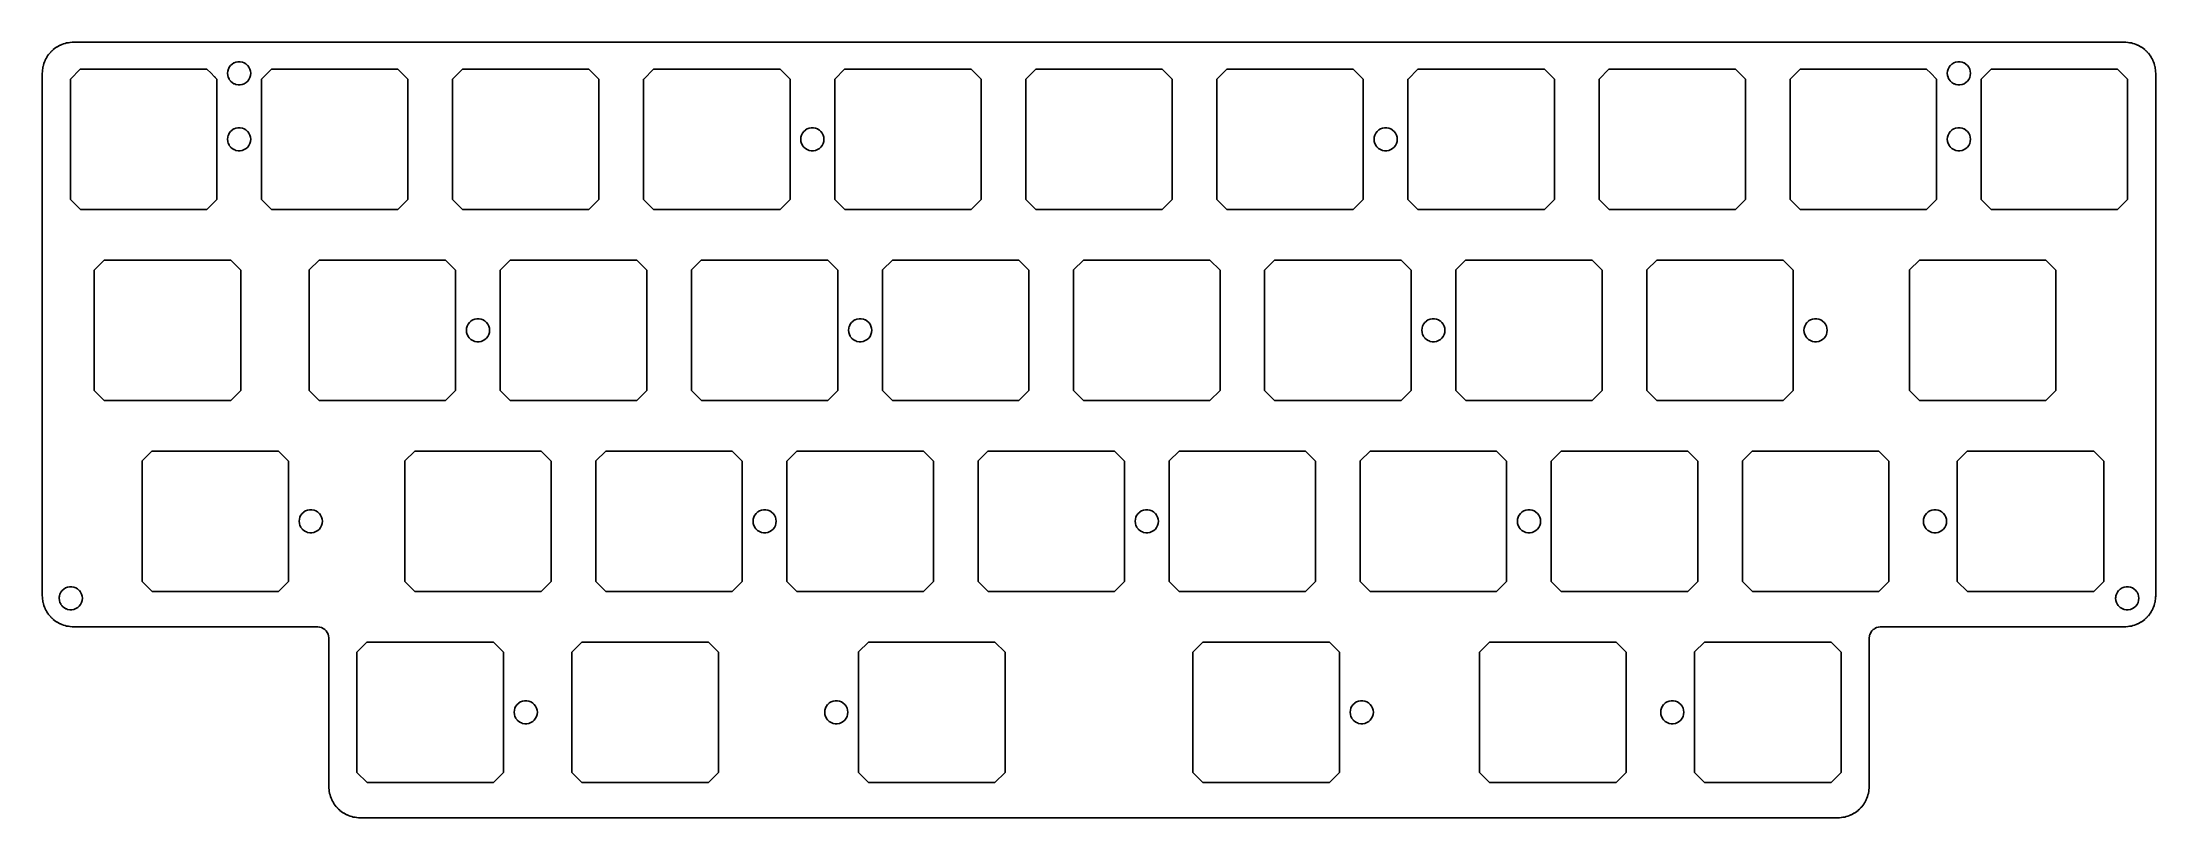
# Model space of a CAD drawing. Extents: x 1.73 to 10.02, y -4.91 to -1.87.
import ezdxf

# ---------------------------------------------------------------- set-up
doc = ezdxf.new("R2010")
doc.units = 0
doc.header["$MEASUREMENT"] = 0
doc.layers.add('BLACK', color=7, linetype='CONTINUOUS')

msp = doc.modelspace()

# ---------------------------------------------------------------- linework, layer by layer
at = {"layer": 'BLACK', "linetype": 'CONTINUOUS'}
for p, q in [((1.75658, -1.91214), (1.7608, -1.90743)), ((1.7608, -1.90743), (1.76098, -1.90723)), ((1.76098, -1.90723), (1.7655, -1.90272)), ((1.7655, -1.90272), (1.7657, -1.90253)), ((1.7657, -1.90253), (1.77041, -1.89832)), ((1.77041, -1.89832), (1.77059, -1.89816)), ((1.77059, -1.89816), (1.77555, -1.89415)), ((1.77555, -1.89415), (1.7758, -1.89396)), ((1.7758, -1.89396), (1.78096, -1.8903)), ((1.78096, -1.8903), (1.78112, -1.89019)), ((1.78112, -1.89019), (1.78647, -1.88672)), ((1.78647, -1.88672), (1.78677, -1.88654)), ((1.78677, -1.88654), (1.79232, -1.88347)), ((1.79232, -1.88347), (1.79246, -1.88339)), ((1.79246, -1.88339), (1.79812, -1.88051)), ((1.79812, -1.88051), (1.79847, -1.88034)), ((1.79847, -1.88034), (1.80438, -1.8779)), ((1.80438, -1.8779), (1.80449, -1.87786)), ((1.80449, -1.87786), (1.81038, -1.87559)), ((1.81038, -1.87559), (1.81078, -1.87546)), ((1.81078, -1.87546), (1.81699, -1.87367)), ((1.81699, -1.87367), (1.81707, -1.87365)), ((1.81707, -1.87365), (1.8231, -1.87203)), ((1.8231, -1.87203), (1.82355, -1.87193)), ((1.82355, -1.87193), (1.83009, -1.87082)), ((1.83009, -1.87082), (1.83014, -1.87081)), ((1.83014, -1.87081), (1.83613, -1.86987)), ((1.83613, -1.86987), (1.83663, -1.86981)), ((1.83663, -1.86981), (1.84414, -1.86939)), ((1.84414, -1.86939), (1.84902, -1.86913)), ((1.84902, -1.86913), (1.84928, -1.86912)), ((1.84928, -1.86912), (1.84954, -1.86911)), ((1.84954, -1.86911), (9.90046, -1.86911)), ((9.90046, -1.86911), (9.90072, -1.86912)), ((9.90072, -1.86912), (9.90583, -1.86939)), ((9.90583, -1.86939), (9.91337, -1.86981)), ((9.91337, -1.86981), (9.91387, -1.86987)), ((9.91387, -1.86987), (9.91986, -1.87081)), ((9.91986, -1.87081), (9.9199, -1.87082)), ((9.9199, -1.87082), (9.92645, -1.87193)), ((9.92645, -1.87193), (9.9269, -1.87203)), ((9.9269, -1.87203), (9.93292, -1.87365)), ((9.93292, -1.87365), (9.93301, -1.87367)), ((9.93301, -1.87367), (9.93922, -1.87546)), ((9.93922, -1.87546), (9.93962, -1.87559)), ((9.93962, -1.87559), (9.94551, -1.87785)), ((9.94551, -1.87785), (9.94562, -1.8779)), ((9.94562, -1.8779), (9.95153, -1.88034)), ((9.95153, -1.88034), (9.95188, -1.88051)), ((9.95188, -1.88051), (9.95753, -1.88339)), ((9.95753, -1.88339), (9.95768, -1.88347)), ((9.95768, -1.88347), (9.96323, -1.88654)), ((9.96323, -1.88654), (9.96354, -1.88672)), ((9.96354, -1.88672), (9.96887, -1.89018)), ((9.96887, -1.89018), (9.96904, -1.8903)), ((9.96904, -1.8903), (9.9742, -1.89396)), ((9.9742, -1.89396), (9.9742, -1.89396)), ((9.9742, -1.89396), (9.97445, -1.89415)), ((9.97445, -1.89415), (9.97941, -1.89816)), ((9.97941, -1.89816), (9.97959, -1.89832)), ((9.97959, -1.89832), (9.9843, -1.90253)), ((9.9843, -1.90253), (9.9843, -1.90253)), ((9.9843, -1.90253), (9.9845, -1.90272)), ((9.9845, -1.90272), (9.98901, -1.90723)), ((9.98901, -1.90723), (9.9892, -1.90743)), ((9.9892, -1.90743), (9.99342, -1.91214)), ((1.72739, -1.99101), (1.7274, -1.99071)), ((1.7274, -1.99071), (1.72766, -1.98589)), ((1.72766, -1.98589), (1.72808, -1.97836)), ((1.72808, -1.97836), (1.72813, -1.97786)), ((1.72813, -1.97786), (1.72908, -1.97187)), ((1.72908, -1.97187), (1.72909, -1.97183)), ((1.72909, -1.97183), (1.7302, -1.96528)), ((1.7302, -1.96528), (1.7303, -1.96483)), ((1.7303, -1.96483), (1.73192, -1.9588)), ((1.73192, -1.9588), (1.73194, -1.95872)), ((1.73194, -1.95872), (1.73373, -1.95252)), ((1.73373, -1.95252), (1.73386, -1.95211)), ((1.73386, -1.95211), (1.73612, -1.94622)), ((1.73612, -1.94622), (1.73617, -1.9461)), ((1.73617, -1.9461), (1.73861, -1.94021)), ((1.73861, -1.94021), (1.73877, -1.93985)), ((1.73877, -1.93985), (1.74166, -1.9342)), ((1.74166, -1.9342), (1.74173, -1.93405)), ((1.74173, -1.93405), (1.7448, -1.9285)), ((1.7448, -1.9285), (1.74498, -1.9282)), ((1.74498, -1.9282), (1.74845, -1.92285)), ((1.74845, -1.92285), (1.74856, -1.92269)), ((1.74856, -1.92269), (1.75223, -1.91753)), ((1.75223, -1.91753), (1.75242, -1.91728)), ((1.75242, -1.91728), (1.75643, -1.91232)), ((1.75643, -1.91232), (1.75658, -1.91214)), ((1.87662, -1.97473), (1.83792, -2.01343)), ((1.87695, -1.9744), (1.87662, -1.97473)), ((1.87662, -1.97473), (1.87662, -1.97473)), ((1.87696, -1.97439), (1.87695, -1.97439)), ((1.87695, -1.97439), (1.87695, -1.9744)), ((1.87697, -1.97439), (1.87696, -1.97439)), ((2.37303, -1.97439), (1.87697, -1.97439)), ((1.87697, -1.97439), (1.87697, -1.97439)), ((2.37304, -1.97439), (2.37303, -1.97439)), ((2.37303, -1.97439), (2.37303, -1.97439)), ((2.37305, -1.97439), (2.37304, -1.97439)), ((2.37305, -1.9744), (2.37305, -1.97439)), ((2.38979, -1.99114), (2.37305, -1.9744)), ((2.45529, -1.98278), (2.45451, -1.99114)), ((2.45654, -1.97839), (2.45529, -1.98278)), ((2.45752, -1.97493), (2.45654, -1.97839)), ((2.45758, -1.97471), (2.45752, -1.97493)), ((2.45752, -1.97493), (2.45752, -1.97493)), ((2.45768, -1.9745), (2.45758, -1.97471)), ((2.46122, -1.9674), (2.45768, -1.9745)), ((2.45768, -1.9745), (2.45768, -1.9745)), ((2.46132, -1.96719), (2.46122, -1.9674)), ((2.46122, -1.9674), (2.46122, -1.9674)), ((2.46146, -1.96701), (2.46132, -1.96719)), ((2.46624, -1.96068), (2.46146, -1.96701)), ((2.46146, -1.96701), (2.46146, -1.96701)), ((2.46638, -1.9605), (2.46624, -1.96068)), ((2.46624, -1.96068), (2.46624, -1.96068)), ((2.46655, -1.96034), (2.46638, -1.9605)), ((2.47242, -1.95499), (2.46655, -1.96034)), ((2.46655, -1.96034), (2.46655, -1.96034)), ((2.47259, -1.95484), (2.47242, -1.95499)), ((2.47242, -1.95499), (2.47242, -1.95499)), ((2.47278, -1.95472), (2.47259, -1.95484)), ((2.47953, -1.95054), (2.47278, -1.95472)), ((2.47278, -1.95472), (2.47278, -1.95472)), ((2.47972, -1.95042), (2.47953, -1.95054)), ((2.47953, -1.95054), (2.47953, -1.95054)), ((2.47994, -1.95034), (2.47972, -1.95042)), ((2.48734, -1.94747), (2.47994, -1.95034)), ((2.47994, -1.95034), (2.47994, -1.95034)), ((2.48755, -1.94739), (2.48734, -1.94747)), ((2.48734, -1.94747), (2.48734, -1.94747)), ((2.48778, -1.94735), (2.48755, -1.94739)), ((2.49558, -1.94589), (2.48778, -1.94735)), ((2.48778, -1.94735), (2.48778, -1.94735)), ((2.4958, -1.94585), (2.49558, -1.94589)), ((2.49558, -1.94589), (2.49558, -1.94589)), ((2.5042, -1.94585), (2.4958, -1.94585)), ((2.50442, -1.94589), (2.5042, -1.94585)), ((2.51222, -1.94735), (2.50442, -1.94589)), ((2.50442, -1.94589), (2.50442, -1.94589)), ((2.51245, -1.94739), (2.51222, -1.94735)), ((2.51222, -1.94735), (2.51222, -1.94735)), ((2.51266, -1.94747), (2.51245, -1.94739)), ((2.52006, -1.95034), (2.51266, -1.94747)), ((2.51266, -1.94747), (2.51266, -1.94747)), ((2.52028, -1.95042), (2.52006, -1.95034)), ((2.52006, -1.95034), (2.52006, -1.95034)), ((2.52047, -1.95054), (2.52028, -1.95042)), ((2.52588, -1.95389), (2.52047, -1.95054)), ((2.52047, -1.95054), (2.52047, -1.95054)), ((2.52741, -1.95484), (2.52588, -1.95389)), ((2.52758, -1.95499), (2.52741, -1.95484)), ((2.53345, -1.96034), (2.52758, -1.95499)), ((2.52758, -1.95499), (2.52758, -1.95499)), ((2.53362, -1.9605), (2.53345, -1.96034)), ((2.53345, -1.96034), (2.53345, -1.96034)), ((2.53868, -1.96719), (2.53362, -1.9605)), ((2.54242, -1.97471), (2.53868, -1.96719)), ((2.54471, -1.98278), (2.54242, -1.97471)), ((2.54549, -1.99114), (2.54471, -1.98278)), ((2.62662, -1.97473), (2.58792, -2.01343)), ((2.62695, -1.9744), (2.62662, -1.97473)), ((2.62662, -1.97473), (2.62662, -1.97473)), ((2.62696, -1.97439), (2.62695, -1.97439)), ((2.62695, -1.97439), (2.62695, -1.9744)), ((2.62697, -1.97439), (2.62696, -1.97439)), ((3.12303, -1.97439), (2.62697, -1.97439)), ((2.62697, -1.97439), (2.62697, -1.97439)), ((3.12304, -1.97439), (3.12303, -1.97439)), ((3.12303, -1.97439), (3.12303, -1.97439)), ((3.12305, -1.97439), (3.12304, -1.97439)), ((3.12305, -1.9744), (3.12305, -1.97439)), ((3.16241, -2.01376), (3.12305, -1.9744)), ((3.37662, -1.97473), (3.33792, -2.01343)), ((3.37695, -1.9744), (3.37662, -1.97473)), ((3.37662, -1.97473), (3.37662, -1.97473)), ((3.37696, -1.97439), (3.37695, -1.97439)), ((3.37695, -1.97439), (3.37695, -1.9744)), ((3.37697, -1.97439), (3.37696, -1.97439)), ((3.87303, -1.97439), (3.37697, -1.97439)), ((3.37697, -1.97439), (3.37697, -1.97439)), ((3.87304, -1.97439), (3.87303, -1.97439)), ((3.87303, -1.97439), (3.87303, -1.97439)), ((3.87305, -1.97439), (3.87304, -1.97439)), ((3.87305, -1.9744), (3.87305, -1.97439)), ((3.91241, -2.01376), (3.87305, -1.9744)), ((4.12662, -1.97473), (4.08792, -2.01343)), ((4.12695, -1.9744), (4.12662, -1.97473)), ((4.12662, -1.97473), (4.12662, -1.97473)), ((4.12696, -1.97439), (4.12695, -1.97439)), ((4.12695, -1.97439), (4.12695, -1.9744)), ((4.12697, -1.97439), (4.12696, -1.97439)), ((4.62303, -1.97439), (4.12697, -1.97439)), ((4.12697, -1.97439), (4.12697, -1.97439)), ((4.62304, -1.97439), (4.62303, -1.97439)), ((4.62303, -1.97439), (4.62303, -1.97439)), ((4.62305, -1.97439), (4.62304, -1.97439)), ((4.62305, -1.9744), (4.62305, -1.97439)), ((4.66241, -2.01376), (4.62305, -1.9744)), ((4.87662, -1.97473), (4.83792, -2.01343)), ((4.87695, -1.9744), (4.87662, -1.97473)), ((4.87662, -1.97473), (4.87662, -1.97473)), ((4.87696, -1.97439), (4.87695, -1.97439)), ((4.87695, -1.97439), (4.87695, -1.9744)), ((4.87697, -1.97439), (4.87696, -1.97439)), ((5.37303, -1.97439), (4.87697, -1.97439)), ((4.87697, -1.97439), (4.87697, -1.97439)), ((5.37304, -1.97439), (5.37303, -1.97439)), ((5.37303, -1.97439), (5.37303, -1.97439)), ((5.37305, -1.97439), (5.37304, -1.97439)), ((5.37305, -1.9744), (5.37305, -1.97439)), ((5.41241, -2.01376), (5.37305, -1.9744)), ((5.62662, -1.97473), (5.58792, -2.01343)), ((5.62695, -1.9744), (5.62662, -1.97473)), ((5.62662, -1.97473), (5.62662, -1.97473)), ((5.62696, -1.97439), (5.62695, -1.97439)), ((5.62695, -1.97439), (5.62695, -1.9744)), ((5.62697, -1.97439), (5.62696, -1.97439)), ((6.12303, -1.97439), (5.62697, -1.97439)), ((5.62697, -1.97439), (5.62697, -1.97439)), ((6.12304, -1.97439), (6.12303, -1.97439)), ((6.12303, -1.97439), (6.12303, -1.97439)), ((6.12305, -1.97439), (6.12304, -1.97439)), ((6.12305, -1.9744), (6.12305, -1.97439)), ((6.16241, -2.01376), (6.12305, -1.9744)), ((6.37662, -1.97473), (6.33792, -2.01343)), ((6.37695, -1.9744), (6.37662, -1.97473)), ((6.37662, -1.97473), (6.37662, -1.97473)), ((6.37696, -1.97439), (6.37695, -1.97439)), ((6.37695, -1.97439), (6.37695, -1.9744)), ((6.37697, -1.97439), (6.37696, -1.97439)), ((6.87303, -1.97439), (6.37697, -1.97439)), ((6.37697, -1.97439), (6.37697, -1.97439)), ((6.87304, -1.97439), (6.87303, -1.97439)), ((6.87303, -1.97439), (6.87303, -1.97439)), ((6.87305, -1.97439), (6.87304, -1.97439)), ((6.87305, -1.9744), (6.87305, -1.97439)), ((6.91241, -2.01376), (6.87305, -1.9744)), ((7.12662, -1.97473), (7.08792, -2.01343)), ((7.12695, -1.9744), (7.12662, -1.97473)), ((7.12662, -1.97473), (7.12662, -1.97473)), ((7.12696, -1.97439), (7.12695, -1.97439)), ((7.12695, -1.97439), (7.12695, -1.9744)), ((7.12697, -1.97439), (7.12696, -1.97439)), ((7.62303, -1.97439), (7.12697, -1.97439)), ((7.12697, -1.97439), (7.12697, -1.97439)), ((7.62304, -1.97439), (7.62303, -1.97439)), ((7.62303, -1.97439), (7.62303, -1.97439)), ((7.62305, -1.97439), (7.62304, -1.97439)), ((7.62305, -1.9744), (7.62305, -1.97439)), ((7.66241, -2.01376), (7.62305, -1.9744)), ((7.87662, -1.97473), (7.83792, -2.01343)), ((7.87695, -1.9744), (7.87662, -1.97473)), ((7.87662, -1.97473), (7.87662, -1.97473)), ((7.87696, -1.97439), (7.87695, -1.97439)), ((7.87695, -1.97439), (7.87695, -1.9744)), ((7.87697, -1.97439), (7.87696, -1.97439)), ((8.37303, -1.97439), (7.87697, -1.97439)), ((7.87697, -1.97439), (7.87697, -1.97439)), ((8.37304, -1.97439), (8.37303, -1.97439)), ((8.37303, -1.97439), (8.37303, -1.97439)), ((8.37305, -1.97439), (8.37304, -1.97439)), ((8.37305, -1.9744), (8.37305, -1.97439)), ((8.41241, -2.01376), (8.37305, -1.9744)), ((8.62662, -1.97473), (8.58792, -2.01343)), ((8.62695, -1.9744), (8.62662, -1.97473)), ((8.62662, -1.97473), (8.62662, -1.97473)), ((8.62696, -1.97439), (8.62695, -1.97439)), ((8.62695, -1.97439), (8.62695, -1.9744)), ((8.62697, -1.97439), (8.62696, -1.97439)), ((9.12303, -1.97439), (8.62697, -1.97439)), ((8.62697, -1.97439), (8.62697, -1.97439)), ((9.12304, -1.97439), (9.12303, -1.97439)), ((9.12303, -1.97439), (9.12303, -1.97439)), ((9.12305, -1.97439), (9.12304, -1.97439)), ((9.12305, -1.9744), (9.12305, -1.97439)), ((9.13979, -1.99114), (9.12305, -1.9744)), ((9.20529, -1.98278), (9.20451, -1.99114)), ((9.20654, -1.97839), (9.20529, -1.98278)), ((9.20752, -1.97493), (9.20654, -1.97839)), ((9.20758, -1.97471), (9.20752, -1.97493)), ((9.20752, -1.97493), (9.20752, -1.97493)), ((9.20768, -1.9745), (9.20758, -1.97471)), ((9.21122, -1.9674), (9.20768, -1.9745)), ((9.20768, -1.9745), (9.20768, -1.9745)), ((9.21132, -1.96719), (9.21122, -1.9674)), ((9.21122, -1.9674), (9.21122, -1.9674)), ((9.21146, -1.96701), (9.21132, -1.96719)), ((9.21624, -1.96068), (9.21146, -1.96701)), ((9.21146, -1.96701), (9.21146, -1.96701)), ((9.21638, -1.9605), (9.21624, -1.96068)), ((9.21624, -1.96068), (9.21624, -1.96068)), ((9.21655, -1.96034), (9.21638, -1.9605)), ((9.22242, -1.95499), (9.21655, -1.96034)), ((9.21655, -1.96034), (9.21655, -1.96034)), ((9.22259, -1.95484), (9.22242, -1.95499)), ((9.22242, -1.95499), (9.22242, -1.95499)), ((9.22278, -1.95472), (9.22259, -1.95484)), ((9.22953, -1.95054), (9.22278, -1.95472)), ((9.22278, -1.95472), (9.22278, -1.95472)), ((9.22972, -1.95042), (9.22953, -1.95054)), ((9.22953, -1.95054), (9.22953, -1.95054)), ((9.22994, -1.95034), (9.22972, -1.95042)), ((9.23734, -1.94747), (9.22994, -1.95034)), ((9.22994, -1.95034), (9.22994, -1.95034)), ((9.23755, -1.94739), (9.23734, -1.94747)), ((9.23734, -1.94747), (9.23734, -1.94747)), ((9.23778, -1.94735), (9.23755, -1.94739)), ((9.24558, -1.94589), (9.23778, -1.94735)), ((9.23778, -1.94735), (9.23778, -1.94735)), ((9.2458, -1.94585), (9.24558, -1.94589)), ((9.24558, -1.94589), (9.24558, -1.94589)), ((9.2542, -1.94585), (9.2458, -1.94585)), ((9.25442, -1.94589), (9.2542, -1.94585)), ((9.26222, -1.94735), (9.25442, -1.94589)), ((9.25442, -1.94589), (9.25442, -1.94589)), ((9.26245, -1.94739), (9.26222, -1.94735)), ((9.26222, -1.94735), (9.26222, -1.94735)), ((9.26266, -1.94747), (9.26245, -1.94739)), ((9.27006, -1.95034), (9.26266, -1.94747)), ((9.26266, -1.94747), (9.26266, -1.94747)), ((9.27028, -1.95042), (9.27006, -1.95034)), ((9.27006, -1.95034), (9.27006, -1.95034)), ((9.27047, -1.95054), (9.27028, -1.95042)), ((9.27588, -1.95389), (9.27047, -1.95054)), ((9.27047, -1.95054), (9.27047, -1.95054)), ((9.27741, -1.95484), (9.27588, -1.95389)), ((9.27758, -1.95499), (9.27741, -1.95484)), ((9.28345, -1.96034), (9.27758, -1.95499)), ((9.27758, -1.95499), (9.27758, -1.95499)), ((9.28362, -1.9605), (9.28345, -1.96034)), ((9.28345, -1.96034), (9.28345, -1.96034)), ((9.28868, -1.96719), (9.28362, -1.9605)), ((9.29242, -1.97471), (9.28868, -1.96719)), ((9.29471, -1.98278), (9.29242, -1.97471)), ((9.29549, -1.99114), (9.29471, -1.98278)), ((9.37662, -1.97473), (9.33792, -2.01343)), ((9.37695, -1.9744), (9.37662, -1.97473)), ((9.37662, -1.97473), (9.37662, -1.97473)), ((9.37696, -1.97439), (9.37695, -1.97439)), ((9.37695, -1.97439), (9.37695, -1.9744)), ((9.37697, -1.97439), (9.37696, -1.97439)), ((9.87303, -1.97439), (9.37697, -1.97439)), ((9.37697, -1.97439), (9.37697, -1.97439)), ((9.87304, -1.97439), (9.87303, -1.97439)), ((9.87303, -1.97439), (9.87303, -1.97439)), ((9.87305, -1.97439), (9.87304, -1.97439)), ((9.87305, -1.9744), (9.87305, -1.97439)), ((9.91241, -2.01376), (9.87305, -1.9744)), ((9.99342, -1.91214), (9.99357, -1.91233)), ((9.99357, -1.91233), (9.99758, -1.91728)), ((9.99758, -1.91728), (9.99777, -1.91753)), ((9.99777, -1.91753), (10.0014, -1.92269)), ((10.0014, -1.92269), (10.0015, -1.92286)), ((10.0015, -1.92286), (10.005, -1.9282)), ((10.005, -1.9282), (10.0052, -1.9285)), ((10.0052, -1.9285), (10.0052, -1.9285)), ((10.0052, -1.9285), (10.0083, -1.93405)), ((10.0083, -1.93405), (10.0083, -1.9342)), ((10.0083, -1.9342), (10.0112, -1.93985)), ((10.0112, -1.93985), (10.0114, -1.94021)), ((10.0114, -1.94021), (10.0138, -1.9461)), ((10.0138, -1.9461), (10.0139, -1.94622)), ((10.0139, -1.94622), (10.0161, -1.95211)), ((10.0161, -1.95211), (10.0163, -1.95252)), ((10.0163, -1.95252), (10.0181, -1.95872)), ((10.0181, -1.95872), (10.0181, -1.95881)), ((10.0181, -1.95881), (10.0197, -1.96483)), ((10.0197, -1.96483), (10.0198, -1.96528)), ((10.0198, -1.96528), (10.0209, -1.97183)), ((10.0209, -1.97183), (10.0209, -1.97188)), ((10.0209, -1.97188), (10.0219, -1.97786)), ((10.0219, -1.97786), (10.0219, -1.97836)), ((10.0219, -1.97836), (10.0223, -1.98591)), ((10.0223, -1.98591), (10.0223, -1.98592)), ((10.0223, -1.98592), (10.0226, -1.99101)), ((1.72738, -1.99127), (1.72739, -1.99101)), ((1.72738, -2.48622), (1.72738, -1.99127)), ((1.83759, -2.01376), (1.83758, -2.01376)), ((1.83758, -2.01376), (1.83758, -2.01377)), ((1.83758, -2.01377), (1.83758, -2.01377)), ((1.83758, -2.01377), (1.83758, -2.01378)), ((1.83758, -2.01378), (1.83758, -2.01378)), ((1.83758, -2.01378), (1.83758, -2.48622)), ((1.83792, -2.01343), (1.83759, -2.01376)), ((1.83792, -2.01343), (1.83792, -2.01343)), ((2.40235, -2.0037), (2.38979, -1.99114)), ((2.40352, -2.00456), (2.40235, -2.0037)), ((2.40474, -2.005), (2.40352, -2.00456)), ((2.40489, -2.00505), (2.40474, -2.005)), ((2.40494, -2.00506), (2.40489, -2.00505)), ((2.40495, -2.00511), (2.40494, -2.00506)), ((2.40544, -2.00648), (2.40495, -2.00511)), ((2.405, -2.00498), (2.40498, -2.00498)), ((2.40498, -2.00498), (2.40498, -2.005)), ((2.40498, -2.005), (2.40498, -2.00502)), ((2.40498, -2.00502), (2.405, -2.00502)), ((2.40502, -2.00498), (2.405, -2.00498)), ((2.405, -2.00498), (2.405, -2.00498)), ((2.405, -2.00502), (2.405, -2.00502)), ((2.405, -2.00502), (2.40502, -2.00502)), ((2.40502, -2.005), (2.40502, -2.00498)), ((2.40502, -2.00502), (2.40502, -2.005)), ((2.40631, -2.00766), (2.40544, -2.00648)), ((2.41241, -2.01376), (2.40631, -2.00766)), ((2.41242, -2.01376), (2.41241, -2.01376)), ((2.41242, -2.01377), (2.41242, -2.01376)), ((2.41242, -2.01378), (2.41242, -2.01377)), ((2.41242, -2.25), (2.41242, -2.01378)), ((2.41242, -2.01378), (2.41242, -2.01378)), ((2.45451, -1.99114), (2.45529, -1.9995)), ((2.45529, -1.9995), (2.45535, -1.99972)), ((2.45535, -1.99972), (2.45535, -1.99972)), ((2.45535, -1.99972), (2.45727, -2.00648)), ((2.45727, -2.00648), (2.45758, -2.00757)), ((2.45758, -2.00757), (2.45768, -2.00778)), ((2.45768, -2.00778), (2.45768, -2.00778)), ((2.45768, -2.00778), (2.46068, -2.01379)), ((2.46068, -2.01379), (2.46132, -2.01509)), ((2.46132, -2.01509), (2.46146, -2.01527)), ((2.46146, -2.01527), (2.46146, -2.01527)), ((2.46146, -2.01527), (2.46578, -2.02099)), ((2.46578, -2.02099), (2.46638, -2.02179)), ((2.46638, -2.02179), (2.46655, -2.02194)), ((2.46655, -2.02194), (2.46655, -2.02194)), ((2.46655, -2.02194), (2.47242, -2.02729)), ((2.47242, -2.02729), (2.47242, -2.02729)), ((2.47242, -2.02729), (2.47259, -2.02744)), ((2.47259, -2.02744), (2.47972, -2.03186)), ((2.47972, -2.03186), (2.47994, -2.03194)), ((2.47994, -2.03194), (2.47994, -2.03194)), ((2.47994, -2.03194), (2.48276, -2.03304)), ((2.48276, -2.03304), (2.48755, -2.03489)), ((2.48755, -2.03489), (2.4958, -2.03644)), ((2.4958, -2.03644), (2.50397, -2.03644)), ((2.50397, -2.03644), (2.5042, -2.03644)), ((2.5042, -2.03644), (2.51245, -2.03489)), ((2.51245, -2.03489), (2.52028, -2.03186)), ((2.52028, -2.03186), (2.52741, -2.02744)), ((2.52741, -2.02744), (2.53362, -2.02179)), ((2.53362, -2.02179), (2.53868, -2.01509)), ((2.53868, -2.01509), (2.54242, -2.00757)), ((2.54242, -2.00757), (2.54471, -1.9995)), ((2.54471, -1.9995), (2.54549, -1.99114)), ((2.58759, -2.01376), (2.58758, -2.01376)), ((2.58758, -2.01376), (2.58758, -2.01377)), ((2.58758, -2.01377), (2.58758, -2.01377)), ((2.58758, -2.01377), (2.58758, -2.01378)), ((2.58758, -2.01378), (2.58758, -2.01378)), ((2.58758, -2.01378), (2.58758, -2.48622)), ((2.58792, -2.01343), (2.58759, -2.01376)), ((2.58792, -2.01343), (2.58792, -2.01343)), ((3.16242, -2.01376), (3.16241, -2.01376)), ((3.16242, -2.01377), (3.16242, -2.01376)), ((3.16242, -2.01378), (3.16242, -2.01377)), ((3.16242, -2.48622), (3.16242, -2.01378)), ((3.16242, -2.01378), (3.16242, -2.01378)), ((3.33759, -2.01376), (3.33758, -2.01376)), ((3.33758, -2.01376), (3.33758, -2.01377)), ((3.33758, -2.01377), (3.33758, -2.01377)), ((3.33758, -2.01377), (3.33758, -2.01378)), ((3.33758, -2.01378), (3.33758, -2.01378)), ((3.33758, -2.01378), (3.33758, -2.48622)), ((3.33792, -2.01343), (3.33759, -2.01376)), ((3.33792, -2.01343), (3.33792, -2.01343)), ((3.91242, -2.01376), (3.91241, -2.01376)), ((3.91242, -2.01377), (3.91242, -2.01376)), ((3.91242, -2.01378), (3.91242, -2.01377)), ((3.91242, -2.48622), (3.91242, -2.01378)), ((3.91242, -2.01378), (3.91242, -2.01378)), ((4.08759, -2.01376), (4.08758, -2.01376)), ((4.08758, -2.01376), (4.08758, -2.01377)), ((4.08758, -2.01377), (4.08758, -2.01377)), ((4.08758, -2.01377), (4.08758, -2.01378)), ((4.08758, -2.01378), (4.08758, -2.01378)), ((4.08758, -2.01378), (4.08758, -2.48622)), ((4.08792, -2.01343), (4.08759, -2.01376)), ((4.08792, -2.01343), (4.08792, -2.01343)), ((4.66242, -2.01376), (4.66241, -2.01376)), ((4.66242, -2.01377), (4.66242, -2.01376)), ((4.66242, -2.01378), (4.66242, -2.01377)), ((4.66242, -2.25), (4.66242, -2.01378)), ((4.66242, -2.01378), (4.66242, -2.01378)), ((4.83759, -2.01376), (4.83758, -2.01376)), ((4.83758, -2.01376), (4.83758, -2.01377)), ((4.83758, -2.01377), (4.83758, -2.01377)), ((4.83758, -2.01377), (4.83758, -2.01378)), ((4.83758, -2.01378), (4.83758, -2.01378)), ((4.83758, -2.01378), (4.83758, -2.48622)), ((4.83792, -2.01343), (4.83759, -2.01376)), ((4.83792, -2.01343), (4.83792, -2.01343)), ((5.41242, -2.01376), (5.41241, -2.01376)), ((5.41242, -2.01377), (5.41242, -2.01376)), ((5.41242, -2.01378), (5.41242, -2.01377)), ((5.41242, -2.48622), (5.41242, -2.01378)), ((5.41242, -2.01378), (5.41242, -2.01378)), ((5.58759, -2.01376), (5.58758, -2.01376)), ((5.58758, -2.01376), (5.58758, -2.01377)), ((5.58758, -2.01377), (5.58758, -2.01377)), ((5.58758, -2.01377), (5.58758, -2.01378)), ((5.58758, -2.01378), (5.58758, -2.01378)), ((5.58758, -2.01378), (5.58758, -2.48622)), ((5.58792, -2.01343), (5.58759, -2.01376)), ((5.58792, -2.01343), (5.58792, -2.01343)), ((6.16242, -2.01376), (6.16241, -2.01376)), ((6.16242, -2.01377), (6.16242, -2.01376)), ((6.16242, -2.01378), (6.16242, -2.01377)), ((6.16242, -2.48622), (6.16242, -2.01378)), ((6.16242, -2.01378), (6.16242, -2.01378)), ((6.33759, -2.01376), (6.33758, -2.01376)), ((6.33758, -2.01376), (6.33758, -2.01377)), ((6.33758, -2.01377), (6.33758, -2.01377)), ((6.33758, -2.01377), (6.33758, -2.01378)), ((6.33758, -2.01378), (6.33758, -2.01378)), ((6.33758, -2.01378), (6.33758, -2.48622)), ((6.33792, -2.01343), (6.33759, -2.01376)), ((6.33792, -2.01343), (6.33792, -2.01343)), ((6.91242, -2.01376), (6.91241, -2.01376)), ((6.91242, -2.01377), (6.91242, -2.01376)), ((6.91242, -2.01378), (6.91242, -2.01377)), ((6.91242, -2.25), (6.91242, -2.01378)), ((6.91242, -2.01378), (6.91242, -2.01378)), ((7.08759, -2.01376), (7.08758, -2.01376)), ((7.08758, -2.01376), (7.08758, -2.01377)), ((7.08758, -2.01377), (7.08758, -2.01377)), ((7.08758, -2.01377), (7.08758, -2.01378)), ((7.08758, -2.01378), (7.08758, -2.01378)), ((7.08758, -2.01378), (7.08758, -2.48622)), ((7.08792, -2.01343), (7.08759, -2.01376)), ((7.08792, -2.01343), (7.08792, -2.01343)), ((7.66242, -2.01376), (7.66241, -2.01376)), ((7.66242, -2.01377), (7.66242, -2.01376)), ((7.66242, -2.01378), (7.66242, -2.01377)), ((7.66242, -2.48622), (7.66242, -2.01378)), ((7.66242, -2.01378), (7.66242, -2.01378)), ((7.83759, -2.01376), (7.83758, -2.01376)), ((7.83758, -2.01376), (7.83758, -2.01377)), ((7.83758, -2.01377), (7.83758, -2.01377)), ((7.83758, -2.01377), (7.83758, -2.01378)), ((7.83758, -2.01378), (7.83758, -2.01378)), ((7.83758, -2.01378), (7.83758, -2.48622)), ((7.83792, -2.01343), (7.83759, -2.01376)), ((7.83792, -2.01343), (7.83792, -2.01343)), ((8.41242, -2.01376), (8.41241, -2.01376)), ((8.41242, -2.01377), (8.41242, -2.01376)), ((8.41242, -2.01378), (8.41242, -2.01377)), ((8.41242, -2.48622), (8.41242, -2.01378)), ((8.41242, -2.01378), (8.41242, -2.01378)), ((8.58759, -2.01376), (8.58758, -2.01376)), ((8.58758, -2.01376), (8.58758, -2.01377)), ((8.58758, -2.01377), (8.58758, -2.01377)), ((8.58758, -2.01377), (8.58758, -2.01378)), ((8.58758, -2.01378), (8.58758, -2.01378)), ((8.58758, -2.01378), (8.58758, -2.48622)), ((8.58792, -2.01343), (8.58759, -2.01376)), ((8.58792, -2.01343), (8.58792, -2.01343)), ((9.16241, -2.01376), (9.13979, -1.99114)), ((9.16242, -2.01376), (9.16241, -2.01376)), ((9.16242, -2.01377), (9.16242, -2.01376)), ((9.16242, -2.01378), (9.16242, -2.01377)), ((9.16242, -2.25), (9.16242, -2.01378)), ((9.16242, -2.01378), (9.16242, -2.01378)), ((9.20451, -1.99114), (9.20529, -1.9995)), ((9.20529, -1.9995), (9.20535, -1.99972)), ((9.20535, -1.99972), (9.20535, -1.99972)), ((9.20535, -1.99972), (9.20727, -2.00648)), ((9.20727, -2.00648), (9.20758, -2.00757)), ((9.20758, -2.00757), (9.20768, -2.00778)), ((9.20768, -2.00778), (9.20768, -2.00778)), ((9.20768, -2.00778), (9.21068, -2.01379)), ((9.21068, -2.01379), (9.21132, -2.01509)), ((9.21132, -2.01509), (9.21146, -2.01527)), ((9.21146, -2.01527), (9.21146, -2.01527)), ((9.21146, -2.01527), (9.21578, -2.02099)), ((9.21578, -2.02099), (9.21638, -2.02179)), ((9.21638, -2.02179), (9.21655, -2.02194)), ((9.21655, -2.02194), (9.21655, -2.02194)), ((9.21655, -2.02194), (9.22242, -2.02729)), ((9.22242, -2.02729), (9.22242, -2.02729)), ((9.22242, -2.02729), (9.22259, -2.02744)), ((9.22259, -2.02744), (9.22972, -2.03186)), ((9.22972, -2.03186), (9.22994, -2.03194)), ((9.22994, -2.03194), (9.22994, -2.03194)), ((9.22994, -2.03194), (9.23276, -2.03304)), ((9.23276, -2.03304), (9.23755, -2.03489)), ((9.23755, -2.03489), (9.2458, -2.03644)), ((9.2458, -2.03644), (9.25397, -2.03644)), ((9.25397, -2.03644), (9.2542, -2.03644)), ((9.2542, -2.03644), (9.26245, -2.03489)), ((9.26245, -2.03489), (9.27028, -2.03186)), ((9.27028, -2.03186), (9.27741, -2.02744)), ((9.27741, -2.02744), (9.28362, -2.02179)), ((9.28362, -2.02179), (9.28868, -2.01509)), ((9.28868, -2.01509), (9.29242, -2.00757)), ((9.29242, -2.00757), (9.29471, -1.9995)), ((9.29471, -1.9995), (9.29549, -1.99114)), ((9.33759, -2.01376), (9.33758, -2.01376)), ((9.33758, -2.01376), (9.33758, -2.01377)), ((9.33758, -2.01377), (9.33758, -2.01377)), ((9.33758, -2.01377), (9.33758, -2.01378)), ((9.33758, -2.01378), (9.33758, -2.01378)), ((9.33758, -2.01378), (9.33758, -2.48622)), ((9.33792, -2.01343), (9.33759, -2.01376)), ((9.33792, -2.01343), (9.33792, -2.01343)), ((9.91242, -2.01376), (9.91241, -2.01376)), ((9.91242, -2.01377), (9.91242, -2.01376)), ((9.91242, -2.01378), (9.91242, -2.01377)), ((9.91242, -2.48622), (9.91242, -2.01378)), ((9.91242, -2.01378), (9.91242, -2.01378)), ((10.0226, -1.99101), (10.0226, -1.99127)), ((10.0226, -1.99127), (10.0226, -4.04219)), ((2.45752, -2.23379), (2.45535, -2.24142)), ((2.45758, -2.23357), (2.45752, -2.23379)), ((2.45752, -2.23379), (2.45752, -2.23379)), ((2.45768, -2.23336), (2.45758, -2.23357)), ((2.46122, -2.22626), (2.45768, -2.23336)), ((2.45768, -2.23336), (2.45768, -2.23336)), ((2.46132, -2.22605), (2.46122, -2.22626)), ((2.46122, -2.22626), (2.46122, -2.22626)), ((2.46146, -2.22587), (2.46132, -2.22605)), ((2.46624, -2.21954), (2.46146, -2.22587)), ((2.46146, -2.22587), (2.46146, -2.22587)), ((2.46638, -2.21935), (2.46624, -2.21954)), ((2.46624, -2.21954), (2.46624, -2.21954)), ((2.46655, -2.2192), (2.46638, -2.21935)), ((2.47242, -2.21385), (2.46655, -2.2192)), ((2.46655, -2.2192), (2.46655, -2.2192)), ((2.47259, -2.2137), (2.47242, -2.21385)), ((2.47242, -2.21385), (2.47242, -2.21385)), ((2.47278, -2.21358), (2.47259, -2.2137)), ((2.47953, -2.2094), (2.47278, -2.21358)), ((2.47278, -2.21358), (2.47278, -2.21358)), ((2.47972, -2.20928), (2.47953, -2.2094)), ((2.47953, -2.2094), (2.47953, -2.2094)), ((2.47994, -2.2092), (2.47972, -2.20928)), ((2.48734, -2.20633), (2.47994, -2.2092)), ((2.47994, -2.2092), (2.47994, -2.2092)), ((2.48755, -2.20625), (2.48734, -2.20633)), ((2.48734, -2.20633), (2.48734, -2.20633)), ((2.48778, -2.20621), (2.48755, -2.20625)), ((2.49558, -2.20475), (2.48778, -2.20621)), ((2.48778, -2.20621), (2.48778, -2.20621)), ((2.4958, -2.2047), (2.49558, -2.20475)), ((2.49558, -2.20475), (2.49558, -2.20475)), ((2.5042, -2.2047), (2.4958, -2.2047)), ((2.50442, -2.20475), (2.5042, -2.2047)), ((2.51222, -2.20621), (2.50442, -2.20475)), ((2.50442, -2.20475), (2.50442, -2.20475)), ((2.51245, -2.20625), (2.51222, -2.20621)), ((2.51222, -2.20621), (2.51222, -2.20621)), ((2.51266, -2.20633), (2.51245, -2.20625)), ((2.52006, -2.2092), (2.51266, -2.20633)), ((2.51266, -2.20633), (2.51266, -2.20633)), ((2.52028, -2.20928), (2.52006, -2.2092)), ((2.52006, -2.2092), (2.52006, -2.2092)), ((2.52047, -2.2094), (2.52028, -2.20928)), ((2.52588, -2.21275), (2.52047, -2.2094)), ((2.52047, -2.2094), (2.52047, -2.2094)), ((2.52741, -2.2137), (2.52588, -2.21275)), ((2.52758, -2.21385), (2.52741, -2.2137)), ((2.53345, -2.2192), (2.52758, -2.21385)), ((2.52758, -2.21385), (2.52758, -2.21385)), ((2.53362, -2.21935), (2.53345, -2.2192)), ((2.53345, -2.2192), (2.53345, -2.2192)), ((2.53868, -2.22605), (2.53362, -2.21935)), ((2.54242, -2.23357), (2.53868, -2.22605)), ((2.54471, -2.24164), (2.54242, -2.23357)), ((4.70752, -2.23379), (4.70535, -2.24142)), ((4.70758, -2.23357), (4.70752, -2.23379)), ((4.70752, -2.23379), (4.70752, -2.23379)), ((4.70768, -2.23336), (4.70758, -2.23357)), ((4.71122, -2.22626), (4.70768, -2.23336)), ((4.70768, -2.23336), (4.70768, -2.23336)), ((4.71132, -2.22605), (4.71122, -2.22626)), ((4.71122, -2.22626), (4.71122, -2.22626)), ((4.71146, -2.22587), (4.71132, -2.22605)), ((4.71624, -2.21954), (4.71146, -2.22587)), ((4.71146, -2.22587), (4.71146, -2.22587)), ((4.71638, -2.21935), (4.71624, -2.21954)), ((4.71624, -2.21954), (4.71624, -2.21954)), ((4.71655, -2.2192), (4.71638, -2.21935)), ((4.72242, -2.21385), (4.71655, -2.2192)), ((4.71655, -2.2192), (4.71655, -2.2192)), ((4.72259, -2.2137), (4.72242, -2.21385)), ((4.72242, -2.21385), (4.72242, -2.21385)), ((4.72278, -2.21358), (4.72259, -2.2137)), ((4.72953, -2.2094), (4.72278, -2.21358)), ((4.72278, -2.21358), (4.72278, -2.21358)), ((4.72972, -2.20928), (4.72953, -2.2094)), ((4.72953, -2.2094), (4.72953, -2.2094)), ((4.72994, -2.2092), (4.72972, -2.20928)), ((4.73734, -2.20633), (4.72994, -2.2092)), ((4.72994, -2.2092), (4.72994, -2.2092)), ((4.73755, -2.20625), (4.73734, -2.20633)), ((4.73734, -2.20633), (4.73734, -2.20633)), ((4.73778, -2.20621), (4.73755, -2.20625)), ((4.74558, -2.20475), (4.73778, -2.20621)), ((4.73778, -2.20621), (4.73778, -2.20621)), ((4.7458, -2.2047), (4.74558, -2.20475)), ((4.74558, -2.20475), (4.74558, -2.20475)), ((4.7542, -2.2047), (4.7458, -2.2047)), ((4.75442, -2.20475), (4.7542, -2.2047)), ((4.76222, -2.20621), (4.75442, -2.20475)), ((4.75442, -2.20475), (4.75442, -2.20475)), ((4.76245, -2.20625), (4.76222, -2.20621)), ((4.76222, -2.20621), (4.76222, -2.20621)), ((4.76266, -2.20633), (4.76245, -2.20625)), ((4.77006, -2.2092), (4.76266, -2.20633)), ((4.76266, -2.20633), (4.76266, -2.20633)), ((4.77028, -2.20928), (4.77006, -2.2092)), ((4.77006, -2.2092), (4.77006, -2.2092)), ((4.77047, -2.2094), (4.77028, -2.20928)), ((4.77588, -2.21275), (4.77047, -2.2094)), ((4.77047, -2.2094), (4.77047, -2.2094)), ((4.77741, -2.2137), (4.77588, -2.21275)), ((4.77758, -2.21385), (4.77741, -2.2137)), ((4.78345, -2.2192), (4.77758, -2.21385)), ((4.77758, -2.21385), (4.77758, -2.21385)), ((4.78362, -2.21935), (4.78345, -2.2192)), ((4.78345, -2.2192), (4.78345, -2.2192)), ((4.78868, -2.22605), (4.78362, -2.21935)), ((4.79242, -2.23357), (4.78868, -2.22605)), ((4.79471, -2.24164), (4.79242, -2.23357)), ((6.95752, -2.23379), (6.95535, -2.24142)), ((6.95758, -2.23357), (6.95752, -2.23379)), ((6.95752, -2.23379), (6.95752, -2.23379)), ((6.95768, -2.23336), (6.95758, -2.23357)), ((6.96122, -2.22626), (6.95768, -2.23336)), ((6.95768, -2.23336), (6.95768, -2.23336)), ((6.96132, -2.22605), (6.96122, -2.22626)), ((6.96122, -2.22626), (6.96122, -2.22626)), ((6.96146, -2.22587), (6.96132, -2.22605)), ((6.96624, -2.21954), (6.96146, -2.22587)), ((6.96146, -2.22587), (6.96146, -2.22587)), ((6.96638, -2.21935), (6.96624, -2.21954)), ((6.96624, -2.21954), (6.96624, -2.21954)), ((6.96655, -2.2192), (6.96638, -2.21935)), ((6.97242, -2.21385), (6.96655, -2.2192)), ((6.96655, -2.2192), (6.96655, -2.2192)), ((6.97259, -2.2137), (6.97242, -2.21385)), ((6.97242, -2.21385), (6.97242, -2.21385)), ((6.97278, -2.21358), (6.97259, -2.2137)), ((6.97953, -2.2094), (6.97278, -2.21358)), ((6.97278, -2.21358), (6.97278, -2.21358)), ((6.97972, -2.20928), (6.97953, -2.2094)), ((6.97953, -2.2094), (6.97953, -2.2094)), ((6.97994, -2.2092), (6.97972, -2.20928)), ((6.98734, -2.20633), (6.97994, -2.2092)), ((6.97994, -2.2092), (6.97994, -2.2092)), ((6.98755, -2.20625), (6.98734, -2.20633)), ((6.98734, -2.20633), (6.98734, -2.20633)), ((6.98778, -2.20621), (6.98755, -2.20625)), ((6.99558, -2.20475), (6.98778, -2.20621)), ((6.98778, -2.20621), (6.98778, -2.20621)), ((6.9958, -2.2047), (6.99558, -2.20475)), ((6.99558, -2.20475), (6.99558, -2.20475)), ((7.0042, -2.2047), (6.9958, -2.2047)), ((7.00442, -2.20475), (7.0042, -2.2047)), ((7.01222, -2.20621), (7.00442, -2.20475)), ((7.00442, -2.20475), (7.00442, -2.20475)), ((7.01245, -2.20625), (7.01222, -2.20621)), ((7.01222, -2.20621), (7.01222, -2.20621)), ((7.01266, -2.20633), (7.01245, -2.20625)), ((7.02006, -2.2092), (7.01266, -2.20633)), ((7.01266, -2.20633), (7.01266, -2.20633)), ((7.02028, -2.20928), (7.02006, -2.2092)), ((7.02006, -2.2092), (7.02006, -2.2092)), ((7.02047, -2.2094), (7.02028, -2.20928)), ((7.02588, -2.21275), (7.02047, -2.2094)), ((7.02047, -2.2094), (7.02047, -2.2094)), ((7.02741, -2.2137), (7.02588, -2.21275)), ((7.02758, -2.21385), (7.02741, -2.2137)), ((7.03345, -2.2192), (7.02758, -2.21385)), ((7.02758, -2.21385), (7.02758, -2.21385)), ((7.03362, -2.21935), (7.03345, -2.2192)), ((7.03345, -2.2192), (7.03345, -2.2192)), ((7.03868, -2.22605), (7.03362, -2.21935)), ((7.04242, -2.23357), (7.03868, -2.22605)), ((7.04471, -2.24164), (7.04242, -2.23357)), ((9.20752, -2.23379), (9.20535, -2.24142)), ((9.20758, -2.23357), (9.20752, -2.23379)), ((9.20752, -2.23379), (9.20752, -2.23379)), ((9.20768, -2.23336), (9.20758, -2.23357)), ((9.21122, -2.22626), (9.20768, -2.23336)), ((9.20768, -2.23336), (9.20768, -2.23336)), ((9.21132, -2.22605), (9.21122, -2.22626)), ((9.21122, -2.22626), (9.21122, -2.22626)), ((9.21146, -2.22587), (9.21132, -2.22605)), ((9.21624, -2.21954), (9.21146, -2.22587)), ((9.21146, -2.22587), (9.21146, -2.22587)), ((9.21638, -2.21935), (9.21624, -2.21954)), ((9.21624, -2.21954), (9.21624, -2.21954)), ((9.21655, -2.2192), (9.21638, -2.21935)), ((9.22242, -2.21385), (9.21655, -2.2192)), ((9.21655, -2.2192), (9.21655, -2.2192)), ((9.22259, -2.2137), (9.22242, -2.21385)), ((9.22242, -2.21385), (9.22242, -2.21385)), ((9.22278, -2.21358), (9.22259, -2.2137)), ((9.22953, -2.2094), (9.22278, -2.21358)), ((9.22278, -2.21358), (9.22278, -2.21358)), ((9.22972, -2.20928), (9.22953, -2.2094)), ((9.22953, -2.2094), (9.22953, -2.2094)), ((9.22994, -2.2092), (9.22972, -2.20928)), ((9.23734, -2.20633), (9.22994, -2.2092)), ((9.22994, -2.2092), (9.22994, -2.2092)), ((9.23755, -2.20625), (9.23734, -2.20633)), ((9.23734, -2.20633), (9.23734, -2.20633)), ((9.23778, -2.20621), (9.23755, -2.20625)), ((9.24558, -2.20475), (9.23778, -2.20621)), ((9.23778, -2.20621), (9.23778, -2.20621)), ((9.2458, -2.2047), (9.24558, -2.20475)), ((9.24558, -2.20475), (9.24558, -2.20475)), ((9.2542, -2.2047), (9.2458, -2.2047)), ((9.25442, -2.20475), (9.2542, -2.2047)), ((9.26222, -2.20621), (9.25442, -2.20475)), ((9.25442, -2.20475), (9.25442, -2.20475)), ((9.26245, -2.20625), (9.26222, -2.20621)), ((9.26222, -2.20621), (9.26222, -2.20621)), ((9.26266, -2.20633), (9.26245, -2.20625)), ((9.27006, -2.2092), (9.26266, -2.20633)), ((9.26266, -2.20633), (9.26266, -2.20633)), ((9.27028, -2.20928), (9.27006, -2.2092)), ((9.27006, -2.2092), (9.27006, -2.2092)), ((9.27047, -2.2094), (9.27028, -2.20928)), ((9.27588, -2.21275), (9.27047, -2.2094)), ((9.27047, -2.2094), (9.27047, -2.2094)), ((9.27741, -2.2137), (9.27588, -2.21275)), ((9.27758, -2.21385), (9.27741, -2.2137)), ((9.28345, -2.2192), (9.27758, -2.21385)), ((9.27758, -2.21385), (9.27758, -2.21385)), ((9.28362, -2.21935), (9.28345, -2.2192)), ((9.28345, -2.2192), (9.28345, -2.2192)), ((9.28868, -2.22605), (9.28362, -2.21935)), ((9.29242, -2.23357), (9.28868, -2.22605)), ((9.29471, -2.24164), (9.29242, -2.23357)), ((2.41242, -2.48622), (2.41242, -2.25)), ((2.45529, -2.24164), (2.45451, -2.25)), ((2.45451, -2.25), (2.45529, -2.25836)), ((2.45535, -2.24142), (2.45529, -2.24164)), ((2.45529, -2.25836), (2.45758, -2.26643)), ((2.45758, -2.26643), (2.45768, -2.26664)), ((2.45768, -2.26664), (2.45768, -2.26664)), ((2.45768, -2.26664), (2.46122, -2.27374)), ((2.46122, -2.27374), (2.46132, -2.27395)), ((2.46132, -2.27395), (2.46146, -2.27413)), ((2.46146, -2.27413), (2.46146, -2.27413)), ((2.46146, -2.27413), (2.46578, -2.27984)), ((2.46578, -2.27984), (2.46638, -2.28065)), ((2.46638, -2.28065), (2.46655, -2.2808)), ((2.46655, -2.2808), (2.46655, -2.2808)), ((2.46655, -2.2808), (2.47242, -2.28615)), ((2.47242, -2.28615), (2.47242, -2.28615)), ((2.47242, -2.28615), (2.47259, -2.2863)), ((2.47259, -2.2863), (2.47972, -2.29072)), ((2.47972, -2.29072), (2.47994, -2.2908)), ((2.47994, -2.2908), (2.47994, -2.2908)), ((2.47994, -2.2908), (2.48276, -2.2919)), ((2.48276, -2.2919), (2.48755, -2.29375)), ((2.48755, -2.29375), (2.4958, -2.2953)), ((2.4958, -2.2953), (2.50397, -2.2953)), ((2.50397, -2.2953), (2.5042, -2.2953)), ((2.5042, -2.2953), (2.51245, -2.29375)), ((2.51245, -2.29375), (2.52028, -2.29072)), ((2.52028, -2.29072), (2.52741, -2.2863)), ((2.52741, -2.2863), (2.53362, -2.28065)), ((2.53362, -2.28065), (2.53868, -2.27395)), ((2.53868, -2.27395), (2.54242, -2.26643)), ((2.54242, -2.26643), (2.54471, -2.25836)), ((2.54549, -2.25), (2.54471, -2.24164)), ((2.54471, -2.25836), (2.54549, -2.25)), ((4.66242, -2.48622), (4.66242, -2.25)), ((4.70529, -2.24164), (4.70451, -2.25)), ((4.70451, -2.25), (4.70529, -2.25836)), ((4.70535, -2.24142), (4.70529, -2.24164)), ((4.70529, -2.25836), (4.70758, -2.26643)), ((4.70758, -2.26643), (4.70768, -2.26664)), ((4.70768, -2.26664), (4.70768, -2.26664)), ((4.70768, -2.26664), (4.71122, -2.27374)), ((4.71122, -2.27374), (4.71132, -2.27395)), ((4.71132, -2.27395), (4.71146, -2.27413)), ((4.71146, -2.27413), (4.71146, -2.27413)), ((4.71146, -2.27413), (4.71578, -2.27984)), ((4.71578, -2.27984), (4.71638, -2.28065)), ((4.71638, -2.28065), (4.71655, -2.2808)), ((4.71655, -2.2808), (4.71655, -2.2808)), ((4.71655, -2.2808), (4.72242, -2.28615)), ((4.72242, -2.28615), (4.72242, -2.28615)), ((4.72242, -2.28615), (4.72259, -2.2863)), ((4.72259, -2.2863), (4.72972, -2.29072)), ((4.72972, -2.29072), (4.72994, -2.2908)), ((4.72994, -2.2908), (4.72994, -2.2908)), ((4.72994, -2.2908), (4.73276, -2.2919)), ((4.73276, -2.2919), (4.73755, -2.29375)), ((4.73755, -2.29375), (4.7458, -2.2953)), ((4.7458, -2.2953), (4.75397, -2.2953)), ((4.75397, -2.2953), (4.7542, -2.2953)), ((4.7542, -2.2953), (4.76245, -2.29375)), ((4.76245, -2.29375), (4.77028, -2.29072)), ((4.77028, -2.29072), (4.77741, -2.2863)), ((4.77741, -2.2863), (4.78362, -2.28065)), ((4.78362, -2.28065), (4.78868, -2.27395)), ((4.78868, -2.27395), (4.79242, -2.26643)), ((4.79242, -2.26643), (4.79471, -2.25836)), ((4.79549, -2.25), (4.79471, -2.24164)), ((4.79471, -2.25836), (4.79549, -2.25)), ((6.91242, -2.48622), (6.91242, -2.25)), ((6.95529, -2.24164), (6.95451, -2.25)), ((6.95451, -2.25), (6.95529, -2.25836)), ((6.95535, -2.24142), (6.95529, -2.24164)), ((6.95529, -2.25836), (6.95758, -2.26643)), ((6.95758, -2.26643), (6.95768, -2.26664)), ((6.95768, -2.26664), (6.95768, -2.26664)), ((6.95768, -2.26664), (6.96122, -2.27374)), ((6.96122, -2.27374), (6.96132, -2.27395)), ((6.96132, -2.27395), (6.96146, -2.27413)), ((6.96146, -2.27413), (6.96146, -2.27413)), ((6.96146, -2.27413), (6.96578, -2.27984)), ((6.96578, -2.27984), (6.96638, -2.28065)), ((6.96638, -2.28065), (6.96655, -2.2808)), ((6.96655, -2.2808), (6.96655, -2.2808)), ((6.96655, -2.2808), (6.97242, -2.28615)), ((6.97242, -2.28615), (6.97242, -2.28615)), ((6.97242, -2.28615), (6.97259, -2.2863)), ((6.97259, -2.2863), (6.97972, -2.29072)), ((6.97972, -2.29072), (6.97994, -2.2908)), ((6.97994, -2.2908), (6.97994, -2.2908)), ((6.97994, -2.2908), (6.98276, -2.2919)), ((6.98276, -2.2919), (6.98755, -2.29375)), ((6.98755, -2.29375), (6.9958, -2.2953)), ((6.9958, -2.2953), (7.00397, -2.2953)), ((7.00397, -2.2953), (7.0042, -2.2953)), ((7.0042, -2.2953), (7.01245, -2.29375)), ((7.01245, -2.29375), (7.02028, -2.29072)), ((7.02028, -2.29072), (7.02741, -2.2863)), ((7.02741, -2.2863), (7.03362, -2.28065)), ((7.03362, -2.28065), (7.03868, -2.27395)), ((7.03868, -2.27395), (7.04242, -2.26643)), ((7.04242, -2.26643), (7.04471, -2.25836)), ((7.04549, -2.25), (7.04471, -2.24164)), ((7.04471, -2.25836), (7.04549, -2.25)), ((9.16242, -2.48622), (9.16242, -2.25)), ((9.20529, -2.24164), (9.20451, -2.25)), ((9.20451, -2.25), (9.20529, -2.25836)), ((9.20535, -2.24142), (9.20529, -2.24164)), ((9.20529, -2.25836), (9.20758, -2.26643)), ((9.20758, -2.26643), (9.20768, -2.26664)), ((9.20768, -2.26664), (9.20768, -2.26664)), ((9.20768, -2.26664), (9.21122, -2.27374)), ((9.21122, -2.27374), (9.21132, -2.27395)), ((9.21132, -2.27395), (9.21146, -2.27413)), ((9.21146, -2.27413), (9.21146, -2.27413)), ((9.21146, -2.27413), (9.21578, -2.27984)), ((9.21578, -2.27984), (9.21638, -2.28065)), ((9.21638, -2.28065), (9.21655, -2.2808)), ((9.21655, -2.2808), (9.21655, -2.2808)), ((9.21655, -2.2808), (9.22242, -2.28615)), ((9.22242, -2.28615), (9.22242, -2.28615)), ((9.22242, -2.28615), (9.22259, -2.2863)), ((9.22259, -2.2863), (9.22972, -2.29072)), ((9.22972, -2.29072), (9.22994, -2.2908)), ((9.22994, -2.2908), (9.22994, -2.2908)), ((9.22994, -2.2908), (9.23276, -2.2919)), ((9.23276, -2.2919), (9.23755, -2.29375)), ((9.23755, -2.29375), (9.2458, -2.2953)), ((9.2458, -2.2953), (9.25397, -2.2953)), ((9.25397, -2.2953), (9.2542, -2.2953)), ((9.2542, -2.2953), (9.26245, -2.29375)), ((9.26245, -2.29375), (9.27028, -2.29072)), ((9.27028, -2.29072), (9.27741, -2.2863)), ((9.27741, -2.2863), (9.28362, -2.28065)), ((9.28362, -2.28065), (9.28868, -2.27395)), ((9.28868, -2.27395), (9.29242, -2.26643)), ((9.29242, -2.26643), (9.29471, -2.25836)), ((9.29549, -2.25), (9.29471, -2.24164)), ((9.29471, -2.25836), (9.29549, -2.25)), ((1.72738, -3.23622), (1.72738, -2.48622)), ((1.83758, -2.48622), (1.83758, -2.48622)), ((1.83758, -2.48622), (1.83758, -2.48623)), ((1.83758, -2.48623), (1.83758, -2.48624)), ((1.83758, -2.48624), (1.83759, -2.48624)), ((1.83759, -2.48624), (1.87695, -2.5256)), ((2.37305, -2.5256), (2.41241, -2.48624)), ((2.41241, -2.48624), (2.41242, -2.48624)), ((2.41242, -2.48623), (2.41242, -2.48622)), ((2.41242, -2.48622), (2.41242, -2.48622)), ((2.41242, -2.48624), (2.41242, -2.48623)), ((2.58758, -2.48622), (2.58758, -2.48623)), ((2.58758, -2.48622), (2.58758, -2.48622)), ((2.58758, -2.48623), (2.58758, -2.48624)), ((2.58758, -2.48624), (2.58759, -2.48624)), ((2.58759, -2.48624), (2.62695, -2.5256)), ((3.12305, -2.5256), (3.16241, -2.48624)), ((3.16241, -2.48624), (3.16242, -2.48624)), ((3.16242, -2.48623), (3.16242, -2.48622)), ((3.16242, -2.48622), (3.16242, -2.48622)), ((3.16242, -2.48624), (3.16242, -2.48623)), ((3.33758, -2.48622), (3.33758, -2.48623)), ((3.33758, -2.48622), (3.33758, -2.48622)), ((3.33758, -2.48623), (3.33758, -2.48624)), ((3.33758, -2.48624), (3.33759, -2.48624)), ((3.33759, -2.48624), (3.37695, -2.5256)), ((3.87305, -2.5256), (3.91241, -2.48624)), ((3.91241, -2.48624), (3.91242, -2.48624)), ((3.91242, -2.48623), (3.91242, -2.48622)), ((3.91242, -2.48622), (3.91242, -2.48622)), ((3.91242, -2.48624), (3.91242, -2.48623)), ((4.08758, -2.48622), (4.08758, -2.48622)), ((4.08758, -2.48622), (4.08758, -2.48623)), ((4.08758, -2.48623), (4.08758, -2.48624)), ((4.08758, -2.48624), (4.08759, -2.48624)), ((4.08759, -2.48624), (4.12695, -2.5256)), ((4.62305, -2.5256), (4.66241, -2.48624)), ((4.66241, -2.48624), (4.66242, -2.48624)), ((4.66242, -2.48623), (4.66242, -2.48622)), ((4.66242, -2.48622), (4.66242, -2.48622)), ((4.66242, -2.48624), (4.66242, -2.48623)), ((4.83758, -2.48622), (4.83758, -2.48623)), ((4.83758, -2.48622), (4.83758, -2.48622)), ((4.83758, -2.48623), (4.83758, -2.48624)), ((4.83758, -2.48624), (4.83759, -2.48624)), ((4.83759, -2.48624), (4.87695, -2.5256)), ((5.37305, -2.5256), (5.41241, -2.48624)), ((5.41241, -2.48624), (5.41242, -2.48624)), ((5.41242, -2.48623), (5.41242, -2.48622)), ((5.41242, -2.48622), (5.41242, -2.48622)), ((5.41242, -2.48624), (5.41242, -2.48623)), ((5.58758, -2.48622), (5.58758, -2.48623)), ((5.58758, -2.48622), (5.58758, -2.48622)), ((5.58758, -2.48623), (5.58758, -2.48624)), ((5.58758, -2.48624), (5.58759, -2.48624)), ((5.58759, -2.48624), (5.62695, -2.5256)), ((6.12305, -2.5256), (6.16241, -2.48624)), ((6.16241, -2.48624), (6.16242, -2.48624)), ((6.16242, -2.48623), (6.16242, -2.48622)), ((6.16242, -2.48622), (6.16242, -2.48622)), ((6.16242, -2.48624), (6.16242, -2.48623)), ((6.33758, -2.48622), (6.33758, -2.48622)), ((6.33758, -2.48622), (6.33758, -2.48623)), ((6.33758, -2.48623), (6.33758, -2.48624)), ((6.33758, -2.48624), (6.33759, -2.48624)), ((6.33759, -2.48624), (6.37695, -2.5256)), ((6.87305, -2.5256), (6.91241, -2.48624)), ((6.91241, -2.48624), (6.91242, -2.48624)), ((6.91242, -2.48623), (6.91242, -2.48622)), ((6.91242, -2.48622), (6.91242, -2.48622)), ((6.91242, -2.48624), (6.91242, -2.48623)), ((7.08758, -2.48622), (7.08758, -2.48623)), ((7.08758, -2.48622), (7.08758, -2.48622)), ((7.08758, -2.48623), (7.08758, -2.48624)), ((7.08758, -2.48624), (7.08759, -2.48624)), ((7.08759, -2.48624), (7.12695, -2.5256)), ((7.62305, -2.5256), (7.66241, -2.48624)), ((7.66241, -2.48624), (7.66242, -2.48624)), ((7.66242, -2.48623), (7.66242, -2.48622)), ((7.66242, -2.48622), (7.66242, -2.48622)), ((7.66242, -2.48624), (7.66242, -2.48623)), ((7.83758, -2.48622), (7.83758, -2.48623)), ((7.83758, -2.48622), (7.83758, -2.48622)), ((7.83758, -2.48623), (7.83758, -2.48624)), ((7.83758, -2.48624), (7.83759, -2.48624)), ((7.83759, -2.48624), (7.87695, -2.5256)), ((8.37305, -2.5256), (8.41241, -2.48624)), ((8.41241, -2.48624), (8.41242, -2.48624)), ((8.41242, -2.48623), (8.41242, -2.48622)), ((8.41242, -2.48622), (8.41242, -2.48622)), ((8.41242, -2.48624), (8.41242, -2.48623)), ((8.58758, -2.48622), (8.58758, -2.48622)), ((8.58758, -2.48622), (8.58758, -2.48623)), ((8.58758, -2.48623), (8.58758, -2.48624)), ((8.58758, -2.48624), (8.58759, -2.48624)), ((8.58759, -2.48624), (8.62695, -2.5256)), ((9.12305, -2.5256), (9.16241, -2.48624)), ((9.16241, -2.48624), (9.16242, -2.48624)), ((9.16242, -2.48623), (9.16242, -2.48622)), ((9.16242, -2.48622), (9.16242, -2.48622)), ((9.16242, -2.48624), (9.16242, -2.48623)), ((9.33758, -2.48622), (9.33758, -2.48623)), ((9.33758, -2.48622), (9.33758, -2.48622)), ((9.33758, -2.48623), (9.33758, -2.48624)), ((9.33758, -2.48624), (9.33759, -2.48624)), ((9.33759, -2.48624), (9.37695, -2.5256)), ((9.87305, -2.5256), (9.91241, -2.48624)), ((9.91241, -2.48624), (9.91242, -2.48624)), ((9.91242, -2.48623), (9.91242, -2.48622)), ((9.91242, -2.48622), (9.91242, -2.48622)), ((9.91242, -2.48624), (9.91242, -2.48623)), ((1.87695, -2.5256), (1.87695, -2.52561)), ((1.87695, -2.52561), (1.87696, -2.52561)), ((1.87696, -2.52561), (1.87697, -2.52561)), ((1.87697, -2.52561), (1.87697, -2.52561)), ((1.87697, -2.52561), (2.37303, -2.52561)), ((2.37303, -2.52561), (2.37303, -2.52561)), ((2.37303, -2.52561), (2.37304, -2.52561)), ((2.37304, -2.52561), (2.37304, -2.52561)), ((2.37304, -2.52561), (2.37305, -2.52561)), ((2.37305, -2.52561), (2.37305, -2.5256)), ((2.62695, -2.5256), (2.62695, -2.52561)), ((2.62695, -2.52561), (2.62696, -2.52561)), ((2.62696, -2.52561), (2.62697, -2.52561)), ((2.62697, -2.52561), (2.62697, -2.52561)), ((2.62697, -2.52561), (3.12303, -2.52561)), ((3.12303, -2.52561), (3.12303, -2.52561)), ((3.12303, -2.52561), (3.12304, -2.52561)), ((3.12304, -2.52561), (3.12304, -2.52561)), ((3.12304, -2.52561), (3.12305, -2.52561)), ((3.12305, -2.52561), (3.12305, -2.5256)), ((3.37695, -2.5256), (3.37695, -2.52561)), ((3.37695, -2.52561), (3.37696, -2.52561)), ((3.37696, -2.52561), (3.37697, -2.52561)), ((3.37697, -2.52561), (3.37697, -2.52561)), ((3.37697, -2.52561), (3.87303, -2.52561)), ((3.87303, -2.52561), (3.87303, -2.52561)), ((3.87303, -2.52561), (3.87304, -2.52561)), ((3.87304, -2.52561), (3.87304, -2.52561)), ((3.87304, -2.52561), (3.87305, -2.52561)), ((3.87305, -2.52561), (3.87305, -2.5256)), ((4.12695, -2.5256), (4.12695, -2.52561)), ((4.12695, -2.52561), (4.12696, -2.52561)), ((4.12696, -2.52561), (4.12697, -2.52561)), ((4.12697, -2.52561), (4.12697, -2.52561)), ((4.12697, -2.52561), (4.62303, -2.52561)), ((4.62303, -2.52561), (4.62303, -2.52561)), ((4.62303, -2.52561), (4.62304, -2.52561)), ((4.62304, -2.52561), (4.62304, -2.52561)), ((4.62304, -2.52561), (4.62305, -2.52561)), ((4.62305, -2.52561), (4.62305, -2.5256)), ((4.87695, -2.5256), (4.87695, -2.52561)), ((4.87695, -2.52561), (4.87696, -2.52561)), ((4.87696, -2.52561), (4.87697, -2.52561)), ((4.87697, -2.52561), (4.87697, -2.52561)), ((4.87697, -2.52561), (5.37303, -2.52561)), ((5.37303, -2.52561), (5.37303, -2.52561)), ((5.37303, -2.52561), (5.37304, -2.52561)), ((5.37304, -2.52561), (5.37304, -2.52561)), ((5.37304, -2.52561), (5.37305, -2.52561)), ((5.37305, -2.52561), (5.37305, -2.5256)), ((5.62695, -2.5256), (5.62695, -2.52561)), ((5.62695, -2.52561), (5.62696, -2.52561)), ((5.62696, -2.52561), (5.62697, -2.52561)), ((5.62697, -2.52561), (5.62697, -2.52561)), ((5.62697, -2.52561), (6.12303, -2.52561)), ((6.12303, -2.52561), (6.12303, -2.52561)), ((6.12303, -2.52561), (6.12304, -2.52561)), ((6.12304, -2.52561), (6.12304, -2.52561)), ((6.12304, -2.52561), (6.12305, -2.52561)), ((6.12305, -2.52561), (6.12305, -2.5256)), ((6.37695, -2.5256), (6.37695, -2.52561)), ((6.37695, -2.52561), (6.37696, -2.52561)), ((6.37696, -2.52561), (6.37697, -2.52561)), ((6.37697, -2.52561), (6.37697, -2.52561)), ((6.37697, -2.52561), (6.87303, -2.52561)), ((6.87303, -2.52561), (6.87303, -2.52561)), ((6.87303, -2.52561), (6.87304, -2.52561)), ((6.87304, -2.52561), (6.87304, -2.52561)), ((6.87304, -2.52561), (6.87305, -2.52561)), ((6.87305, -2.52561), (6.87305, -2.5256)), ((7.12695, -2.5256), (7.12695, -2.52561)), ((7.12695, -2.52561), (7.12696, -2.52561)), ((7.12696, -2.52561), (7.12697, -2.52561)), ((7.12697, -2.52561), (7.12697, -2.52561)), ((7.12697, -2.52561), (7.62303, -2.52561)), ((7.62303, -2.52561), (7.62303, -2.52561)), ((7.62303, -2.52561), (7.62304, -2.52561)), ((7.62304, -2.52561), (7.62304, -2.52561)), ((7.62304, -2.52561), (7.62305, -2.52561)), ((7.62305, -2.52561), (7.62305, -2.5256)), ((7.87695, -2.5256), (7.87695, -2.52561)), ((7.87695, -2.52561), (7.87696, -2.52561)), ((7.87696, -2.52561), (7.87697, -2.52561)), ((7.87697, -2.52561), (7.87697, -2.52561)), ((7.87697, -2.52561), (8.37303, -2.52561)), ((8.37303, -2.52561), (8.37303, -2.52561)), ((8.37303, -2.52561), (8.37304, -2.52561)), ((8.37304, -2.52561), (8.37304, -2.52561)), ((8.37304, -2.52561), (8.37305, -2.52561)), ((8.37305, -2.52561), (8.37305, -2.5256)), ((8.62695, -2.5256), (8.62695, -2.52561)), ((8.62695, -2.52561), (8.62696, -2.52561)), ((8.62696, -2.52561), (8.62697, -2.52561)), ((8.62697, -2.52561), (8.62697, -2.52561)), ((8.62697, -2.52561), (9.12303, -2.52561)), ((9.12303, -2.52561), (9.12303, -2.52561)), ((9.12303, -2.52561), (9.12304, -2.52561)), ((9.12304, -2.52561), (9.12304, -2.52561)), ((9.12304, -2.52561), (9.12305, -2.52561)), ((9.12305, -2.52561), (9.12305, -2.5256)), ((9.37695, -2.5256), (9.37695, -2.52561)), ((9.37695, -2.52561), (9.37696, -2.52561)), ((9.37696, -2.52561), (9.37697, -2.52561)), ((9.37697, -2.52561), (9.37697, -2.52561)), ((9.37697, -2.52561), (9.87303, -2.52561)), ((9.87303, -2.52561), (9.87303, -2.52561)), ((9.87303, -2.52561), (9.87304, -2.52561)), ((9.87304, -2.52561), (9.87304, -2.52561)), ((9.87304, -2.52561), (9.87305, -2.52561)), ((9.87305, -2.52561), (9.87305, -2.5256)), ((1.97044, -2.72473), (1.93174, -2.76343)), ((1.97077, -2.7244), (1.97044, -2.72473)), ((1.97044, -2.72473), (1.97044, -2.72473)), ((1.97078, -2.72439), (1.97077, -2.72439)), ((1.97077, -2.72439), (1.97077, -2.7244)), ((1.97079, -2.72439), (1.97078, -2.72439)), ((2.46685, -2.72439), (1.97079, -2.72439)), ((1.97079, -2.72439), (1.97079, -2.72439)), ((2.46686, -2.72439), (2.46685, -2.72439)), ((2.46685, -2.72439), (2.46685, -2.72439)), ((2.46687, -2.72439), (2.46686, -2.72439)), ((2.46687, -2.7244), (2.46687, -2.72439)), ((2.50623, -2.76376), (2.46687, -2.7244)), ((2.81412, -2.72473), (2.77542, -2.76343)), ((2.81445, -2.7244), (2.81412, -2.72473)), ((2.81412, -2.72473), (2.81412, -2.72473)), ((2.81446, -2.72439), (2.81445, -2.72439)), ((2.81445, -2.72439), (2.81445, -2.7244)), ((2.81447, -2.72439), (2.81446, -2.72439)), ((3.31053, -2.72439), (2.81447, -2.72439)), ((2.81447, -2.72439), (2.81447, -2.72439)), ((3.31054, -2.72439), (3.31053, -2.72439)), ((3.31053, -2.72439), (3.31053, -2.72439)), ((3.31055, -2.72439), (3.31054, -2.72439)), ((3.31055, -2.7244), (3.31055, -2.72439)), ((3.34991, -2.76376), (3.31055, -2.7244)), ((3.56412, -2.72473), (3.52542, -2.76343)), ((3.56445, -2.7244), (3.56412, -2.72473)), ((3.56412, -2.72473), (3.56412, -2.72473)), ((3.56446, -2.72439), (3.56445, -2.72439)), ((3.56445, -2.72439), (3.56445, -2.7244)), ((3.56447, -2.72439), (3.56446, -2.72439)), ((4.06053, -2.72439), (3.56447, -2.72439)), ((3.56447, -2.72439), (3.56447, -2.72439)), ((4.06054, -2.72439), (4.06053, -2.72439)), ((4.06053, -2.72439), (4.06053, -2.72439)), ((4.06055, -2.72439), (4.06054, -2.72439)), ((4.06055, -2.7244), (4.06055, -2.72439)), ((4.09991, -2.76376), (4.06055, -2.7244)), ((4.31412, -2.72473), (4.27542, -2.76343)), ((4.31445, -2.7244), (4.31412, -2.72473)), ((4.31412, -2.72473), (4.31412, -2.72473)), ((4.31446, -2.72439), (4.31445, -2.72439)), ((4.31445, -2.72439), (4.31445, -2.7244)), ((4.31447, -2.72439), (4.31446, -2.72439)), ((4.81053, -2.72439), (4.31447, -2.72439)), ((4.31447, -2.72439), (4.31447, -2.72439)), ((4.81054, -2.72439), (4.81053, -2.72439)), ((4.81053, -2.72439), (4.81053, -2.72439)), ((4.81055, -2.72439), (4.81054, -2.72439)), ((4.81055, -2.7244), (4.81055, -2.72439)), ((4.84991, -2.76376), (4.81055, -2.7244)), ((5.06412, -2.72473), (5.02542, -2.76343)), ((5.06445, -2.7244), (5.06412, -2.72473)), ((5.06412, -2.72473), (5.06412, -2.72473)), ((5.06446, -2.72439), (5.06445, -2.72439)), ((5.06445, -2.72439), (5.06445, -2.7244)), ((5.06447, -2.72439), (5.06446, -2.72439)), ((5.56053, -2.72439), (5.06447, -2.72439)), ((5.06447, -2.72439), (5.06447, -2.72439)), ((5.56054, -2.72439), (5.56053, -2.72439)), ((5.56053, -2.72439), (5.56053, -2.72439)), ((5.56055, -2.72439), (5.56054, -2.72439)), ((5.56055, -2.7244), (5.56055, -2.72439)), ((5.59991, -2.76376), (5.56055, -2.7244)), ((5.81412, -2.72473), (5.77542, -2.76343)), ((5.81445, -2.7244), (5.81412, -2.72473)), ((5.81412, -2.72473), (5.81412, -2.72473)), ((5.81446, -2.72439), (5.81445, -2.72439)), ((5.81445, -2.72439), (5.81445, -2.7244)), ((5.81447, -2.72439), (5.81446, -2.72439)), ((6.31053, -2.72439), (5.81447, -2.72439)), ((5.81447, -2.72439), (5.81447, -2.72439)), ((6.31054, -2.72439), (6.31053, -2.72439)), ((6.31053, -2.72439), (6.31053, -2.72439)), ((6.31055, -2.72439), (6.31054, -2.72439)), ((6.31055, -2.7244), (6.31055, -2.72439)), ((6.34991, -2.76376), (6.31055, -2.7244)), ((6.56412, -2.72473), (6.52542, -2.76343)), ((6.56445, -2.7244), (6.56412, -2.72473)), ((6.56412, -2.72473), (6.56412, -2.72473)), ((6.56446, -2.72439), (6.56445, -2.72439)), ((6.56445, -2.72439), (6.56445, -2.7244)), ((6.56447, -2.72439), (6.56446, -2.72439)), ((7.06053, -2.72439), (6.56447, -2.72439)), ((6.56447, -2.72439), (6.56447, -2.72439)), ((7.06054, -2.72439), (7.06053, -2.72439)), ((7.06053, -2.72439), (7.06053, -2.72439)), ((7.06055, -2.72439), (7.06054, -2.72439)), ((7.06055, -2.7244), (7.06055, -2.72439)), ((7.09991, -2.76376), (7.06055, -2.7244)), ((7.31412, -2.72473), (7.27542, -2.76343)), ((7.31445, -2.7244), (7.31412, -2.72473)), ((7.31412, -2.72473), (7.31412, -2.72473)), ((7.31446, -2.72439), (7.31445, -2.72439)), ((7.31445, -2.72439), (7.31445, -2.7244)), ((7.31447, -2.72439), (7.31446, -2.72439)), ((7.81053, -2.72439), (7.31447, -2.72439)), ((7.31447, -2.72439), (7.31447, -2.72439)), ((7.81054, -2.72439), (7.81053, -2.72439)), ((7.81053, -2.72439), (7.81053, -2.72439)), ((7.81055, -2.72439), (7.81054, -2.72439)), ((7.81055, -2.7244), (7.81055, -2.72439)), ((7.84991, -2.76376), (7.81055, -2.7244)), ((8.06412, -2.72473), (8.02542, -2.76343)), ((8.06445, -2.7244), (8.06412, -2.72473)), ((8.06412, -2.72473), (8.06412, -2.72473)), ((8.06446, -2.72439), (8.06445, -2.72439)), ((8.06445, -2.72439), (8.06445, -2.7244)), ((8.06447, -2.72439), (8.06446, -2.72439)), ((8.56053, -2.72439), (8.06447, -2.72439)), ((8.06447, -2.72439), (8.06447, -2.72439)), ((8.56054, -2.72439), (8.56053, -2.72439)), ((8.56053, -2.72439), (8.56053, -2.72439)), ((8.56055, -2.72439), (8.56054, -2.72439)), ((8.56055, -2.7244), (8.56055, -2.72439)), ((8.59991, -2.76376), (8.56055, -2.7244)), ((9.09532, -2.72473), (9.05662, -2.76343)), ((9.09565, -2.7244), (9.09532, -2.72473)), ((9.09532, -2.72473), (9.09532, -2.72473)), ((9.09566, -2.72439), (9.09565, -2.72439)), ((9.09565, -2.72439), (9.09565, -2.7244)), ((9.09567, -2.72439), (9.09566, -2.72439)), ((9.59173, -2.72439), (9.09567, -2.72439)), ((9.09567, -2.72439), (9.09567, -2.72439)), ((9.59174, -2.72439), (9.59173, -2.72439)), ((9.59173, -2.72439), (9.59173, -2.72439)), ((9.59175, -2.72439), (9.59174, -2.72439)), ((9.59175, -2.7244), (9.59175, -2.72439)), ((9.63111, -2.76376), (9.59175, -2.7244)), ((1.93141, -2.76376), (1.9314, -2.76376)), ((1.9314, -2.76376), (1.9314, -2.76377)), ((1.9314, -2.76377), (1.9314, -2.76377)), ((1.9314, -2.76377), (1.9314, -2.76378)), ((1.9314, -2.76378), (1.9314, -2.76378)), ((1.9314, -2.76378), (1.9314, -3.23622)), ((1.93174, -2.76343), (1.93141, -2.76376)), ((1.93174, -2.76343), (1.93174, -2.76343)), ((2.50624, -2.76376), (2.50623, -2.76376)), ((2.50624, -2.76377), (2.50624, -2.76376)), ((2.50624, -2.76378), (2.50624, -2.76377)), ((2.50624, -3.23622), (2.50624, -2.76378)), ((2.50624, -2.76378), (2.50624, -2.76378)), ((2.77509, -2.76376), (2.77508, -2.76376)), ((2.77508, -2.76376), (2.77508, -2.76377)), ((2.77508, -2.76377), (2.77508, -2.76377)), ((2.77508, -2.76377), (2.77508, -2.76378)), ((2.77508, -2.76378), (2.77508, -2.76378)), ((2.77508, -2.76378), (2.77508, -3.23622)), ((2.77542, -2.76343), (2.77509, -2.76376)), ((2.77542, -2.76343), (2.77542, -2.76343)), ((3.34992, -2.76376), (3.34991, -2.76376)), ((3.34992, -2.76377), (3.34992, -2.76376)), ((3.34992, -2.76378), (3.34992, -2.76377)), ((3.34992, -3), (3.34992, -2.76378)), ((3.34992, -2.76378), (3.34992, -2.76378)), ((3.52509, -2.76376), (3.52508, -2.76376)), ((3.52508, -2.76376), (3.52508, -2.76377)), ((3.52508, -2.76377), (3.52508, -2.76377)), ((3.52508, -2.76377), (3.52508, -2.76378)), ((3.52508, -2.76378), (3.52508, -2.76378)), ((3.52508, -2.76378), (3.52508, -3.23622)), ((3.52542, -2.76343), (3.52509, -2.76376)), ((3.52542, -2.76343), (3.52542, -2.76343)), ((4.09992, -2.76376), (4.09991, -2.76376)), ((4.09992, -2.76377), (4.09992, -2.76376)), ((4.09992, -2.76378), (4.09992, -2.76377)), ((4.09992, -3.23622), (4.09992, -2.76378)), ((4.09992, -2.76378), (4.09992, -2.76378)), ((4.27509, -2.76376), (4.27508, -2.76376)), ((4.27508, -2.76376), (4.27508, -2.76377)), ((4.27508, -2.76377), (4.27508, -2.76377)), ((4.27508, -2.76377), (4.27508, -2.76378)), ((4.27508, -2.76378), (4.27508, -2.76378)), ((4.27508, -2.76378), (4.27508, -3.23622)), ((4.27542, -2.76343), (4.27509, -2.76376)), ((4.27542, -2.76343), (4.27542, -2.76343)), ((4.84992, -2.76376), (4.84991, -2.76376)), ((4.84992, -2.76377), (4.84992, -2.76376)), ((4.84992, -2.76378), (4.84992, -2.76377)), ((4.84992, -3), (4.84992, -2.76378)), ((4.84992, -2.76378), (4.84992, -2.76378)), ((5.02509, -2.76376), (5.02508, -2.76376)), ((5.02508, -2.76376), (5.02508, -2.76377)), ((5.02508, -2.76377), (5.02508, -2.76377)), ((5.02508, -2.76377), (5.02508, -2.76378)), ((5.02508, -2.76378), (5.02508, -2.76378)), ((5.02508, -2.76378), (5.02508, -3.23622)), ((5.02542, -2.76343), (5.02509, -2.76376)), ((5.02542, -2.76343), (5.02542, -2.76343)), ((5.59992, -2.76376), (5.59991, -2.76376)), ((5.59992, -2.76377), (5.59992, -2.76376)), ((5.59992, -2.76378), (5.59992, -2.76377)), ((5.59992, -3.23622), (5.59992, -2.76378)), ((5.59992, -2.76378), (5.59992, -2.76378)), ((5.77509, -2.76376), (5.77508, -2.76376)), ((5.77508, -2.76376), (5.77508, -2.76377)), ((5.77508, -2.76377), (5.77508, -2.76377)), ((5.77508, -2.76377), (5.77508, -2.76378)), ((5.77508, -2.76378), (5.77508, -2.76378)), ((5.77508, -2.76378), (5.77508, -3.23622)), ((5.77542, -2.76343), (5.77509, -2.76376)), ((5.77542, -2.76343), (5.77542, -2.76343)), ((6.34992, -2.76376), (6.34991, -2.76376)), ((6.34992, -2.76377), (6.34992, -2.76376)), ((6.34992, -2.76378), (6.34992, -2.76377)), ((6.34992, -3.23622), (6.34992, -2.76378)), ((6.34992, -2.76378), (6.34992, -2.76378)), ((6.52509, -2.76376), (6.52508, -2.76376)), ((6.52508, -2.76376), (6.52508, -2.76377)), ((6.52508, -2.76377), (6.52508, -2.76377)), ((6.52508, -2.76377), (6.52508, -2.76378)), ((6.52508, -2.76378), (6.52508, -2.76378)), ((6.52508, -2.76378), (6.52508, -3.23622)), ((6.52542, -2.76343), (6.52509, -2.76376)), ((6.52542, -2.76343), (6.52542, -2.76343)), ((7.09992, -2.76376), (7.09991, -2.76376)), ((7.09992, -2.76377), (7.09992, -2.76376)), ((7.09992, -2.76378), (7.09992, -2.76377)), ((7.09992, -3), (7.09992, -2.76378)), ((7.09992, -2.76378), (7.09992, -2.76378)), ((7.27509, -2.76376), (7.27508, -2.76376)), ((7.27508, -2.76376), (7.27508, -2.76377)), ((7.27508, -2.76377), (7.27508, -2.76377)), ((7.27508, -2.76377), (7.27508, -2.76378)), ((7.27508, -2.76378), (7.27508, -2.76378)), ((7.27508, -2.76378), (7.27508, -3.23622)), ((7.27542, -2.76343), (7.27509, -2.76376)), ((7.27542, -2.76343), (7.27542, -2.76343)), ((7.84992, -2.76376), (7.84991, -2.76376)), ((7.84992, -2.76377), (7.84992, -2.76376)), ((7.84992, -2.76378), (7.84992, -2.76377)), ((7.84992, -3.23622), (7.84992, -2.76378)), ((7.84992, -2.76378), (7.84992, -2.76378)), ((8.02509, -2.76376), (8.02508, -2.76376)), ((8.02508, -2.76376), (8.02508, -2.76377)), ((8.02508, -2.76377), (8.02508, -2.76377)), ((8.02508, -2.76377), (8.02508, -2.76378)), ((8.02508, -2.76378), (8.02508, -2.76378)), ((8.02508, -2.76378), (8.02508, -3.23622)), ((8.02542, -2.76343), (8.02509, -2.76376)), ((8.02542, -2.76343), (8.02542, -2.76343)), ((8.59992, -2.76376), (8.59991, -2.76376)), ((8.59992, -2.76377), (8.59992, -2.76376)), ((8.59992, -2.76378), (8.59992, -2.76377)), ((8.59992, -3), (8.59992, -2.76378)), ((8.59992, -2.76378), (8.59992, -2.76378)), ((9.05629, -2.76376), (9.05628, -2.76376)), ((9.05628, -2.76376), (9.05628, -2.76377)), ((9.05628, -2.76377), (9.05628, -2.76377)), ((9.05628, -2.76377), (9.05628, -2.76378)), ((9.05628, -2.76378), (9.05628, -2.76378)), ((9.05628, -2.76378), (9.05628, -3.23622)), ((9.05662, -2.76343), (9.05629, -2.76376)), ((9.05662, -2.76343), (9.05662, -2.76343)), ((9.63112, -2.76376), (9.63111, -2.76376)), ((9.63112, -2.76377), (9.63112, -2.76376)), ((9.63112, -2.76378), (9.63112, -2.76377)), ((9.63112, -3.23622), (9.63112, -2.76378)), ((9.63112, -2.76378), (9.63112, -2.76378)), ((3.39502, -2.98379), (3.39285, -2.99142)), ((3.39508, -2.98357), (3.39502, -2.98379)), ((3.39502, -2.98379), (3.39502, -2.98379)), ((3.39518, -2.98336), (3.39508, -2.98357)), ((3.39872, -2.97626), (3.39518, -2.98336)), ((3.39518, -2.98336), (3.39518, -2.98336)), ((3.39882, -2.97605), (3.39872, -2.97626)), ((3.39872, -2.97626), (3.39872, -2.97626)), ((3.39896, -2.97587), (3.39882, -2.97605)), ((3.40374, -2.96954), (3.39896, -2.97587)), ((3.39896, -2.97587), (3.39896, -2.97587)), ((3.40388, -2.96935), (3.40374, -2.96954)), ((3.40374, -2.96954), (3.40374, -2.96954)), ((3.40405, -2.9692), (3.40388, -2.96935)), ((3.40992, -2.96385), (3.40405, -2.9692)), ((3.40405, -2.9692), (3.40405, -2.9692)), ((3.41009, -2.9637), (3.40992, -2.96385)), ((3.40992, -2.96385), (3.40992, -2.96385)), ((3.41028, -2.96358), (3.41009, -2.9637)), ((3.41703, -2.9594), (3.41028, -2.96358)), ((3.41028, -2.96358), (3.41028, -2.96358)), ((3.41722, -2.95928), (3.41703, -2.9594)), ((3.41703, -2.9594), (3.41703, -2.9594)), ((3.41744, -2.9592), (3.41722, -2.95928)), ((3.42484, -2.95633), (3.41744, -2.9592)), ((3.41744, -2.9592), (3.41744, -2.9592)), ((3.42505, -2.95625), (3.42484, -2.95633)), ((3.42484, -2.95633), (3.42484, -2.95633)), ((3.42528, -2.95621), (3.42505, -2.95625)), ((3.43308, -2.95475), (3.42528, -2.95621)), ((3.42528, -2.95621), (3.42528, -2.95621)), ((3.4333, -2.9547), (3.43308, -2.95475)), ((3.43308, -2.95475), (3.43308, -2.95475)), ((3.4417, -2.9547), (3.4333, -2.9547)), ((3.44192, -2.95475), (3.4417, -2.9547)), ((3.44972, -2.95621), (3.44192, -2.95475)), ((3.44192, -2.95475), (3.44192, -2.95475)), ((3.44995, -2.95625), (3.44972, -2.95621)), ((3.44972, -2.95621), (3.44972, -2.95621)), ((3.45016, -2.95633), (3.44995, -2.95625)), ((3.45756, -2.9592), (3.45016, -2.95633)), ((3.45016, -2.95633), (3.45016, -2.95633)), ((3.45778, -2.95928), (3.45756, -2.9592)), ((3.45756, -2.9592), (3.45756, -2.9592)), ((3.45797, -2.9594), (3.45778, -2.95928)), ((3.46338, -2.96275), (3.45797, -2.9594)), ((3.45797, -2.9594), (3.45797, -2.9594)), ((3.46491, -2.9637), (3.46338, -2.96275)), ((3.46508, -2.96385), (3.46491, -2.9637)), ((3.47095, -2.9692), (3.46508, -2.96385)), ((3.46508, -2.96385), (3.46508, -2.96385)), ((3.47112, -2.96935), (3.47095, -2.9692)), ((3.47095, -2.9692), (3.47095, -2.9692)), ((3.47618, -2.97605), (3.47112, -2.96935)), ((3.47992, -2.98357), (3.47618, -2.97605)), ((3.48221, -2.99164), (3.47992, -2.98357)), ((4.89502, -2.98379), (4.89285, -2.99142)), ((4.89508, -2.98357), (4.89502, -2.98379)), ((4.89502, -2.98379), (4.89502, -2.98379)), ((4.89518, -2.98336), (4.89508, -2.98357)), ((4.89872, -2.97626), (4.89518, -2.98336)), ((4.89518, -2.98336), (4.89518, -2.98336)), ((4.89882, -2.97605), (4.89872, -2.97626)), ((4.89872, -2.97626), (4.89872, -2.97626)), ((4.89896, -2.97587), (4.89882, -2.97605)), ((4.90374, -2.96954), (4.89896, -2.97587)), ((4.89896, -2.97587), (4.89896, -2.97587)), ((4.90388, -2.96935), (4.90374, -2.96954)), ((4.90374, -2.96954), (4.90374, -2.96954)), ((4.90405, -2.9692), (4.90388, -2.96935)), ((4.90992, -2.96385), (4.90405, -2.9692)), ((4.90405, -2.9692), (4.90405, -2.9692)), ((4.91009, -2.9637), (4.90992, -2.96385)), ((4.90992, -2.96385), (4.90992, -2.96385)), ((4.91028, -2.96358), (4.91009, -2.9637)), ((4.91703, -2.9594), (4.91028, -2.96358)), ((4.91028, -2.96358), (4.91028, -2.96358)), ((4.91722, -2.95928), (4.91703, -2.9594)), ((4.91703, -2.9594), (4.91703, -2.9594)), ((4.91744, -2.9592), (4.91722, -2.95928)), ((4.92484, -2.95633), (4.91744, -2.9592)), ((4.91744, -2.9592), (4.91744, -2.9592)), ((4.92505, -2.95625), (4.92484, -2.95633)), ((4.92484, -2.95633), (4.92484, -2.95633)), ((4.92528, -2.95621), (4.92505, -2.95625)), ((4.93308, -2.95475), (4.92528, -2.95621)), ((4.92528, -2.95621), (4.92528, -2.95621)), ((4.9333, -2.9547), (4.93308, -2.95475)), ((4.93308, -2.95475), (4.93308, -2.95475)), ((4.9417, -2.9547), (4.9333, -2.9547)), ((4.94192, -2.95475), (4.9417, -2.9547)), ((4.94972, -2.95621), (4.94192, -2.95475)), ((4.94192, -2.95475), (4.94192, -2.95475)), ((4.94995, -2.95625), (4.94972, -2.95621)), ((4.94972, -2.95621), (4.94972, -2.95621)), ((4.95016, -2.95633), (4.94995, -2.95625)), ((4.95756, -2.9592), (4.95016, -2.95633)), ((4.95016, -2.95633), (4.95016, -2.95633)), ((4.95778, -2.95928), (4.95756, -2.9592)), ((4.95756, -2.9592), (4.95756, -2.9592)), ((4.95797, -2.9594), (4.95778, -2.95928)), ((4.96338, -2.96275), (4.95797, -2.9594)), ((4.95797, -2.9594), (4.95797, -2.9594)), ((4.96491, -2.9637), (4.96338, -2.96275)), ((4.96508, -2.96385), (4.96491, -2.9637)), ((4.97095, -2.9692), (4.96508, -2.96385)), ((4.96508, -2.96385), (4.96508, -2.96385)), ((4.97112, -2.96935), (4.97095, -2.9692)), ((4.97095, -2.9692), (4.97095, -2.9692)), ((4.97618, -2.97605), (4.97112, -2.96935)), ((4.97992, -2.98357), (4.97618, -2.97605)), ((4.98221, -2.99164), (4.97992, -2.98357)), ((7.14502, -2.98379), (7.14285, -2.99142)), ((7.14508, -2.98357), (7.14502, -2.98379)), ((7.14502, -2.98379), (7.14502, -2.98379)), ((7.14518, -2.98336), (7.14508, -2.98357)), ((7.14872, -2.97626), (7.14518, -2.98336)), ((7.14518, -2.98336), (7.14518, -2.98336)), ((7.14882, -2.97605), (7.14872, -2.97626)), ((7.14872, -2.97626), (7.14872, -2.97626)), ((7.14896, -2.97587), (7.14882, -2.97605)), ((7.15374, -2.96954), (7.14896, -2.97587)), ((7.14896, -2.97587), (7.14896, -2.97587)), ((7.15388, -2.96935), (7.15374, -2.96954)), ((7.15374, -2.96954), (7.15374, -2.96954)), ((7.15405, -2.9692), (7.15388, -2.96935)), ((7.15992, -2.96385), (7.15405, -2.9692)), ((7.15405, -2.9692), (7.15405, -2.9692)), ((7.16009, -2.9637), (7.15992, -2.96385)), ((7.15992, -2.96385), (7.15992, -2.96385)), ((7.16028, -2.96358), (7.16009, -2.9637)), ((7.16703, -2.9594), (7.16028, -2.96358)), ((7.16028, -2.96358), (7.16028, -2.96358)), ((7.16722, -2.95928), (7.16703, -2.9594)), ((7.16703, -2.9594), (7.16703, -2.9594)), ((7.16744, -2.9592), (7.16722, -2.95928)), ((7.17484, -2.95633), (7.16744, -2.9592)), ((7.16744, -2.9592), (7.16744, -2.9592)), ((7.17505, -2.95625), (7.17484, -2.95633)), ((7.17484, -2.95633), (7.17484, -2.95633)), ((7.17528, -2.95621), (7.17505, -2.95625)), ((7.18308, -2.95475), (7.17528, -2.95621)), ((7.17528, -2.95621), (7.17528, -2.95621)), ((7.1833, -2.9547), (7.18308, -2.95475)), ((7.18308, -2.95475), (7.18308, -2.95475)), ((7.1917, -2.9547), (7.1833, -2.9547)), ((7.19192, -2.95475), (7.1917, -2.9547)), ((7.19972, -2.95621), (7.19192, -2.95475)), ((7.19192, -2.95475), (7.19192, -2.95475)), ((7.19995, -2.95625), (7.19972, -2.95621)), ((7.19972, -2.95621), (7.19972, -2.95621)), ((7.20016, -2.95633), (7.19995, -2.95625)), ((7.20756, -2.9592), (7.20016, -2.95633)), ((7.20016, -2.95633), (7.20016, -2.95633)), ((7.20778, -2.95928), (7.20756, -2.9592)), ((7.20756, -2.9592), (7.20756, -2.9592)), ((7.20797, -2.9594), (7.20778, -2.95928)), ((7.21338, -2.96275), (7.20797, -2.9594)), ((7.20797, -2.9594), (7.20797, -2.9594)), ((7.21491, -2.9637), (7.21338, -2.96275)), ((7.21508, -2.96385), (7.21491, -2.9637)), ((7.22095, -2.9692), (7.21508, -2.96385)), ((7.21508, -2.96385), (7.21508, -2.96385)), ((7.22112, -2.96935), (7.22095, -2.9692)), ((7.22095, -2.9692), (7.22095, -2.9692)), ((7.22618, -2.97605), (7.22112, -2.96935)), ((7.22992, -2.98357), (7.22618, -2.97605)), ((7.23221, -2.99164), (7.22992, -2.98357)), ((8.64502, -2.98379), (8.64285, -2.99142)), ((8.64508, -2.98357), (8.64502, -2.98379)), ((8.64502, -2.98379), (8.64502, -2.98379)), ((8.64518, -2.98336), (8.64508, -2.98357)), ((8.64872, -2.97626), (8.64518, -2.98336)), ((8.64518, -2.98336), (8.64518, -2.98336)), ((8.64882, -2.97605), (8.64872, -2.97626)), ((8.64872, -2.97626), (8.64872, -2.97626)), ((8.64896, -2.97587), (8.64882, -2.97605)), ((8.65374, -2.96954), (8.64896, -2.97587)), ((8.64896, -2.97587), (8.64896, -2.97587)), ((8.65388, -2.96935), (8.65374, -2.96954)), ((8.65374, -2.96954), (8.65374, -2.96954)), ((8.65405, -2.9692), (8.65388, -2.96935)), ((8.65992, -2.96385), (8.65405, -2.9692)), ((8.65405, -2.9692), (8.65405, -2.9692)), ((8.66009, -2.9637), (8.65992, -2.96385)), ((8.65992, -2.96385), (8.65992, -2.96385)), ((8.66028, -2.96358), (8.66009, -2.9637)), ((8.66703, -2.9594), (8.66028, -2.96358)), ((8.66028, -2.96358), (8.66028, -2.96358)), ((8.66722, -2.95928), (8.66703, -2.9594)), ((8.66703, -2.9594), (8.66703, -2.9594)), ((8.66744, -2.9592), (8.66722, -2.95928)), ((8.67484, -2.95633), (8.66744, -2.9592)), ((8.66744, -2.9592), (8.66744, -2.9592)), ((8.67505, -2.95625), (8.67484, -2.95633)), ((8.67484, -2.95633), (8.67484, -2.95633)), ((8.67528, -2.95621), (8.67505, -2.95625)), ((8.68308, -2.95475), (8.67528, -2.95621)), ((8.67528, -2.95621), (8.67528, -2.95621)), ((8.6833, -2.9547), (8.68308, -2.95475)), ((8.68308, -2.95475), (8.68308, -2.95475)), ((8.6917, -2.9547), (8.6833, -2.9547)), ((8.69192, -2.95475), (8.6917, -2.9547)), ((8.69972, -2.95621), (8.69192, -2.95475)), ((8.69192, -2.95475), (8.69192, -2.95475)), ((8.69995, -2.95625), (8.69972, -2.95621)), ((8.69972, -2.95621), (8.69972, -2.95621)), ((8.70016, -2.95633), (8.69995, -2.95625)), ((8.70756, -2.9592), (8.70016, -2.95633)), ((8.70016, -2.95633), (8.70016, -2.95633)), ((8.70778, -2.95928), (8.70756, -2.9592)), ((8.70756, -2.9592), (8.70756, -2.9592)), ((8.70797, -2.9594), (8.70778, -2.95928)), ((8.71338, -2.96275), (8.70797, -2.9594)), ((8.70797, -2.9594), (8.70797, -2.9594)), ((8.71491, -2.9637), (8.71338, -2.96275)), ((8.71508, -2.96385), (8.71491, -2.9637)), ((8.72095, -2.9692), (8.71508, -2.96385)), ((8.71508, -2.96385), (8.71508, -2.96385)), ((8.72112, -2.96935), (8.72095, -2.9692)), ((8.72095, -2.9692), (8.72095, -2.9692)), ((8.72618, -2.97605), (8.72112, -2.96935)), ((8.72992, -2.98357), (8.72618, -2.97605)), ((8.73221, -2.99164), (8.72992, -2.98357)), ((3.34992, -3.23622), (3.34992, -3)), ((3.39279, -2.99164), (3.39201, -3)), ((3.39201, -3), (3.39279, -3.00836)), ((3.39285, -2.99142), (3.39279, -2.99164)), ((3.39279, -3.00836), (3.39508, -3.01643)), ((3.39508, -3.01643), (3.39518, -3.01664)), ((3.39518, -3.01664), (3.39518, -3.01664)), ((3.39518, -3.01664), (3.39872, -3.02374)), ((3.39872, -3.02374), (3.39882, -3.02395)), ((3.39882, -3.02395), (3.39896, -3.02413)), ((3.39896, -3.02413), (3.39896, -3.02413)), ((3.39896, -3.02413), (3.40328, -3.02984)), ((3.40328, -3.02984), (3.40388, -3.03065)), ((3.40388, -3.03065), (3.40405, -3.0308)), ((3.40405, -3.0308), (3.40405, -3.0308)), ((3.40405, -3.0308), (3.40992, -3.03615)), ((3.40992, -3.03615), (3.40992, -3.03615)), ((3.40992, -3.03615), (3.41009, -3.0363)), ((3.41009, -3.0363), (3.41722, -3.04072)), ((3.41722, -3.04072), (3.41744, -3.0408)), ((3.41744, -3.0408), (3.41744, -3.0408)), ((3.41744, -3.0408), (3.42026, -3.0419)), ((3.42026, -3.0419), (3.42505, -3.04375)), ((3.42505, -3.04375), (3.4333, -3.0453)), ((3.4333, -3.0453), (3.44147, -3.0453)), ((3.44147, -3.0453), (3.4417, -3.0453)), ((3.4417, -3.0453), (3.44995, -3.04375)), ((3.44995, -3.04375), (3.45778, -3.04072)), ((3.45778, -3.04072), (3.46491, -3.0363)), ((3.46491, -3.0363), (3.47112, -3.03065)), ((3.47112, -3.03065), (3.47618, -3.02395)), ((3.47618, -3.02395), (3.47992, -3.01643)), ((3.47992, -3.01643), (3.48221, -3.00836)), ((3.48299, -3), (3.48221, -2.99164)), ((3.48221, -3.00836), (3.48299, -3)), ((4.84992, -3.23622), (4.84992, -3)), ((4.89279, -2.99164), (4.89201, -3)), ((4.89201, -3), (4.89279, -3.00836)), ((4.89285, -2.99142), (4.89279, -2.99164)), ((4.89279, -3.00836), (4.89508, -3.01643)), ((4.89508, -3.01643), (4.89518, -3.01664)), ((4.89518, -3.01664), (4.89518, -3.01664)), ((4.89518, -3.01664), (4.89872, -3.02374)), ((4.89872, -3.02374), (4.89882, -3.02395)), ((4.89882, -3.02395), (4.89896, -3.02413)), ((4.89896, -3.02413), (4.89896, -3.02413)), ((4.89896, -3.02413), (4.90328, -3.02984)), ((4.90328, -3.02984), (4.90388, -3.03065)), ((4.90388, -3.03065), (4.90405, -3.0308)), ((4.90405, -3.0308), (4.90405, -3.0308)), ((4.90405, -3.0308), (4.90992, -3.03615)), ((4.90992, -3.03615), (4.90992, -3.03615)), ((4.90992, -3.03615), (4.91009, -3.0363)), ((4.91009, -3.0363), (4.91722, -3.04072)), ((4.91722, -3.04072), (4.91744, -3.0408)), ((4.91744, -3.0408), (4.91744, -3.0408)), ((4.91744, -3.0408), (4.92026, -3.0419)), ((4.92026, -3.0419), (4.92505, -3.04375)), ((4.92505, -3.04375), (4.9333, -3.0453)), ((4.9333, -3.0453), (4.94147, -3.0453)), ((4.94147, -3.0453), (4.9417, -3.0453)), ((4.9417, -3.0453), (4.94995, -3.04375)), ((4.94995, -3.04375), (4.95778, -3.04072)), ((4.95778, -3.04072), (4.96491, -3.0363)), ((4.96491, -3.0363), (4.97112, -3.03065)), ((4.97112, -3.03065), (4.97618, -3.02395)), ((4.97618, -3.02395), (4.97992, -3.01643)), ((4.97992, -3.01643), (4.98221, -3.00836)), ((4.98299, -3), (4.98221, -2.99164)), ((4.98221, -3.00836), (4.98299, -3)), ((7.09992, -3.23622), (7.09992, -3)), ((7.14279, -2.99164), (7.14201, -3)), ((7.14201, -3), (7.14279, -3.00836)), ((7.14285, -2.99142), (7.14279, -2.99164)), ((7.14279, -3.00836), (7.14508, -3.01643)), ((7.14508, -3.01643), (7.14518, -3.01664)), ((7.14518, -3.01664), (7.14518, -3.01664)), ((7.14518, -3.01664), (7.14872, -3.02374)), ((7.14872, -3.02374), (7.14882, -3.02395)), ((7.14882, -3.02395), (7.14896, -3.02413)), ((7.14896, -3.02413), (7.14896, -3.02413)), ((7.14896, -3.02413), (7.15328, -3.02984)), ((7.15328, -3.02984), (7.15388, -3.03065)), ((7.15388, -3.03065), (7.15405, -3.0308)), ((7.15405, -3.0308), (7.15405, -3.0308)), ((7.15405, -3.0308), (7.15992, -3.03615)), ((7.15992, -3.03615), (7.15992, -3.03615)), ((7.15992, -3.03615), (7.16009, -3.0363)), ((7.16009, -3.0363), (7.16722, -3.04072)), ((7.16722, -3.04072), (7.16744, -3.0408)), ((7.16744, -3.0408), (7.16744, -3.0408)), ((7.16744, -3.0408), (7.17026, -3.0419)), ((7.17026, -3.0419), (7.17505, -3.04375)), ((7.17505, -3.04375), (7.1833, -3.0453)), ((7.1833, -3.0453), (7.19147, -3.0453)), ((7.19147, -3.0453), (7.1917, -3.0453)), ((7.1917, -3.0453), (7.19995, -3.04375)), ((7.19995, -3.04375), (7.20778, -3.04072)), ((7.20778, -3.04072), (7.21491, -3.0363)), ((7.21491, -3.0363), (7.22112, -3.03065)), ((7.22112, -3.03065), (7.22618, -3.02395)), ((7.22618, -3.02395), (7.22992, -3.01643)), ((7.22992, -3.01643), (7.23221, -3.00836)), ((7.23299, -3), (7.23221, -2.99164)), ((7.23221, -3.00836), (7.23299, -3)), ((8.59992, -3.23622), (8.59992, -3)), ((8.64279, -2.99164), (8.64201, -3)), ((8.64201, -3), (8.64279, -3.00836)), ((8.64285, -2.99142), (8.64279, -2.99164)), ((8.64279, -3.00836), (8.64508, -3.01643)), ((8.64508, -3.01643), (8.64518, -3.01664)), ((8.64518, -3.01664), (8.64518, -3.01664)), ((8.64518, -3.01664), (8.64872, -3.02374)), ((8.64872, -3.02374), (8.64882, -3.02395)), ((8.64882, -3.02395), (8.64896, -3.02413)), ((8.64896, -3.02413), (8.64896, -3.02413)), ((8.64896, -3.02413), (8.65328, -3.02984)), ((8.65328, -3.02984), (8.65388, -3.03065)), ((8.65388, -3.03065), (8.65405, -3.0308)), ((8.65405, -3.0308), (8.65405, -3.0308)), ((8.65405, -3.0308), (8.65992, -3.03615)), ((8.65992, -3.03615), (8.65992, -3.03615)), ((8.65992, -3.03615), (8.66009, -3.0363)), ((8.66009, -3.0363), (8.66722, -3.04072)), ((8.66722, -3.04072), (8.66744, -3.0408)), ((8.66744, -3.0408), (8.66744, -3.0408)), ((8.66744, -3.0408), (8.67026, -3.0419)), ((8.67026, -3.0419), (8.67505, -3.04375)), ((8.67505, -3.04375), (8.6833, -3.0453)), ((8.6833, -3.0453), (8.69147, -3.0453)), ((8.69147, -3.0453), (8.6917, -3.0453)), ((8.6917, -3.0453), (8.69995, -3.04375)), ((8.69995, -3.04375), (8.70778, -3.04072)), ((8.70778, -3.04072), (8.71491, -3.0363)), ((8.71491, -3.0363), (8.72112, -3.03065)), ((8.72112, -3.03065), (8.72618, -3.02395)), ((8.72618, -3.02395), (8.72992, -3.01643)), ((8.72992, -3.01643), (8.73221, -3.00836)), ((8.73299, -3), (8.73221, -2.99164)), ((8.73221, -3.00836), (8.73299, -3)), ((1.72738, -3.98622), (1.72738, -3.23622)), ((1.9314, -3.23622), (1.9314, -3.23623)), ((1.9314, -3.23622), (1.9314, -3.23622)), ((1.9314, -3.23623), (1.9314, -3.23624)), ((1.9314, -3.23624), (1.93141, -3.23624)), ((1.93141, -3.23624), (1.97077, -3.2756)), ((1.97077, -3.2756), (1.97077, -3.27561)), ((1.97077, -3.27561), (1.97078, -3.27561)), ((1.97078, -3.27561), (1.97079, -3.27561)), ((1.97079, -3.27561), (1.97079, -3.27561)), ((1.97079, -3.27561), (2.46685, -3.27561)), ((2.46685, -3.27561), (2.46685, -3.27561)), ((2.46685, -3.27561), (2.46686, -3.27561)), ((2.46686, -3.27561), (2.46686, -3.27561)), ((2.46686, -3.27561), (2.46687, -3.27561)), ((2.46687, -3.2756), (2.50623, -3.23624)), ((2.46687, -3.27561), (2.46687, -3.2756)), ((2.50623, -3.23624), (2.50624, -3.23624)), ((2.50624, -3.23623), (2.50624, -3.23622)), ((2.50624, -3.23622), (2.50624, -3.23622)), ((2.50624, -3.23624), (2.50624, -3.23623)), ((2.77508, -3.23622), (2.77508, -3.23622)), ((2.77508, -3.23622), (2.77508, -3.23623)), ((2.77508, -3.23623), (2.77508, -3.23624)), ((2.77508, -3.23624), (2.77509, -3.23624)), ((2.77509, -3.23624), (2.81445, -3.2756)), ((2.81445, -3.2756), (2.81445, -3.27561)), ((2.81445, -3.27561), (2.81446, -3.27561)), ((2.81446, -3.27561), (2.81447, -3.27561)), ((2.81447, -3.27561), (2.81447, -3.27561)), ((2.81447, -3.27561), (3.31053, -3.27561)), ((3.31053, -3.27561), (3.31053, -3.27561)), ((3.31053, -3.27561), (3.31054, -3.27561)), ((3.31054, -3.27561), (3.31054, -3.27561)), ((3.31054, -3.27561), (3.31055, -3.27561)), ((3.31055, -3.2756), (3.34991, -3.23624)), ((3.31055, -3.27561), (3.31055, -3.2756)), ((3.34991, -3.23624), (3.34992, -3.23624)), ((3.34992, -3.23623), (3.34992, -3.23622)), ((3.34992, -3.23622), (3.34992, -3.23622)), ((3.34992, -3.23624), (3.34992, -3.23623)), ((3.52508, -3.23622), (3.52508, -3.23623)), ((3.52508, -3.23622), (3.52508, -3.23622)), ((3.52508, -3.23623), (3.52508, -3.23624)), ((3.52508, -3.23624), (3.52509, -3.23624)), ((3.52509, -3.23624), (3.56445, -3.2756)), ((3.56445, -3.2756), (3.56445, -3.27561)), ((3.56445, -3.27561), (3.56446, -3.27561)), ((3.56446, -3.27561), (3.56447, -3.27561)), ((3.56447, -3.27561), (3.56447, -3.27561)), ((3.56447, -3.27561), (4.06053, -3.27561)), ((4.06053, -3.27561), (4.06053, -3.27561)), ((4.06053, -3.27561), (4.06054, -3.27561)), ((4.06054, -3.27561), (4.06054, -3.27561)), ((4.06054, -3.27561), (4.06055, -3.27561)), ((4.06055, -3.2756), (4.09991, -3.23624)), ((4.06055, -3.27561), (4.06055, -3.2756)), ((4.09991, -3.23624), (4.09992, -3.23624)), ((4.09992, -3.23623), (4.09992, -3.23622)), ((4.09992, -3.23622), (4.09992, -3.23622)), ((4.09992, -3.23624), (4.09992, -3.23623)), ((4.27508, -3.23622), (4.27508, -3.23622)), ((4.27508, -3.23622), (4.27508, -3.23623)), ((4.27508, -3.23623), (4.27508, -3.23624)), ((4.27508, -3.23624), (4.27509, -3.23624)), ((4.27509, -3.23624), (4.31445, -3.2756)), ((4.31445, -3.2756), (4.31445, -3.27561)), ((4.31445, -3.27561), (4.31446, -3.27561)), ((4.31446, -3.27561), (4.31447, -3.27561)), ((4.31447, -3.27561), (4.31447, -3.27561)), ((4.31447, -3.27561), (4.81053, -3.27561)), ((4.81053, -3.27561), (4.81053, -3.27561)), ((4.81053, -3.27561), (4.81054, -3.27561)), ((4.81054, -3.27561), (4.81054, -3.27561)), ((4.81054, -3.27561), (4.81055, -3.27561)), ((4.81055, -3.2756), (4.84991, -3.23624)), ((4.81055, -3.27561), (4.81055, -3.2756)), ((4.84991, -3.23624), (4.84992, -3.23624)), ((4.84992, -3.23623), (4.84992, -3.23622)), ((4.84992, -3.23622), (4.84992, -3.23622)), ((4.84992, -3.23624), (4.84992, -3.23623)), ((5.02508, -3.23622), (5.02508, -3.23623)), ((5.02508, -3.23622), (5.02508, -3.23622)), ((5.02508, -3.23623), (5.02508, -3.23624)), ((5.02508, -3.23624), (5.02509, -3.23624)), ((5.02509, -3.23624), (5.06445, -3.2756)), ((5.06445, -3.2756), (5.06445, -3.27561)), ((5.06445, -3.27561), (5.06446, -3.27561)), ((5.06446, -3.27561), (5.06447, -3.27561)), ((5.06447, -3.27561), (5.06447, -3.27561)), ((5.06447, -3.27561), (5.56053, -3.27561)), ((5.56053, -3.27561), (5.56053, -3.27561)), ((5.56053, -3.27561), (5.56054, -3.27561)), ((5.56054, -3.27561), (5.56054, -3.27561)), ((5.56054, -3.27561), (5.56055, -3.27561)), ((5.56055, -3.2756), (5.59991, -3.23624)), ((5.56055, -3.27561), (5.56055, -3.2756)), ((5.59991, -3.23624), (5.59992, -3.23624)), ((5.59992, -3.23623), (5.59992, -3.23622)), ((5.59992, -3.23622), (5.59992, -3.23622)), ((5.59992, -3.23624), (5.59992, -3.23623)), ((5.77508, -3.23622), (5.77508, -3.23623)), ((5.77508, -3.23622), (5.77508, -3.23622)), ((5.77508, -3.23623), (5.77508, -3.23624)), ((5.77508, -3.23624), (5.77509, -3.23624)), ((5.77509, -3.23624), (5.81445, -3.2756)), ((5.81445, -3.2756), (5.81445, -3.27561)), ((5.81445, -3.27561), (5.81446, -3.27561)), ((5.81446, -3.27561), (5.81447, -3.27561)), ((5.81447, -3.27561), (5.81447, -3.27561)), ((5.81447, -3.27561), (6.31053, -3.27561)), ((6.31053, -3.27561), (6.31053, -3.27561)), ((6.31053, -3.27561), (6.31054, -3.27561)), ((6.31054, -3.27561), (6.31054, -3.27561)), ((6.31054, -3.27561), (6.31055, -3.27561)), ((6.31055, -3.2756), (6.34991, -3.23624)), ((6.31055, -3.27561), (6.31055, -3.2756)), ((6.34991, -3.23624), (6.34992, -3.23624)), ((6.34992, -3.23623), (6.34992, -3.23622)), ((6.34992, -3.23622), (6.34992, -3.23622)), ((6.34992, -3.23624), (6.34992, -3.23623)), ((6.52508, -3.23622), (6.52508, -3.23622)), ((6.52508, -3.23622), (6.52508, -3.23623)), ((6.52508, -3.23623), (6.52508, -3.23624)), ((6.52508, -3.23624), (6.52509, -3.23624)), ((6.52509, -3.23624), (6.56445, -3.2756)), ((6.56445, -3.2756), (6.56445, -3.27561)), ((6.56445, -3.27561), (6.56446, -3.27561)), ((6.56446, -3.27561), (6.56447, -3.27561)), ((6.56447, -3.27561), (6.56447, -3.27561)), ((6.56447, -3.27561), (7.06053, -3.27561)), ((7.06053, -3.27561), (7.06053, -3.27561)), ((7.06053, -3.27561), (7.06054, -3.27561)), ((7.06054, -3.27561), (7.06054, -3.27561)), ((7.06054, -3.27561), (7.06055, -3.27561)), ((7.06055, -3.2756), (7.09991, -3.23624)), ((7.06055, -3.27561), (7.06055, -3.2756)), ((7.09991, -3.23624), (7.09992, -3.23624)), ((7.09992, -3.23623), (7.09992, -3.23622)), ((7.09992, -3.23622), (7.09992, -3.23622)), ((7.09992, -3.23624), (7.09992, -3.23623)), ((7.27508, -3.23622), (7.27508, -3.23623)), ((7.27508, -3.23622), (7.27508, -3.23622)), ((7.27508, -3.23623), (7.27508, -3.23624)), ((7.27508, -3.23624), (7.27509, -3.23624)), ((7.27509, -3.23624), (7.31445, -3.2756)), ((7.31445, -3.2756), (7.31445, -3.27561)), ((7.31445, -3.27561), (7.31446, -3.27561)), ((7.31446, -3.27561), (7.31447, -3.27561)), ((7.31447, -3.27561), (7.31447, -3.27561)), ((7.31447, -3.27561), (7.81053, -3.27561)), ((7.81053, -3.27561), (7.81053, -3.27561)), ((7.81053, -3.27561), (7.81054, -3.27561)), ((7.81054, -3.27561), (7.81054, -3.27561)), ((7.81054, -3.27561), (7.81055, -3.27561)), ((7.81055, -3.2756), (7.84991, -3.23624)), ((7.81055, -3.27561), (7.81055, -3.2756)), ((7.84991, -3.23624), (7.84992, -3.23624)), ((7.84992, -3.23623), (7.84992, -3.23622)), ((7.84992, -3.23622), (7.84992, -3.23622)), ((7.84992, -3.23624), (7.84992, -3.23623)), ((8.02508, -3.23622), (8.02508, -3.23622)), ((8.02508, -3.23622), (8.02508, -3.23623)), ((8.02508, -3.23623), (8.02508, -3.23624)), ((8.02508, -3.23624), (8.02509, -3.23624)), ((8.02509, -3.23624), (8.06445, -3.2756)), ((8.06445, -3.2756), (8.06445, -3.27561)), ((8.06445, -3.27561), (8.06446, -3.27561)), ((8.06446, -3.27561), (8.06447, -3.27561)), ((8.06447, -3.27561), (8.06447, -3.27561)), ((8.06447, -3.27561), (8.56053, -3.27561)), ((8.56053, -3.27561), (8.56053, -3.27561)), ((8.56053, -3.27561), (8.56054, -3.27561)), ((8.56054, -3.27561), (8.56054, -3.27561)), ((8.56054, -3.27561), (8.56055, -3.27561)), ((8.56055, -3.2756), (8.59991, -3.23624)), ((8.56055, -3.27561), (8.56055, -3.2756)), ((8.59991, -3.23624), (8.59992, -3.23624)), ((8.59992, -3.23623), (8.59992, -3.23622)), ((8.59992, -3.23622), (8.59992, -3.23622)), ((8.59992, -3.23624), (8.59992, -3.23623)), ((9.05628, -3.23622), (9.05628, -3.23623)), ((9.05628, -3.23622), (9.05628, -3.23622)), ((9.05628, -3.23623), (9.05628, -3.23624)), ((9.05628, -3.23624), (9.05629, -3.23624)), ((9.05629, -3.23624), (9.09565, -3.2756)), ((9.09565, -3.2756), (9.09565, -3.27561)), ((9.09565, -3.27561), (9.09566, -3.27561)), ((9.09566, -3.27561), (9.09567, -3.27561)), ((9.09567, -3.27561), (9.09567, -3.27561)), ((9.09567, -3.27561), (9.59173, -3.27561)), ((9.59173, -3.27561), (9.59173, -3.27561)), ((9.59173, -3.27561), (9.59174, -3.27561)), ((9.59174, -3.27561), (9.59174, -3.27561)), ((9.59174, -3.27561), (9.59175, -3.27561)), ((9.59175, -3.2756), (9.63111, -3.23624)), ((9.59175, -3.27561), (9.59175, -3.2756)), ((9.63111, -3.23624), (9.63112, -3.23624)), ((9.63112, -3.23623), (9.63112, -3.23622)), ((9.63112, -3.23622), (9.63112, -3.23622)), ((9.63112, -3.23624), (9.63112, -3.23623)), ((2.15792, -3.47473), (2.11922, -3.51343)), ((2.15825, -3.4744), (2.15792, -3.47473)), ((2.15792, -3.47473), (2.15792, -3.47473)), ((2.15826, -3.47439), (2.15825, -3.47439)), ((2.15825, -3.47439), (2.15825, -3.4744)), ((2.15827, -3.47439), (2.15826, -3.47439)), ((2.65433, -3.47439), (2.15827, -3.47439)), ((2.15827, -3.47439), (2.15827, -3.47439)), ((2.65434, -3.47439), (2.65433, -3.47439)), ((2.65433, -3.47439), (2.65433, -3.47439)), ((2.65435, -3.47439), (2.65434, -3.47439)), ((2.65435, -3.4744), (2.65435, -3.47439)), ((2.69371, -3.51376), (2.65435, -3.4744)), ((3.18912, -3.47473), (3.15042, -3.51343)), ((3.18945, -3.4744), (3.18912, -3.47473)), ((3.18912, -3.47473), (3.18912, -3.47473)), ((3.18946, -3.47439), (3.18945, -3.47439)), ((3.18945, -3.47439), (3.18945, -3.4744)), ((3.18947, -3.47439), (3.18946, -3.47439)), ((3.68553, -3.47439), (3.18947, -3.47439)), ((3.18947, -3.47439), (3.18947, -3.47439)), ((3.68554, -3.47439), (3.68553, -3.47439)), ((3.68553, -3.47439), (3.68553, -3.47439)), ((3.68555, -3.47439), (3.68554, -3.47439)), ((3.68555, -3.4744), (3.68555, -3.47439)), ((3.72491, -3.51376), (3.68555, -3.4744)), ((3.93912, -3.47473), (3.90042, -3.51343)), ((3.93945, -3.4744), (3.93912, -3.47473)), ((3.93912, -3.47473), (3.93912, -3.47473)), ((3.93946, -3.47439), (3.93945, -3.47439)), ((3.93945, -3.47439), (3.93945, -3.4744)), ((3.93947, -3.47439), (3.93946, -3.47439)), ((4.43553, -3.47439), (3.93947, -3.47439)), ((3.93947, -3.47439), (3.93947, -3.47439)), ((4.43554, -3.47439), (4.43553, -3.47439)), ((4.43553, -3.47439), (4.43553, -3.47439)), ((4.43555, -3.47439), (4.43554, -3.47439)), ((4.43555, -3.4744), (4.43555, -3.47439)), ((4.47491, -3.51376), (4.43555, -3.4744)), ((4.68912, -3.47473), (4.65042, -3.51343)), ((4.68945, -3.4744), (4.68912, -3.47473)), ((4.68912, -3.47473), (4.68912, -3.47473)), ((4.68946, -3.47439), (4.68945, -3.47439)), ((4.68945, -3.47439), (4.68945, -3.4744)), ((4.68947, -3.47439), (4.68946, -3.47439)), ((5.18553, -3.47439), (4.68947, -3.47439)), ((4.68947, -3.47439), (4.68947, -3.47439)), ((5.18554, -3.47439), (5.18553, -3.47439)), ((5.18553, -3.47439), (5.18553, -3.47439)), ((5.18555, -3.47439), (5.18554, -3.47439)), ((5.18555, -3.4744), (5.18555, -3.47439)), ((5.22491, -3.51376), (5.18555, -3.4744)), ((5.43912, -3.47473), (5.40042, -3.51343)), ((5.43945, -3.4744), (5.43912, -3.47473)), ((5.43912, -3.47473), (5.43912, -3.47473)), ((5.43946, -3.47439), (5.43945, -3.47439)), ((5.43945, -3.47439), (5.43945, -3.4744)), ((5.43947, -3.47439), (5.43946, -3.47439)), ((5.93553, -3.47439), (5.43947, -3.47439)), ((5.43947, -3.47439), (5.43947, -3.47439)), ((5.93554, -3.47439), (5.93553, -3.47439)), ((5.93553, -3.47439), (5.93553, -3.47439)), ((5.93555, -3.47439), (5.93554, -3.47439)), ((5.93555, -3.4744), (5.93555, -3.47439)), ((5.97491, -3.51376), (5.93555, -3.4744)), ((6.18912, -3.47473), (6.15042, -3.51343)), ((6.18945, -3.4744), (6.18912, -3.47473)), ((6.18912, -3.47473), (6.18912, -3.47473)), ((6.18946, -3.47439), (6.18945, -3.47439)), ((6.18945, -3.47439), (6.18945, -3.4744)), ((6.18947, -3.47439), (6.18946, -3.47439)), ((6.68553, -3.47439), (6.18947, -3.47439)), ((6.18947, -3.47439), (6.18947, -3.47439)), ((6.68554, -3.47439), (6.68553, -3.47439)), ((6.68553, -3.47439), (6.68553, -3.47439)), ((6.68555, -3.47439), (6.68554, -3.47439)), ((6.68555, -3.4744), (6.68555, -3.47439)), ((6.72491, -3.51376), (6.68555, -3.4744)), ((6.93912, -3.47473), (6.90042, -3.51343)), ((6.93945, -3.4744), (6.93912, -3.47473)), ((6.93912, -3.47473), (6.93912, -3.47473)), ((6.93946, -3.47439), (6.93945, -3.47439)), ((6.93945, -3.47439), (6.93945, -3.4744)), ((6.93947, -3.47439), (6.93946, -3.47439)), ((7.43553, -3.47439), (6.93947, -3.47439)), ((6.93947, -3.47439), (6.93947, -3.47439)), ((7.43554, -3.47439), (7.43553, -3.47439)), ((7.43553, -3.47439), (7.43553, -3.47439)), ((7.43555, -3.47439), (7.43554, -3.47439)), ((7.43555, -3.4744), (7.43555, -3.47439)), ((7.47491, -3.51376), (7.43555, -3.4744)), ((7.68912, -3.47473), (7.65042, -3.51343)), ((7.68945, -3.4744), (7.68912, -3.47473)), ((7.68912, -3.47473), (7.68912, -3.47473)), ((7.68946, -3.47439), (7.68945, -3.47439)), ((7.68945, -3.47439), (7.68945, -3.4744)), ((7.68947, -3.47439), (7.68946, -3.47439)), ((8.18553, -3.47439), (7.68947, -3.47439)), ((7.68947, -3.47439), (7.68947, -3.47439)), ((8.18554, -3.47439), (8.18553, -3.47439)), ((8.18553, -3.47439), (8.18553, -3.47439)), ((8.18555, -3.47439), (8.18554, -3.47439)), ((8.18555, -3.4744), (8.18555, -3.47439)), ((8.22491, -3.51376), (8.18555, -3.4744)), ((8.43912, -3.47473), (8.40042, -3.51343)), ((8.43945, -3.4744), (8.43912, -3.47473)), ((8.43912, -3.47473), (8.43912, -3.47473)), ((8.43946, -3.47439), (8.43945, -3.47439)), ((8.43945, -3.47439), (8.43945, -3.4744)), ((8.43947, -3.47439), (8.43946, -3.47439)), ((8.93553, -3.47439), (8.43947, -3.47439)), ((8.43947, -3.47439), (8.43947, -3.47439)), ((8.93554, -3.47439), (8.93553, -3.47439)), ((8.93553, -3.47439), (8.93553, -3.47439)), ((8.93555, -3.47439), (8.93554, -3.47439)), ((8.93555, -3.4744), (8.93555, -3.47439)), ((8.97491, -3.51376), (8.93555, -3.4744)), ((9.28292, -3.47473), (9.24422, -3.51343)), ((9.28325, -3.4744), (9.28292, -3.47473)), ((9.28292, -3.47473), (9.28292, -3.47473)), ((9.28326, -3.47439), (9.28325, -3.47439)), ((9.28325, -3.47439), (9.28325, -3.4744)), ((9.28327, -3.47439), (9.28326, -3.47439)), ((9.77933, -3.47439), (9.28327, -3.47439)), ((9.28327, -3.47439), (9.28327, -3.47439)), ((9.77934, -3.47439), (9.77933, -3.47439)), ((9.77933, -3.47439), (9.77933, -3.47439)), ((9.77935, -3.47439), (9.77934, -3.47439)), ((9.77935, -3.4744), (9.77935, -3.47439)), ((9.81871, -3.51376), (9.77935, -3.4744)), ((2.11889, -3.51376), (2.11888, -3.51376)), ((2.11888, -3.51376), (2.11888, -3.51377)), ((2.11888, -3.51377), (2.11888, -3.51377)), ((2.11888, -3.51377), (2.11888, -3.51378)), ((2.11888, -3.51378), (2.11888, -3.51378)), ((2.11888, -3.51378), (2.11888, -3.98622)), ((2.11922, -3.51343), (2.11889, -3.51376)), ((2.11922, -3.51343), (2.11922, -3.51343)), ((2.69372, -3.51376), (2.69371, -3.51376)), ((2.69372, -3.51377), (2.69372, -3.51376)), ((2.69372, -3.51378), (2.69372, -3.51377)), ((2.69372, -3.75), (2.69372, -3.51378)), ((2.69372, -3.51378), (2.69372, -3.51378)), ((3.15009, -3.51376), (3.15008, -3.51376)), ((3.15008, -3.51376), (3.15008, -3.51377)), ((3.15008, -3.51377), (3.15008, -3.51377)), ((3.15008, -3.51377), (3.15008, -3.51378)), ((3.15008, -3.51378), (3.15008, -3.51378)), ((3.15008, -3.51378), (3.15008, -3.98622)), ((3.15042, -3.51343), (3.15009, -3.51376)), ((3.15042, -3.51343), (3.15042, -3.51343)), ((3.72492, -3.51376), (3.72491, -3.51376)), ((3.72492, -3.51377), (3.72492, -3.51376)), ((3.72492, -3.51378), (3.72492, -3.51377)), ((3.72492, -3.98622), (3.72492, -3.51378)), ((3.72492, -3.51378), (3.72492, -3.51378)), ((3.90009, -3.51376), (3.90008, -3.51376)), ((3.90008, -3.51376), (3.90008, -3.51377)), ((3.90008, -3.51377), (3.90008, -3.51377)), ((3.90008, -3.51377), (3.90008, -3.51378)), ((3.90008, -3.51378), (3.90008, -3.51378)), ((3.90008, -3.51378), (3.90008, -3.98622)), ((3.90042, -3.51343), (3.90009, -3.51376)), ((3.90042, -3.51343), (3.90042, -3.51343)), ((4.47492, -3.51376), (4.47491, -3.51376)), ((4.47492, -3.51377), (4.47492, -3.51376)), ((4.47492, -3.51378), (4.47492, -3.51377)), ((4.47492, -3.75), (4.47492, -3.51378)), ((4.47492, -3.51378), (4.47492, -3.51378)), ((4.65009, -3.51376), (4.65008, -3.51376)), ((4.65008, -3.51376), (4.65008, -3.51377)), ((4.65008, -3.51377), (4.65008, -3.51377)), ((4.65008, -3.51377), (4.65008, -3.51378)), ((4.65008, -3.51378), (4.65008, -3.51378)), ((4.65008, -3.51378), (4.65008, -3.98622)), ((4.65042, -3.51343), (4.65009, -3.51376)), ((4.65042, -3.51343), (4.65042, -3.51343)), ((5.22492, -3.51376), (5.22491, -3.51376)), ((5.22492, -3.51377), (5.22492, -3.51376)), ((5.22492, -3.51378), (5.22492, -3.51377)), ((5.22492, -3.98622), (5.22492, -3.51378)), ((5.22492, -3.51378), (5.22492, -3.51378)), ((5.40009, -3.51376), (5.40008, -3.51376)), ((5.40008, -3.51376), (5.40008, -3.51377)), ((5.40008, -3.51377), (5.40008, -3.51377)), ((5.40008, -3.51377), (5.40008, -3.51378)), ((5.40008, -3.51378), (5.40008, -3.51378)), ((5.40008, -3.51378), (5.40008, -3.98622)), ((5.40042, -3.51343), (5.40009, -3.51376)), ((5.40042, -3.51343), (5.40042, -3.51343)), ((5.97492, -3.51376), (5.97491, -3.51376)), ((5.97492, -3.51377), (5.97492, -3.51376)), ((5.97492, -3.51378), (5.97492, -3.51377)), ((5.97492, -3.75), (5.97492, -3.51378)), ((5.97492, -3.51378), (5.97492, -3.51378)), ((6.15009, -3.51376), (6.15008, -3.51376)), ((6.15008, -3.51376), (6.15008, -3.51377)), ((6.15008, -3.51377), (6.15008, -3.51377)), ((6.15008, -3.51377), (6.15008, -3.51378)), ((6.15008, -3.51378), (6.15008, -3.51378)), ((6.15008, -3.51378), (6.15008, -3.98622)), ((6.15042, -3.51343), (6.15009, -3.51376)), ((6.15042, -3.51343), (6.15042, -3.51343)), ((6.72492, -3.51376), (6.72491, -3.51376)), ((6.72492, -3.51377), (6.72492, -3.51376)), ((6.72492, -3.51378), (6.72492, -3.51377)), ((6.72492, -3.98622), (6.72492, -3.51378)), ((6.72492, -3.51378), (6.72492, -3.51378)), ((6.90009, -3.51376), (6.90008, -3.51376)), ((6.90008, -3.51376), (6.90008, -3.51377)), ((6.90008, -3.51377), (6.90008, -3.51377)), ((6.90008, -3.51377), (6.90008, -3.51378)), ((6.90008, -3.51378), (6.90008, -3.51378)), ((6.90008, -3.51378), (6.90008, -3.98622)), ((6.90042, -3.51343), (6.90009, -3.51376)), ((6.90042, -3.51343), (6.90042, -3.51343)), ((7.47492, -3.51376), (7.47491, -3.51376)), ((7.47492, -3.51377), (7.47492, -3.51376)), ((7.47492, -3.51378), (7.47492, -3.51377)), ((7.47492, -3.75), (7.47492, -3.51378)), ((7.47492, -3.51378), (7.47492, -3.51378)), ((7.65009, -3.51376), (7.65008, -3.51376)), ((7.65008, -3.51376), (7.65008, -3.51377)), ((7.65008, -3.51377), (7.65008, -3.51377)), ((7.65008, -3.51377), (7.65008, -3.51378)), ((7.65008, -3.51378), (7.65008, -3.51378)), ((7.65008, -3.51378), (7.65008, -3.98622)), ((7.65042, -3.51343), (7.65009, -3.51376)), ((7.65042, -3.51343), (7.65042, -3.51343)), ((8.22492, -3.51376), (8.22491, -3.51376)), ((8.22492, -3.51377), (8.22492, -3.51376)), ((8.22492, -3.51378), (8.22492, -3.51377)), ((8.22492, -3.98622), (8.22492, -3.51378)), ((8.22492, -3.51378), (8.22492, -3.51378)), ((8.40009, -3.51376), (8.40008, -3.51376)), ((8.40008, -3.51376), (8.40008, -3.51377)), ((8.40008, -3.51377), (8.40008, -3.51377)), ((8.40008, -3.51377), (8.40008, -3.51378)), ((8.40008, -3.51378), (8.40008, -3.51378)), ((8.40008, -3.51378), (8.40008, -3.98622)), ((8.40042, -3.51343), (8.40009, -3.51376)), ((8.40042, -3.51343), (8.40042, -3.51343)), ((8.97492, -3.51376), (8.97491, -3.51376)), ((8.97492, -3.51377), (8.97492, -3.51376)), ((8.97492, -3.51378), (8.97492, -3.51377)), ((8.97492, -3.75), (8.97492, -3.51378)), ((8.97492, -3.51378), (8.97492, -3.51378)), ((9.24389, -3.51376), (9.24388, -3.51376)), ((9.24388, -3.51376), (9.24388, -3.51377)), ((9.24388, -3.51377), (9.24388, -3.51377)), ((9.24388, -3.51377), (9.24388, -3.51378)), ((9.24388, -3.51378), (9.24388, -3.51378)), ((9.24388, -3.51378), (9.24388, -3.98622)), ((9.24422, -3.51343), (9.24389, -3.51376)), ((9.24422, -3.51343), (9.24422, -3.51343)), ((9.81872, -3.51376), (9.81871, -3.51376)), ((9.81872, -3.51377), (9.81872, -3.51376)), ((9.81872, -3.51378), (9.81872, -3.51377)), ((9.81872, -3.98622), (9.81872, -3.51378)), ((9.81872, -3.51378), (9.81872, -3.51378)), ((2.74247, -3.72626), (2.73893, -3.73336)), ((2.74257, -3.72605), (2.74247, -3.72626)), ((2.74247, -3.72626), (2.74247, -3.72626)), ((2.74271, -3.72587), (2.74257, -3.72605)), ((2.74749, -3.71954), (2.74271, -3.72587)), ((2.74271, -3.72587), (2.74271, -3.72587)), ((2.74763, -3.71935), (2.74749, -3.71954)), ((2.74749, -3.71954), (2.74749, -3.71954)), ((2.7478, -3.7192), (2.74763, -3.71935)), ((2.75367, -3.71385), (2.7478, -3.7192)), ((2.7478, -3.7192), (2.7478, -3.7192)), ((2.75384, -3.7137), (2.75367, -3.71385)), ((2.75367, -3.71385), (2.75367, -3.71385)), ((2.75403, -3.71358), (2.75384, -3.7137)), ((2.76078, -3.7094), (2.75403, -3.71358)), ((2.75403, -3.71358), (2.75403, -3.71358)), ((2.76097, -3.70928), (2.76078, -3.7094)), ((2.76078, -3.7094), (2.76078, -3.7094)), ((2.76119, -3.7092), (2.76097, -3.70928)), ((2.76859, -3.70633), (2.76119, -3.7092)), ((2.76119, -3.7092), (2.76119, -3.7092)), ((2.7688, -3.70625), (2.76859, -3.70633)), ((2.76859, -3.70633), (2.76859, -3.70633)), ((2.76903, -3.70621), (2.7688, -3.70625)), ((2.77683, -3.70475), (2.76903, -3.70621)), ((2.76903, -3.70621), (2.76903, -3.70621)), ((2.77705, -3.7047), (2.77683, -3.70475)), ((2.77683, -3.70475), (2.77683, -3.70475)), ((2.78545, -3.7047), (2.77705, -3.7047)), ((2.78567, -3.70475), (2.78545, -3.7047)), ((2.79347, -3.70621), (2.78567, -3.70475)), ((2.78567, -3.70475), (2.78567, -3.70475)), ((2.7937, -3.70625), (2.79347, -3.70621)), ((2.79347, -3.70621), (2.79347, -3.70621)), ((2.79391, -3.70633), (2.7937, -3.70625)), ((2.80131, -3.7092), (2.79391, -3.70633)), ((2.79391, -3.70633), (2.79391, -3.70633)), ((2.80153, -3.70928), (2.80131, -3.7092)), ((2.80131, -3.7092), (2.80131, -3.7092)), ((2.80172, -3.7094), (2.80153, -3.70928)), ((2.80713, -3.71275), (2.80172, -3.7094)), ((2.80172, -3.7094), (2.80172, -3.7094)), ((2.80866, -3.7137), (2.80713, -3.71275)), ((2.80883, -3.71385), (2.80866, -3.7137)), ((2.8147, -3.7192), (2.80883, -3.71385)), ((2.80883, -3.71385), (2.80883, -3.71385)), ((2.81487, -3.71935), (2.8147, -3.7192)), ((2.8147, -3.7192), (2.8147, -3.7192)), ((2.81993, -3.72605), (2.81487, -3.71935)), ((2.82367, -3.73357), (2.81993, -3.72605)), ((4.52372, -3.72626), (4.52018, -3.73336)), ((4.52382, -3.72605), (4.52372, -3.72626)), ((4.52372, -3.72626), (4.52372, -3.72626)), ((4.52396, -3.72587), (4.52382, -3.72605)), ((4.52874, -3.71954), (4.52396, -3.72587)), ((4.52396, -3.72587), (4.52396, -3.72587)), ((4.52888, -3.71935), (4.52874, -3.71954)), ((4.52874, -3.71954), (4.52874, -3.71954)), ((4.52905, -3.7192), (4.52888, -3.71935)), ((4.53492, -3.71385), (4.52905, -3.7192)), ((4.52905, -3.7192), (4.52905, -3.7192)), ((4.53509, -3.7137), (4.53492, -3.71385)), ((4.53492, -3.71385), (4.53492, -3.71385)), ((4.53528, -3.71358), (4.53509, -3.7137)), ((4.54203, -3.7094), (4.53528, -3.71358)), ((4.53528, -3.71358), (4.53528, -3.71358)), ((4.54222, -3.70928), (4.54203, -3.7094)), ((4.54203, -3.7094), (4.54203, -3.7094)), ((4.54244, -3.7092), (4.54222, -3.70928)), ((4.54984, -3.70633), (4.54244, -3.7092)), ((4.54244, -3.7092), (4.54244, -3.7092)), ((4.55005, -3.70625), (4.54984, -3.70633)), ((4.54984, -3.70633), (4.54984, -3.70633)), ((4.55028, -3.70621), (4.55005, -3.70625)), ((4.55808, -3.70475), (4.55028, -3.70621)), ((4.55028, -3.70621), (4.55028, -3.70621)), ((4.5583, -3.7047), (4.55808, -3.70475)), ((4.55808, -3.70475), (4.55808, -3.70475)), ((4.5667, -3.7047), (4.5583, -3.7047)), ((4.56692, -3.70475), (4.5667, -3.7047)), ((4.57472, -3.70621), (4.56692, -3.70475)), ((4.56692, -3.70475), (4.56692, -3.70475)), ((4.57495, -3.70625), (4.57472, -3.70621)), ((4.57472, -3.70621), (4.57472, -3.70621)), ((4.57516, -3.70633), (4.57495, -3.70625)), ((4.58256, -3.7092), (4.57516, -3.70633)), ((4.57516, -3.70633), (4.57516, -3.70633)), ((4.58278, -3.70928), (4.58256, -3.7092)), ((4.58256, -3.7092), (4.58256, -3.7092)), ((4.58297, -3.7094), (4.58278, -3.70928)), ((4.58838, -3.71275), (4.58297, -3.7094)), ((4.58297, -3.7094), (4.58297, -3.7094)), ((4.58991, -3.7137), (4.58838, -3.71275)), ((4.59008, -3.71385), (4.58991, -3.7137)), ((4.59595, -3.7192), (4.59008, -3.71385)), ((4.59008, -3.71385), (4.59008, -3.71385)), ((4.59612, -3.71935), (4.59595, -3.7192)), ((4.59595, -3.7192), (4.59595, -3.7192)), ((4.60118, -3.72605), (4.59612, -3.71935)), ((4.60492, -3.73357), (4.60118, -3.72605)), ((6.02372, -3.72626), (6.02018, -3.73336)), ((6.02382, -3.72605), (6.02372, -3.72626)), ((6.02372, -3.72626), (6.02372, -3.72626)), ((6.02396, -3.72587), (6.02382, -3.72605)), ((6.02874, -3.71954), (6.02396, -3.72587)), ((6.02396, -3.72587), (6.02396, -3.72587)), ((6.02888, -3.71935), (6.02874, -3.71954)), ((6.02874, -3.71954), (6.02874, -3.71954)), ((6.02905, -3.7192), (6.02888, -3.71935)), ((6.03492, -3.71385), (6.02905, -3.7192)), ((6.02905, -3.7192), (6.02905, -3.7192)), ((6.03509, -3.7137), (6.03492, -3.71385)), ((6.03492, -3.71385), (6.03492, -3.71385)), ((6.03528, -3.71358), (6.03509, -3.7137)), ((6.04203, -3.7094), (6.03528, -3.71358)), ((6.03528, -3.71358), (6.03528, -3.71358)), ((6.04222, -3.70928), (6.04203, -3.7094)), ((6.04203, -3.7094), (6.04203, -3.7094)), ((6.04244, -3.7092), (6.04222, -3.70928)), ((6.04984, -3.70633), (6.04244, -3.7092)), ((6.04244, -3.7092), (6.04244, -3.7092)), ((6.05005, -3.70625), (6.04984, -3.70633)), ((6.04984, -3.70633), (6.04984, -3.70633)), ((6.05028, -3.70621), (6.05005, -3.70625)), ((6.05808, -3.70475), (6.05028, -3.70621)), ((6.05028, -3.70621), (6.05028, -3.70621)), ((6.0583, -3.7047), (6.05808, -3.70475)), ((6.05808, -3.70475), (6.05808, -3.70475)), ((6.0667, -3.7047), (6.0583, -3.7047)), ((6.06692, -3.70475), (6.0667, -3.7047)), ((6.07472, -3.70621), (6.06692, -3.70475)), ((6.06692, -3.70475), (6.06692, -3.70475)), ((6.07495, -3.70625), (6.07472, -3.70621)), ((6.07472, -3.70621), (6.07472, -3.70621)), ((6.07516, -3.70633), (6.07495, -3.70625)), ((6.08256, -3.7092), (6.07516, -3.70633)), ((6.07516, -3.70633), (6.07516, -3.70633)), ((6.08278, -3.70928), (6.08256, -3.7092)), ((6.08256, -3.7092), (6.08256, -3.7092)), ((6.08297, -3.7094), (6.08278, -3.70928)), ((6.08838, -3.71275), (6.08297, -3.7094)), ((6.08297, -3.7094), (6.08297, -3.7094)), ((6.08991, -3.7137), (6.08838, -3.71275)), ((6.09008, -3.71385), (6.08991, -3.7137)), ((6.09595, -3.7192), (6.09008, -3.71385)), ((6.09008, -3.71385), (6.09008, -3.71385)), ((6.09612, -3.71935), (6.09595, -3.7192)), ((6.09595, -3.7192), (6.09595, -3.7192)), ((6.10118, -3.72605), (6.09612, -3.71935)), ((6.10492, -3.73357), (6.10118, -3.72605)), ((7.52372, -3.72626), (7.52018, -3.73336)), ((7.52382, -3.72605), (7.52372, -3.72626)), ((7.52372, -3.72626), (7.52372, -3.72626)), ((7.52396, -3.72587), (7.52382, -3.72605)), ((7.52874, -3.71954), (7.52396, -3.72587)), ((7.52396, -3.72587), (7.52396, -3.72587)), ((7.52888, -3.71935), (7.52874, -3.71954)), ((7.52874, -3.71954), (7.52874, -3.71954)), ((7.52905, -3.7192), (7.52888, -3.71935)), ((7.53492, -3.71385), (7.52905, -3.7192)), ((7.52905, -3.7192), (7.52905, -3.7192)), ((7.53509, -3.7137), (7.53492, -3.71385)), ((7.53492, -3.71385), (7.53492, -3.71385)), ((7.53528, -3.71358), (7.53509, -3.7137)), ((7.54203, -3.7094), (7.53528, -3.71358)), ((7.53528, -3.71358), (7.53528, -3.71358)), ((7.54222, -3.70928), (7.54203, -3.7094)), ((7.54203, -3.7094), (7.54203, -3.7094)), ((7.54244, -3.7092), (7.54222, -3.70928)), ((7.54984, -3.70633), (7.54244, -3.7092)), ((7.54244, -3.7092), (7.54244, -3.7092)), ((7.55005, -3.70625), (7.54984, -3.70633)), ((7.54984, -3.70633), (7.54984, -3.70633)), ((7.55028, -3.70621), (7.55005, -3.70625)), ((7.55808, -3.70475), (7.55028, -3.70621)), ((7.55028, -3.70621), (7.55028, -3.70621)), ((7.5583, -3.7047), (7.55808, -3.70475)), ((7.55808, -3.70475), (7.55808, -3.70475)), ((7.5667, -3.7047), (7.5583, -3.7047)), ((7.56692, -3.70475), (7.5667, -3.7047)), ((7.57472, -3.70621), (7.56692, -3.70475)), ((7.56692, -3.70475), (7.56692, -3.70475)), ((7.57495, -3.70625), (7.57472, -3.70621)), ((7.57472, -3.70621), (7.57472, -3.70621)), ((7.57516, -3.70633), (7.57495, -3.70625)), ((7.58256, -3.7092), (7.57516, -3.70633)), ((7.57516, -3.70633), (7.57516, -3.70633)), ((7.58278, -3.70928), (7.58256, -3.7092)), ((7.58256, -3.7092), (7.58256, -3.7092)), ((7.58297, -3.7094), (7.58278, -3.70928)), ((7.58838, -3.71275), (7.58297, -3.7094)), ((7.58297, -3.7094), (7.58297, -3.7094)), ((7.58991, -3.7137), (7.58838, -3.71275)), ((7.59008, -3.71385), (7.58991, -3.7137)), ((7.59595, -3.7192), (7.59008, -3.71385)), ((7.59008, -3.71385), (7.59008, -3.71385)), ((7.59612, -3.71935), (7.59595, -3.7192)), ((7.59595, -3.7192), (7.59595, -3.7192)), ((7.60118, -3.72605), (7.59612, -3.71935)), ((7.60492, -3.73357), (7.60118, -3.72605)), ((9.11747, -3.72626), (9.11393, -3.73336)), ((9.11757, -3.72605), (9.11747, -3.72626)), ((9.11747, -3.72626), (9.11747, -3.72626)), ((9.11771, -3.72587), (9.11757, -3.72605)), ((9.12249, -3.71954), (9.11771, -3.72587)), ((9.11771, -3.72587), (9.11771, -3.72587)), ((9.12263, -3.71935), (9.12249, -3.71954)), ((9.12249, -3.71954), (9.12249, -3.71954)), ((9.1228, -3.7192), (9.12263, -3.71935)), ((9.12867, -3.71385), (9.1228, -3.7192)), ((9.1228, -3.7192), (9.1228, -3.7192)), ((9.12884, -3.7137), (9.12867, -3.71385)), ((9.12867, -3.71385), (9.12867, -3.71385)), ((9.12903, -3.71358), (9.12884, -3.7137)), ((9.13578, -3.7094), (9.12903, -3.71358)), ((9.12903, -3.71358), (9.12903, -3.71358)), ((9.13597, -3.70928), (9.13578, -3.7094)), ((9.13578, -3.7094), (9.13578, -3.7094)), ((9.13619, -3.7092), (9.13597, -3.70928)), ((9.14359, -3.70633), (9.13619, -3.7092)), ((9.13619, -3.7092), (9.13619, -3.7092)), ((9.1438, -3.70625), (9.14359, -3.70633)), ((9.14359, -3.70633), (9.14359, -3.70633)), ((9.14403, -3.70621), (9.1438, -3.70625)), ((9.15183, -3.70475), (9.14403, -3.70621)), ((9.14403, -3.70621), (9.14403, -3.70621)), ((9.15205, -3.7047), (9.15183, -3.70475)), ((9.15183, -3.70475), (9.15183, -3.70475)), ((9.16045, -3.7047), (9.15205, -3.7047)), ((9.16067, -3.70475), (9.16045, -3.7047)), ((9.16847, -3.70621), (9.16067, -3.70475)), ((9.16067, -3.70475), (9.16067, -3.70475)), ((9.1687, -3.70625), (9.16847, -3.70621)), ((9.16847, -3.70621), (9.16847, -3.70621)), ((9.16891, -3.70633), (9.1687, -3.70625)), ((9.17631, -3.7092), (9.16891, -3.70633)), ((9.16891, -3.70633), (9.16891, -3.70633)), ((9.17653, -3.70928), (9.17631, -3.7092)), ((9.17631, -3.7092), (9.17631, -3.7092)), ((9.17672, -3.7094), (9.17653, -3.70928)), ((9.18213, -3.71275), (9.17672, -3.7094)), ((9.17672, -3.7094), (9.17672, -3.7094)), ((9.18366, -3.7137), (9.18213, -3.71275)), ((9.18383, -3.71385), (9.18366, -3.7137)), ((9.1897, -3.7192), (9.18383, -3.71385)), ((9.18383, -3.71385), (9.18383, -3.71385)), ((9.18987, -3.71935), (9.1897, -3.7192)), ((9.1897, -3.7192), (9.1897, -3.7192)), ((9.19493, -3.72605), (9.18987, -3.71935)), ((9.19867, -3.73357), (9.19493, -3.72605)), ((2.69372, -3.98622), (2.69372, -3.75)), ((2.73654, -3.74164), (2.73576, -3.75)), ((2.73576, -3.75), (2.73654, -3.75836)), ((2.7366, -3.74142), (2.73654, -3.74164)), ((2.73654, -3.75836), (2.73883, -3.76643)), ((2.73877, -3.73379), (2.7366, -3.74142)), ((2.73883, -3.73357), (2.73877, -3.73379)), ((2.73877, -3.73379), (2.73877, -3.73379)), ((2.73893, -3.73336), (2.73883, -3.73357)), ((2.73883, -3.76643), (2.73893, -3.76664)), ((2.73893, -3.73336), (2.73893, -3.73336)), ((2.73893, -3.76664), (2.73893, -3.76664)), ((2.73893, -3.76664), (2.74247, -3.77374)), ((2.74247, -3.77374), (2.74257, -3.77395)), ((2.74257, -3.77395), (2.74271, -3.77413)), ((2.74271, -3.77413), (2.74271, -3.77413)), ((2.74271, -3.77413), (2.74703, -3.77984)), ((2.74703, -3.77984), (2.74763, -3.78065)), ((2.74763, -3.78065), (2.7478, -3.7808)), ((2.7478, -3.7808), (2.7478, -3.7808)), ((2.7478, -3.7808), (2.75367, -3.78615)), ((2.75367, -3.78615), (2.75367, -3.78615)), ((2.75367, -3.78615), (2.75384, -3.7863)), ((2.75384, -3.7863), (2.76097, -3.79072)), ((2.76097, -3.79072), (2.76119, -3.7908)), ((2.76119, -3.7908), (2.76119, -3.7908)), ((2.76119, -3.7908), (2.76401, -3.7919)), ((2.76401, -3.7919), (2.7688, -3.79375)), ((2.7688, -3.79375), (2.77705, -3.7953)), ((2.77705, -3.7953), (2.78522, -3.7953)), ((2.78522, -3.7953), (2.78545, -3.7953)), ((2.78545, -3.7953), (2.7937, -3.79375)), ((2.7937, -3.79375), (2.80153, -3.79072)), ((2.80153, -3.79072), (2.80866, -3.7863)), ((2.80866, -3.7863), (2.81487, -3.78065)), ((2.81487, -3.78065), (2.81993, -3.77395)), ((2.81993, -3.77395), (2.82367, -3.76643)), ((2.82596, -3.74164), (2.82367, -3.73357)), ((2.82367, -3.76643), (2.82596, -3.75836)), ((2.82674, -3.75), (2.82596, -3.74164)), ((2.82596, -3.75836), (2.82674, -3.75)), ((4.47492, -3.98622), (4.47492, -3.75)), ((4.51779, -3.74164), (4.51701, -3.75)), ((4.51701, -3.75), (4.51779, -3.75836)), ((4.51785, -3.74142), (4.51779, -3.74164)), ((4.51779, -3.75836), (4.52008, -3.76643)), ((4.52002, -3.73379), (4.51785, -3.74142)), ((4.52008, -3.73357), (4.52002, -3.73379)), ((4.52002, -3.73379), (4.52002, -3.73379)), ((4.52018, -3.73336), (4.52008, -3.73357)), ((4.52008, -3.76643), (4.52018, -3.76664)), ((4.52018, -3.73336), (4.52018, -3.73336)), ((4.52018, -3.76664), (4.52018, -3.76664)), ((4.52018, -3.76664), (4.52372, -3.77374)), ((4.52372, -3.77374), (4.52382, -3.77395)), ((4.52382, -3.77395), (4.52396, -3.77413)), ((4.52396, -3.77413), (4.52396, -3.77413)), ((4.52396, -3.77413), (4.52828, -3.77984)), ((4.52828, -3.77984), (4.52888, -3.78065)), ((4.52888, -3.78065), (4.52905, -3.7808)), ((4.52905, -3.7808), (4.52905, -3.7808)), ((4.52905, -3.7808), (4.53492, -3.78615)), ((4.53492, -3.78615), (4.53492, -3.78615)), ((4.53492, -3.78615), (4.53509, -3.7863)), ((4.53509, -3.7863), (4.54222, -3.79072)), ((4.54222, -3.79072), (4.54244, -3.7908)), ((4.54244, -3.7908), (4.54244, -3.7908)), ((4.54244, -3.7908), (4.54526, -3.7919)), ((4.54526, -3.7919), (4.55005, -3.79375)), ((4.55005, -3.79375), (4.5583, -3.7953)), ((4.5583, -3.7953), (4.56647, -3.7953)), ((4.56647, -3.7953), (4.5667, -3.7953)), ((4.5667, -3.7953), (4.57495, -3.79375)), ((4.57495, -3.79375), (4.58278, -3.79072)), ((4.58278, -3.79072), (4.58991, -3.7863)), ((4.58991, -3.7863), (4.59612, -3.78065)), ((4.59612, -3.78065), (4.60118, -3.77395)), ((4.60118, -3.77395), (4.60492, -3.76643)), ((4.60721, -3.74164), (4.60492, -3.73357)), ((4.60492, -3.76643), (4.60721, -3.75836)), ((4.60799, -3.75), (4.60721, -3.74164)), ((4.60721, -3.75836), (4.60799, -3.75)), ((5.97492, -3.98622), (5.97492, -3.75)), ((6.01779, -3.74164), (6.01701, -3.75)), ((6.01701, -3.75), (6.01779, -3.75836)), ((6.01785, -3.74142), (6.01779, -3.74164)), ((6.01779, -3.75836), (6.02008, -3.76643)), ((6.02002, -3.73379), (6.01785, -3.74142)), ((6.02008, -3.73357), (6.02002, -3.73379)), ((6.02002, -3.73379), (6.02002, -3.73379)), ((6.02018, -3.73336), (6.02008, -3.73357)), ((6.02008, -3.76643), (6.02018, -3.76664)), ((6.02018, -3.73336), (6.02018, -3.73336)), ((6.02018, -3.76664), (6.02018, -3.76664)), ((6.02018, -3.76664), (6.02372, -3.77374)), ((6.02372, -3.77374), (6.02382, -3.77395)), ((6.02382, -3.77395), (6.02396, -3.77413)), ((6.02396, -3.77413), (6.02396, -3.77413)), ((6.02396, -3.77413), (6.02828, -3.77984)), ((6.02828, -3.77984), (6.02888, -3.78065)), ((6.02888, -3.78065), (6.02905, -3.7808)), ((6.02905, -3.7808), (6.02905, -3.7808)), ((6.02905, -3.7808), (6.03492, -3.78615)), ((6.03492, -3.78615), (6.03492, -3.78615)), ((6.03492, -3.78615), (6.03509, -3.7863)), ((6.03509, -3.7863), (6.04222, -3.79072)), ((6.04222, -3.79072), (6.04244, -3.7908)), ((6.04244, -3.7908), (6.04244, -3.7908)), ((6.04244, -3.7908), (6.04526, -3.7919)), ((6.04526, -3.7919), (6.05005, -3.79375)), ((6.05005, -3.79375), (6.0583, -3.7953)), ((6.0583, -3.7953), (6.06647, -3.7953)), ((6.06647, -3.7953), (6.0667, -3.7953)), ((6.0667, -3.7953), (6.07495, -3.79375)), ((6.07495, -3.79375), (6.08278, -3.79072)), ((6.08278, -3.79072), (6.08991, -3.7863)), ((6.08991, -3.7863), (6.09612, -3.78065)), ((6.09612, -3.78065), (6.10118, -3.77395)), ((6.10118, -3.77395), (6.10492, -3.76643)), ((6.10721, -3.74164), (6.10492, -3.73357)), ((6.10492, -3.76643), (6.10721, -3.75836)), ((6.10799, -3.75), (6.10721, -3.74164)), ((6.10721, -3.75836), (6.10799, -3.75)), ((7.47492, -3.98622), (7.47492, -3.75)), ((7.51779, -3.74164), (7.51701, -3.75)), ((7.51701, -3.75), (7.51779, -3.75836)), ((7.51785, -3.74142), (7.51779, -3.74164)), ((7.51779, -3.75836), (7.52008, -3.76643)), ((7.52002, -3.73379), (7.51785, -3.74142)), ((7.52008, -3.73357), (7.52002, -3.73379)), ((7.52002, -3.73379), (7.52002, -3.73379)), ((7.52018, -3.73336), (7.52008, -3.73357)), ((7.52008, -3.76643), (7.52018, -3.76664)), ((7.52018, -3.73336), (7.52018, -3.73336)), ((7.52018, -3.76664), (7.52018, -3.76664)), ((7.52018, -3.76664), (7.52372, -3.77374)), ((7.52372, -3.77374), (7.52382, -3.77395)), ((7.52382, -3.77395), (7.52396, -3.77413)), ((7.52396, -3.77413), (7.52396, -3.77413)), ((7.52396, -3.77413), (7.52828, -3.77984)), ((7.52828, -3.77984), (7.52888, -3.78065)), ((7.52888, -3.78065), (7.52905, -3.7808)), ((7.52905, -3.7808), (7.52905, -3.7808)), ((7.52905, -3.7808), (7.53492, -3.78615)), ((7.53492, -3.78615), (7.53492, -3.78615)), ((7.53492, -3.78615), (7.53509, -3.7863)), ((7.53509, -3.7863), (7.54222, -3.79072)), ((7.54222, -3.79072), (7.54244, -3.7908)), ((7.54244, -3.7908), (7.54244, -3.7908)), ((7.54244, -3.7908), (7.54526, -3.7919)), ((7.54526, -3.7919), (7.55005, -3.79375)), ((7.55005, -3.79375), (7.5583, -3.7953)), ((7.5583, -3.7953), (7.56647, -3.7953)), ((7.56647, -3.7953), (7.5667, -3.7953)), ((7.5667, -3.7953), (7.57495, -3.79375)), ((7.57495, -3.79375), (7.58278, -3.79072)), ((7.58278, -3.79072), (7.58991, -3.7863)), ((7.58991, -3.7863), (7.59612, -3.78065)), ((7.59612, -3.78065), (7.60118, -3.77395)), ((7.60118, -3.77395), (7.60492, -3.76643)), ((7.60721, -3.74164), (7.60492, -3.73357)), ((7.60492, -3.76643), (7.60721, -3.75836)), ((7.60799, -3.75), (7.60721, -3.74164)), ((7.60721, -3.75836), (7.60799, -3.75)), ((8.97492, -3.98622), (8.97492, -3.75)), ((9.11154, -3.74164), (9.11076, -3.75)), ((9.11076, -3.75), (9.11154, -3.75836)), ((9.1116, -3.74142), (9.11154, -3.74164)), ((9.11154, -3.75836), (9.11383, -3.76643)), ((9.11377, -3.73379), (9.1116, -3.74142)), ((9.11383, -3.73357), (9.11377, -3.73379)), ((9.11377, -3.73379), (9.11377, -3.73379)), ((9.11393, -3.73336), (9.11383, -3.73357)), ((9.11383, -3.76643), (9.11393, -3.76664)), ((9.11393, -3.73336), (9.11393, -3.73336)), ((9.11393, -3.76664), (9.11393, -3.76664)), ((9.11393, -3.76664), (9.11747, -3.77374)), ((9.11747, -3.77374), (9.11757, -3.77395)), ((9.11757, -3.77395), (9.11771, -3.77413)), ((9.11771, -3.77413), (9.11771, -3.77413)), ((9.11771, -3.77413), (9.12203, -3.77984)), ((9.12203, -3.77984), (9.12263, -3.78065)), ((9.12263, -3.78065), (9.1228, -3.7808)), ((9.1228, -3.7808), (9.1228, -3.7808)), ((9.1228, -3.7808), (9.12867, -3.78615)), ((9.12867, -3.78615), (9.12867, -3.78615)), ((9.12867, -3.78615), (9.12884, -3.7863)), ((9.12884, -3.7863), (9.13597, -3.79072)), ((9.13597, -3.79072), (9.13619, -3.7908)), ((9.13619, -3.7908), (9.13619, -3.7908)), ((9.13619, -3.7908), (9.13901, -3.7919)), ((9.13901, -3.7919), (9.1438, -3.79375)), ((9.1438, -3.79375), (9.15205, -3.7953)), ((9.15205, -3.7953), (9.16022, -3.7953)), ((9.16022, -3.7953), (9.16045, -3.7953)), ((9.16045, -3.7953), (9.1687, -3.79375)), ((9.1687, -3.79375), (9.17653, -3.79072)), ((9.17653, -3.79072), (9.18366, -3.7863)), ((9.18366, -3.7863), (9.18987, -3.78065)), ((9.18987, -3.78065), (9.19493, -3.77395)), ((9.19493, -3.77395), (9.19867, -3.76643)), ((9.20096, -3.74164), (9.19867, -3.73357)), ((9.19867, -3.76643), (9.20096, -3.75836)), ((9.20174, -3.75), (9.20096, -3.74164)), ((9.20096, -3.75836), (9.20174, -3.75)), ((1.72738, -4.04219), (1.72738, -3.98622)), ((1.72739, -4.04245), (1.72738, -4.04219)), ((1.72766, -4.04758), (1.72739, -4.04245)), ((1.72793, -4.05252), (1.72766, -4.04758)), ((1.72808, -4.0551), (1.72793, -4.05252)), ((1.72813, -4.0556), (1.72808, -4.0551)), ((1.72908, -4.06158), (1.72813, -4.0556)), ((1.72908, -4.06159), (1.72908, -4.06158)), ((1.72909, -4.06164), (1.72908, -4.06159)), ((1.7302, -4.06818), (1.72909, -4.06164)), ((1.79418, -4.04756), (1.79372, -4.05252)), ((1.79372, -4.05252), (1.7945, -4.06088)), ((1.79448, -4.04439), (1.79418, -4.04756)), ((1.7945, -4.04416), (1.79448, -4.04439)), ((1.79448, -4.04439), (1.79448, -4.04439)), ((1.79498, -4.04245), (1.7945, -4.04416)), ((1.7945, -4.06088), (1.79456, -4.0611)), ((1.79456, -4.0611), (1.79456, -4.0611)), ((1.79456, -4.0611), (1.79472, -4.06164)), ((1.79472, -4.06164), (1.7968, -4.06895)), ((1.79673, -4.03631), (1.79498, -4.04245)), ((1.7968, -4.03609), (1.79673, -4.03631)), ((1.79673, -4.03631), (1.79673, -4.03631)), ((1.7969, -4.03588), (1.7968, -4.03609)), ((1.80043, -4.02878), (1.7969, -4.03588)), ((1.7969, -4.03588), (1.7969, -4.03588)), ((1.80054, -4.02857), (1.80043, -4.02878)), ((1.80043, -4.02878), (1.80043, -4.02878)), ((1.80067, -4.02839), (1.80054, -4.02857)), ((1.80068, -4.02839), (1.80067, -4.02839)), ((1.80546, -4.02206), (1.80068, -4.02839)), ((1.8056, -4.02187), (1.80546, -4.02206)), ((1.80546, -4.02206), (1.80546, -4.02206)), ((1.80576, -4.02172), (1.8056, -4.02187)), ((1.80577, -4.02172), (1.80576, -4.02172)), ((1.81163, -4.01637), (1.80577, -4.02172)), ((1.8118, -4.01622), (1.81163, -4.01637)), ((1.81163, -4.01637), (1.81163, -4.01637)), ((1.81199, -4.0161), (1.8118, -4.01622)), ((1.81874, -4.01192), (1.81199, -4.0161)), ((1.81199, -4.0161), (1.81199, -4.0161)), ((1.81894, -4.0118), (1.81874, -4.01192)), ((1.81874, -4.01192), (1.81874, -4.01192)), ((1.81915, -4.01172), (1.81894, -4.0118)), ((1.82655, -4.00885), (1.81915, -4.01172)), ((1.81915, -4.01172), (1.81915, -4.01172)), ((1.82676, -4.00877), (1.82655, -4.00885)), ((1.82655, -4.00885), (1.82655, -4.00885)), ((1.82699, -4.00872), (1.82676, -4.00877)), ((1.83479, -4.00727), (1.82699, -4.00872)), ((1.82699, -4.00872), (1.82699, -4.00872)), ((1.83502, -4.00722), (1.83479, -4.00727)), ((1.83479, -4.00727), (1.83479, -4.00727)), ((1.84341, -4.00722), (1.83502, -4.00722)), ((1.84364, -4.00727), (1.84341, -4.00722)), ((1.85144, -4.00872), (1.84364, -4.00727)), ((1.84364, -4.00727), (1.84364, -4.00727)), ((1.85166, -4.00877), (1.85144, -4.00872)), ((1.85144, -4.00872), (1.85144, -4.00872)), ((1.85187, -4.00885), (1.85166, -4.00877)), ((1.85188, -4.00885), (1.85187, -4.00885)), ((1.85928, -4.01172), (1.85188, -4.00885)), ((1.85949, -4.0118), (1.85928, -4.01172)), ((1.85928, -4.01172), (1.85928, -4.01172)), ((1.85968, -4.01192), (1.85949, -4.0118)), ((1.86509, -4.01527), (1.85968, -4.01192)), ((1.85968, -4.01192), (1.85968, -4.01192)), ((1.86663, -4.01622), (1.86509, -4.01527)), ((1.8668, -4.01637), (1.86663, -4.01622)), ((1.87266, -4.02172), (1.8668, -4.01637)), ((1.8668, -4.01637), (1.8668, -4.01637)), ((1.87283, -4.02187), (1.87266, -4.02172)), ((1.87266, -4.02172), (1.87266, -4.02172)), ((1.87297, -4.02206), (1.87283, -4.02187)), ((1.87565, -4.02561), (1.87297, -4.02206)), ((1.87789, -4.02857), (1.87565, -4.02561)), ((1.88163, -4.03609), (1.87789, -4.02857)), ((1.88393, -4.04416), (1.88163, -4.03609)), ((1.88163, -4.06895), (1.88393, -4.06088)), ((1.8847, -4.05252), (1.88393, -4.04416)), ((1.88393, -4.06088), (1.8847, -4.05252)), ((2.11888, -3.98622), (2.11888, -3.98622)), ((2.11888, -3.98622), (2.11888, -3.98623)), ((2.11888, -3.98623), (2.11888, -3.98624)), ((2.11888, -3.98624), (2.11889, -3.98624)), ((2.11889, -3.98624), (2.15825, -4.0256)), ((2.15825, -4.0256), (2.15825, -4.02561)), ((2.15825, -4.02561), (2.15826, -4.02561)), ((2.15826, -4.02561), (2.15827, -4.02561)), ((2.15827, -4.02561), (2.15827, -4.02561)), ((2.15827, -4.02561), (2.65433, -4.02561)), ((2.65433, -4.02561), (2.65433, -4.02561)), ((2.65433, -4.02561), (2.65434, -4.02561)), ((2.65434, -4.02561), (2.65434, -4.02561)), ((2.65434, -4.02561), (2.65435, -4.02561)), ((2.65435, -4.0256), (2.69371, -3.98624)), ((2.65435, -4.02561), (2.65435, -4.0256)), ((2.69371, -3.98624), (2.69372, -3.98624)), ((2.69372, -3.98623), (2.69372, -3.98622)), ((2.69372, -3.98622), (2.69372, -3.98622)), ((2.69372, -3.98624), (2.69372, -3.98623)), ((3.15008, -3.98622), (3.15008, -3.98623)), ((3.15008, -3.98622), (3.15008, -3.98622)), ((3.15008, -3.98623), (3.15008, -3.98624)), ((3.15008, -3.98624), (3.15009, -3.98624)), ((3.15009, -3.98624), (3.18945, -4.0256)), ((3.18945, -4.0256), (3.18945, -4.02561)), ((3.18945, -4.02561), (3.18946, -4.02561)), ((3.18946, -4.02561), (3.18947, -4.02561)), ((3.18947, -4.02561), (3.18947, -4.02561)), ((3.18947, -4.02561), (3.68553, -4.02561)), ((3.68553, -4.02561), (3.68553, -4.02561)), ((3.68553, -4.02561), (3.68554, -4.02561)), ((3.68554, -4.02561), (3.68554, -4.02561)), ((3.68554, -4.02561), (3.68555, -4.02561)), ((3.68555, -4.0256), (3.72491, -3.98624)), ((3.68555, -4.02561), (3.68555, -4.0256)), ((3.72491, -3.98624), (3.72492, -3.98624)), ((3.72492, -3.98623), (3.72492, -3.98622)), ((3.72492, -3.98622), (3.72492, -3.98622)), ((3.72492, -3.98624), (3.72492, -3.98623)), ((3.90008, -3.98622), (3.90008, -3.98622)), ((3.90008, -3.98622), (3.90008, -3.98623)), ((3.90008, -3.98623), (3.90008, -3.98624)), ((3.90008, -3.98624), (3.90009, -3.98624)), ((3.90009, -3.98624), (3.93945, -4.0256)), ((3.93945, -4.0256), (3.93945, -4.02561)), ((3.93945, -4.02561), (3.93946, -4.02561)), ((3.93946, -4.02561), (3.93947, -4.02561)), ((3.93947, -4.02561), (3.93947, -4.02561)), ((3.93947, -4.02561), (4.43553, -4.02561)), ((4.43553, -4.02561), (4.43553, -4.02561)), ((4.43553, -4.02561), (4.43554, -4.02561)), ((4.43554, -4.02561), (4.43554, -4.02561)), ((4.43554, -4.02561), (4.43555, -4.02561)), ((4.43555, -4.0256), (4.47491, -3.98624)), ((4.43555, -4.02561), (4.43555, -4.0256)), ((4.47491, -3.98624), (4.47492, -3.98624)), ((4.47492, -3.98623), (4.47492, -3.98622)), ((4.47492, -3.98622), (4.47492, -3.98622)), ((4.47492, -3.98624), (4.47492, -3.98623)), ((4.65008, -3.98622), (4.65008, -3.98623)), ((4.65008, -3.98622), (4.65008, -3.98622)), ((4.65008, -3.98623), (4.65008, -3.98624)), ((4.65008, -3.98624), (4.65009, -3.98624)), ((4.65009, -3.98624), (4.68945, -4.0256)), ((4.68945, -4.0256), (4.68945, -4.02561)), ((4.68945, -4.02561), (4.68946, -4.02561)), ((4.68946, -4.02561), (4.68947, -4.02561)), ((4.68947, -4.02561), (4.68947, -4.02561)), ((4.68947, -4.02561), (5.18553, -4.02561)), ((5.18553, -4.02561), (5.18553, -4.02561)), ((5.18553, -4.02561), (5.18554, -4.02561)), ((5.18554, -4.02561), (5.18554, -4.02561)), ((5.18554, -4.02561), (5.18555, -4.02561)), ((5.18555, -4.0256), (5.22491, -3.98624)), ((5.18555, -4.02561), (5.18555, -4.0256)), ((5.22491, -3.98624), (5.22492, -3.98624)), ((5.22492, -3.98623), (5.22492, -3.98622)), ((5.22492, -3.98622), (5.22492, -3.98622)), ((5.22492, -3.98624), (5.22492, -3.98623)), ((5.40008, -3.98622), (5.40008, -3.98622)), ((5.40008, -3.98622), (5.40008, -3.98623)), ((5.40008, -3.98623), (5.40008, -3.98624)), ((5.40008, -3.98624), (5.40009, -3.98624)), ((5.40009, -3.98624), (5.43945, -4.0256)), ((5.43945, -4.0256), (5.43945, -4.02561)), ((5.43945, -4.02561), (5.43946, -4.02561)), ((5.43946, -4.02561), (5.43947, -4.02561)), ((5.43947, -4.02561), (5.43947, -4.02561)), ((5.43947, -4.02561), (5.93553, -4.02561)), ((5.93553, -4.02561), (5.93553, -4.02561)), ((5.93553, -4.02561), (5.93554, -4.02561)), ((5.93554, -4.02561), (5.93554, -4.02561)), ((5.93554, -4.02561), (5.93555, -4.02561)), ((5.93555, -4.0256), (5.97491, -3.98624)), ((5.93555, -4.02561), (5.93555, -4.0256)), ((5.97491, -3.98624), (5.97492, -3.98624)), ((5.97492, -3.98623), (5.97492, -3.98622)), ((5.97492, -3.98622), (5.97492, -3.98622)), ((5.97492, -3.98624), (5.97492, -3.98623)), ((6.15008, -3.98622), (6.15008, -3.98623)), ((6.15008, -3.98622), (6.15008, -3.98622)), ((6.15008, -3.98623), (6.15008, -3.98624)), ((6.15008, -3.98624), (6.15009, -3.98624)), ((6.15009, -3.98624), (6.18945, -4.0256)), ((6.18945, -4.0256), (6.18945, -4.02561)), ((6.18945, -4.02561), (6.18946, -4.02561)), ((6.18946, -4.02561), (6.18947, -4.02561)), ((6.18947, -4.02561), (6.18947, -4.02561)), ((6.18947, -4.02561), (6.68553, -4.02561)), ((6.68553, -4.02561), (6.68553, -4.02561)), ((6.68553, -4.02561), (6.68554, -4.02561)), ((6.68554, -4.02561), (6.68554, -4.02561)), ((6.68554, -4.02561), (6.68555, -4.02561)), ((6.68555, -4.0256), (6.72491, -3.98624)), ((6.68555, -4.02561), (6.68555, -4.0256)), ((6.72491, -3.98624), (6.72492, -3.98624)), ((6.72492, -3.98623), (6.72492, -3.98622)), ((6.72492, -3.98622), (6.72492, -3.98622)), ((6.72492, -3.98624), (6.72492, -3.98623)), ((6.90008, -3.98622), (6.90008, -3.98622)), ((6.90008, -3.98622), (6.90008, -3.98623)), ((6.90008, -3.98623), (6.90008, -3.98624)), ((6.90008, -3.98624), (6.90009, -3.98624)), ((6.90009, -3.98624), (6.93945, -4.0256)), ((6.93945, -4.0256), (6.93945, -4.02561)), ((6.93945, -4.02561), (6.93946, -4.02561)), ((6.93946, -4.02561), (6.93947, -4.02561)), ((6.93947, -4.02561), (6.93947, -4.02561)), ((6.93947, -4.02561), (7.43553, -4.02561)), ((7.43553, -4.02561), (7.43553, -4.02561)), ((7.43553, -4.02561), (7.43554, -4.02561)), ((7.43554, -4.02561), (7.43554, -4.02561)), ((7.43554, -4.02561), (7.43555, -4.02561)), ((7.43555, -4.0256), (7.47491, -3.98624)), ((7.43555, -4.02561), (7.43555, -4.0256)), ((7.47491, -3.98624), (7.47492, -3.98624)), ((7.47492, -3.98623), (7.47492, -3.98622)), ((7.47492, -3.98622), (7.47492, -3.98622)), ((7.47492, -3.98624), (7.47492, -3.98623)), ((7.65008, -3.98622), (7.65008, -3.98623)), ((7.65008, -3.98622), (7.65008, -3.98622)), ((7.65008, -3.98623), (7.65008, -3.98624)), ((7.65008, -3.98624), (7.65009, -3.98624)), ((7.65009, -3.98624), (7.68945, -4.0256)), ((7.68945, -4.0256), (7.68945, -4.02561)), ((7.68945, -4.02561), (7.68946, -4.02561)), ((7.68946, -4.02561), (7.68947, -4.02561)), ((7.68947, -4.02561), (7.68947, -4.02561)), ((7.68947, -4.02561), (8.18553, -4.02561)), ((8.18553, -4.02561), (8.18553, -4.02561)), ((8.18553, -4.02561), (8.18554, -4.02561)), ((8.18554, -4.02561), (8.18554, -4.02561)), ((8.18554, -4.02561), (8.18555, -4.02561)), ((8.18555, -4.0256), (8.22491, -3.98624)), ((8.18555, -4.02561), (8.18555, -4.0256)), ((8.22491, -3.98624), (8.22492, -3.98624)), ((8.22492, -3.98623), (8.22492, -3.98622)), ((8.22492, -3.98622), (8.22492, -3.98622)), ((8.22492, -3.98624), (8.22492, -3.98623)), ((8.40008, -3.98622), (8.40008, -3.98622)), ((8.40008, -3.98622), (8.40008, -3.98623)), ((8.40008, -3.98623), (8.40008, -3.98624)), ((8.40008, -3.98624), (8.40009, -3.98624)), ((8.40009, -3.98624), (8.43945, -4.0256)), ((8.43945, -4.0256), (8.43945, -4.02561)), ((8.43945, -4.02561), (8.43946, -4.02561)), ((8.43946, -4.02561), (8.43947, -4.02561)), ((8.43947, -4.02561), (8.43947, -4.02561)), ((8.43947, -4.02561), (8.93553, -4.02561)), ((8.93553, -4.02561), (8.93553, -4.02561)), ((8.93553, -4.02561), (8.93554, -4.02561)), ((8.93554, -4.02561), (8.93554, -4.02561)), ((8.93554, -4.02561), (8.93555, -4.02561)), ((8.93555, -4.0256), (8.97491, -3.98624)), ((8.93555, -4.02561), (8.93555, -4.0256)), ((8.97491, -3.98624), (8.97492, -3.98624)), ((8.97492, -3.98623), (8.97492, -3.98622)), ((8.97492, -3.98622), (8.97492, -3.98622)), ((8.97492, -3.98624), (8.97492, -3.98623)), ((9.24388, -3.98622), (9.24388, -3.98623)), ((9.24388, -3.98622), (9.24388, -3.98622)), ((9.24388, -3.98623), (9.24388, -3.98624)), ((9.24388, -3.98624), (9.24389, -3.98624)), ((9.24389, -3.98624), (9.28325, -4.0256)), ((9.28325, -4.0256), (9.28325, -4.02561)), ((9.28325, -4.02561), (9.28326, -4.02561)), ((9.28326, -4.02561), (9.28327, -4.02561)), ((9.28327, -4.02561), (9.28327, -4.02561)), ((9.28327, -4.02561), (9.77933, -4.02561)), ((9.77933, -4.02561), (9.77933, -4.02561)), ((9.77933, -4.02561), (9.77934, -4.02561)), ((9.77934, -4.02561), (9.77934, -4.02561)), ((9.77934, -4.02561), (9.77935, -4.02561)), ((9.77935, -4.0256), (9.81871, -3.98624)), ((9.77935, -4.02561), (9.77935, -4.0256)), ((9.81871, -3.98624), (9.81872, -3.98624)), ((9.81872, -3.98623), (9.81872, -3.98622)), ((9.81872, -3.98622), (9.81872, -3.98622)), ((9.81872, -3.98624), (9.81872, -3.98623)), ((9.86577, -4.04756), (9.86531, -4.05252)), ((9.86531, -4.05252), (9.86609, -4.06088)), ((9.86607, -4.04439), (9.86577, -4.04756)), ((9.86609, -4.04416), (9.86607, -4.04439)), ((9.86607, -4.04439), (9.86607, -4.04439)), ((9.86657, -4.04245), (9.86609, -4.04416)), ((9.86609, -4.06088), (9.86615, -4.0611)), ((9.86615, -4.0611), (9.86615, -4.0611)), ((9.86615, -4.0611), (9.86631, -4.06164)), ((9.86631, -4.06164), (9.86838, -4.06895)), ((9.86832, -4.03631), (9.86657, -4.04245)), ((9.86838, -4.03609), (9.86832, -4.03631)), ((9.86832, -4.03631), (9.86832, -4.03631)), ((9.86849, -4.03588), (9.86838, -4.03609)), ((9.87202, -4.02878), (9.86849, -4.03588)), ((9.86849, -4.03588), (9.86849, -4.03588)), ((9.87213, -4.02857), (9.87202, -4.02878)), ((9.87202, -4.02878), (9.87202, -4.02878)), ((9.87226, -4.02839), (9.87213, -4.02857)), ((9.87705, -4.02206), (9.87226, -4.02839)), ((9.87226, -4.02839), (9.87226, -4.02839)), ((9.87719, -4.02187), (9.87705, -4.02206)), ((9.87705, -4.02206), (9.87705, -4.02206)), ((9.87735, -4.02172), (9.87719, -4.02187)), ((9.88322, -4.01637), (9.87735, -4.02172)), ((9.87735, -4.02172), (9.87735, -4.02172)), ((9.88339, -4.01622), (9.88322, -4.01637)), ((9.88322, -4.01637), (9.88322, -4.01637)), ((9.88358, -4.0161), (9.88339, -4.01622)), ((9.89033, -4.01192), (9.88358, -4.0161)), ((9.88358, -4.0161), (9.88358, -4.0161)), ((9.89053, -4.0118), (9.89033, -4.01192)), ((9.89033, -4.01192), (9.89033, -4.01192)), ((9.89074, -4.01172), (9.89053, -4.0118)), ((9.89814, -4.00885), (9.89074, -4.01172)), ((9.89074, -4.01172), (9.89074, -4.01172)), ((9.89835, -4.00877), (9.89814, -4.00885)), ((9.89814, -4.00885), (9.89814, -4.00885)), ((9.89858, -4.00872), (9.89835, -4.00877)), ((9.90638, -4.00727), (9.89858, -4.00872)), ((9.89858, -4.00872), (9.89858, -4.00872)), ((9.9066, -4.00722), (9.90638, -4.00727)), ((9.90638, -4.00727), (9.90638, -4.00727)), ((9.915, -4.00722), (9.9066, -4.00722)), ((9.91522, -4.00727), (9.915, -4.00722)), ((9.92303, -4.00872), (9.91522, -4.00727)), ((9.91522, -4.00727), (9.91522, -4.00727)), ((9.92325, -4.00877), (9.92303, -4.00872)), ((9.92303, -4.00872), (9.92303, -4.00872)), ((9.92346, -4.00885), (9.92325, -4.00877)), ((9.93086, -4.01172), (9.92346, -4.00885)), ((9.92346, -4.00885), (9.92346, -4.00885)), ((9.93108, -4.0118), (9.93086, -4.01172)), ((9.93086, -4.01172), (9.93086, -4.01172)), ((9.93127, -4.01192), (9.93108, -4.0118)), ((9.93668, -4.01527), (9.93127, -4.01192)), ((9.93127, -4.01192), (9.93127, -4.01192)), ((9.93822, -4.01622), (9.93668, -4.01527)), ((9.93838, -4.01637), (9.93822, -4.01622)), ((9.93839, -4.01637), (9.93838, -4.01637)), ((9.94425, -4.02172), (9.93839, -4.01637)), ((9.94442, -4.02187), (9.94425, -4.02172)), ((9.94425, -4.02172), (9.94425, -4.02172)), ((9.94456, -4.02206), (9.94442, -4.02187)), ((9.94724, -4.02561), (9.94456, -4.02206)), ((9.94948, -4.02857), (9.94724, -4.02561)), ((9.95322, -4.03609), (9.94948, -4.02857)), ((9.95552, -4.04416), (9.95322, -4.03609)), ((9.95322, -4.06895), (9.95552, -4.06088)), ((9.95629, -4.05252), (9.95552, -4.04416)), ((9.95552, -4.06088), (9.95629, -4.05252)), ((10.0209, -4.06164), (10.0198, -4.06818)), ((10.0219, -4.0556), (10.0209, -4.06158)), ((10.0209, -4.06158), (10.0209, -4.06164)), ((10.0223, -4.04757), (10.0219, -4.0551)), ((10.0219, -4.0551), (10.0219, -4.0556)), ((10.0225, -4.04439), (10.0223, -4.04755)), ((10.0223, -4.04755), (10.0223, -4.04757)), ((10.0226, -4.04245), (10.0225, -4.04439)), ((10.0226, -4.04219), (10.0226, -4.04245)), ((1.7303, -4.06863), (1.7302, -4.06818)), ((1.73191, -4.07466), (1.7303, -4.06863)), ((1.73194, -4.07475), (1.73191, -4.07466)), ((1.73373, -4.08095), (1.73194, -4.07475)), ((1.73386, -4.08135), (1.73373, -4.08095)), ((1.73612, -4.08724), (1.73386, -4.08135)), ((1.73617, -4.08736), (1.73612, -4.08724)), ((1.73612, -4.08724), (1.73612, -4.08724)), ((1.73861, -4.09326), (1.73617, -4.08736)), ((1.73877, -4.09361), (1.73861, -4.09326)), ((1.74166, -4.09927), (1.73877, -4.09361)), ((1.74173, -4.09941), (1.74166, -4.09927)), ((1.7448, -4.10497), (1.74173, -4.09941)), ((1.74498, -4.10527), (1.7448, -4.10497)), ((1.74845, -4.1106), (1.74498, -4.10527)), ((1.74845, -4.11061), (1.74845, -4.1106)), ((1.74857, -4.11077), (1.74845, -4.11061)), ((1.75223, -4.11593), (1.74857, -4.11077)), ((1.75242, -4.11618), (1.75223, -4.11593)), ((1.75643, -4.12114), (1.75242, -4.11618)), ((1.75659, -4.12132), (1.75643, -4.12114)), ((1.76079, -4.12603), (1.75659, -4.12132)), ((1.76099, -4.12624), (1.76079, -4.12603)), ((1.7655, -4.13075), (1.76099, -4.12624)), ((1.7657, -4.13094), (1.7655, -4.13075)), ((1.77041, -4.13515), (1.7657, -4.13094)), ((1.77059, -4.1353), (1.77041, -4.13515)), ((1.77555, -4.13932), (1.77059, -4.1353)), ((1.7758, -4.13951), (1.77555, -4.13932)), ((1.78096, -4.14317), (1.7758, -4.13951)), ((1.78113, -4.14328), (1.78096, -4.14317)), ((1.78646, -4.14675), (1.78113, -4.14328)), ((1.78677, -4.14693), (1.78646, -4.14675)), ((1.79232, -4.15), (1.78677, -4.14693)), ((1.7968, -4.06895), (1.7969, -4.06916)), ((1.7969, -4.06916), (1.7969, -4.06916)), ((1.7969, -4.06916), (1.79964, -4.07466)), ((1.79964, -4.07466), (1.80054, -4.07647)), ((1.80054, -4.07647), (1.80067, -4.07665)), ((1.80067, -4.07665), (1.80068, -4.07665)), ((1.80068, -4.07665), (1.80392, -4.08095)), ((1.80392, -4.08095), (1.8056, -4.08317)), ((1.8056, -4.08317), (1.80576, -4.08332)), ((1.80576, -4.08332), (1.80577, -4.08332)), ((1.80577, -4.08332), (1.81163, -4.08867)), ((1.81163, -4.08867), (1.81163, -4.08867)), ((1.81163, -4.08867), (1.8118, -4.08882)), ((1.8118, -4.08882), (1.81894, -4.09324)), ((1.81894, -4.09324), (1.81915, -4.09332)), ((1.81915, -4.09332), (1.81915, -4.09332)), ((1.81915, -4.09332), (1.82198, -4.09442)), ((1.82198, -4.09442), (1.82676, -4.09627)), ((1.82676, -4.09627), (1.83502, -4.09781)), ((1.83502, -4.09781), (1.84318, -4.09781)), ((1.84318, -4.09781), (1.84341, -4.09781)), ((1.84341, -4.09781), (1.85166, -4.09627)), ((1.85166, -4.09627), (1.85949, -4.09324)), ((1.85949, -4.09324), (1.86663, -4.08882)), ((1.86663, -4.08882), (1.87283, -4.08317)), ((1.87283, -4.08317), (1.87789, -4.07647)), ((1.87789, -4.07647), (1.88163, -4.06895)), ((9.86838, -4.06895), (9.86849, -4.06916)), ((9.86849, -4.06916), (9.86849, -4.06916)), ((9.86849, -4.06916), (9.87123, -4.07466)), ((9.87123, -4.07466), (9.87213, -4.07647)), ((9.87213, -4.07647), (9.87226, -4.07665)), ((9.87226, -4.07665), (9.87226, -4.07665)), ((9.87226, -4.07665), (9.87551, -4.08095)), ((9.87551, -4.08095), (9.87719, -4.08317)), ((9.87719, -4.08317), (9.87735, -4.08332)), ((9.87735, -4.08332), (9.87735, -4.08332)), ((9.87735, -4.08332), (9.88322, -4.08867)), ((9.88322, -4.08867), (9.88322, -4.08867)), ((9.88322, -4.08867), (9.88339, -4.08882)), ((9.88339, -4.08882), (9.89053, -4.09324)), ((9.89053, -4.09324), (9.89074, -4.09332)), ((9.89074, -4.09332), (9.89074, -4.09332)), ((9.89074, -4.09332), (9.89357, -4.09442)), ((9.89357, -4.09442), (9.89835, -4.09627)), ((9.89835, -4.09627), (9.9066, -4.09781)), ((9.9066, -4.09781), (9.91477, -4.09781)), ((9.91477, -4.09781), (9.915, -4.09781)), ((9.915, -4.09781), (9.92325, -4.09627)), ((9.92325, -4.09627), (9.93108, -4.09324)), ((9.93108, -4.09324), (9.93822, -4.08882)), ((9.93822, -4.08882), (9.94442, -4.08317)), ((9.94442, -4.08317), (9.94948, -4.07647)), ((9.94948, -4.07647), (9.95322, -4.06895)), ((9.96323, -4.14693), (9.95768, -4.15)), ((9.96354, -4.14675), (9.96323, -4.14693)), ((9.96887, -4.14328), (9.96354, -4.14675)), ((9.96904, -4.14317), (9.96887, -4.14328)), ((9.9742, -4.1395), (9.96904, -4.14317)), ((9.97445, -4.13931), (9.9742, -4.1395)), ((9.97941, -4.1353), (9.97445, -4.13931)), ((9.97959, -4.13515), (9.97941, -4.1353)), ((9.9843, -4.13094), (9.97959, -4.13515)), ((9.9845, -4.13075), (9.9843, -4.13094)), ((9.98901, -4.12624), (9.9845, -4.13075)), ((9.9892, -4.12603), (9.98901, -4.12624)), ((9.99342, -4.12132), (9.9892, -4.12603)), ((9.99357, -4.12114), (9.99342, -4.12132)), ((9.99758, -4.11619), (9.99357, -4.12114)), ((9.99777, -4.11594), (9.99758, -4.11619)), ((10.0014, -4.11077), (9.99777, -4.11594)), ((10.0015, -4.1106), (10.0014, -4.11077)), ((10.005, -4.10527), (10.0015, -4.1106)), ((10.0052, -4.10497), (10.005, -4.10527)), ((10.0083, -4.09941), (10.0052, -4.10497)), ((10.0112, -4.09361), (10.0083, -4.09926)), ((10.0083, -4.09926), (10.0083, -4.09941)), ((10.0114, -4.09326), (10.0112, -4.09361)), ((10.0138, -4.08736), (10.0114, -4.09326)), ((10.0139, -4.08724), (10.0138, -4.08736)), ((10.0161, -4.08135), (10.0139, -4.08724)), ((10.0163, -4.08095), (10.0161, -4.08135)), ((10.0181, -4.07474), (10.0163, -4.08095)), ((10.0197, -4.06863), (10.0181, -4.07465)), ((10.0181, -4.07465), (10.0181, -4.07474)), ((10.0198, -4.06818), (10.0197, -4.06863)), ((1.79247, -4.15008), (1.79232, -4.15)), ((1.79812, -4.15296), (1.79247, -4.15008)), ((1.79847, -4.15312), (1.79812, -4.15296)), ((1.80437, -4.15556), (1.79847, -4.15312)), ((1.80449, -4.15561), (1.80437, -4.15556)), ((1.81038, -4.15787), (1.80449, -4.15561)), ((1.81078, -4.15801), (1.81038, -4.15787)), ((1.81699, -4.15979), (1.81078, -4.15801)), ((1.81708, -4.15982), (1.81699, -4.15979)), ((1.8231, -4.16143), (1.81708, -4.15982)), ((1.82355, -4.16153), (1.8231, -4.16143)), ((1.83009, -4.16264), (1.82355, -4.16153)), ((1.83014, -4.16265), (1.83009, -4.16264)), ((1.83613, -4.1636), (1.83014, -4.16265)), ((1.83663, -4.16365), (1.83613, -4.1636)), ((1.84416, -4.16407), (1.83663, -4.16365)), ((1.84417, -4.16408), (1.84416, -4.16407)), ((1.84885, -4.16432), (1.84417, -4.16408)), ((1.84928, -4.16434), (1.84885, -4.16432)), ((1.84954, -4.16435), (1.84928, -4.16434)), ((2.80864, -4.16435), (1.84954, -4.16435)), ((2.80884, -4.16435), (2.80864, -4.16435)), ((2.80903, -4.16438), (2.80884, -4.16435)), ((2.81599, -4.16548), (2.80903, -4.16438)), ((2.80903, -4.16438), (2.80903, -4.16438)), ((2.81619, -4.16551), (2.81599, -4.16548)), ((2.81599, -4.16548), (2.81599, -4.16548)), ((2.81637, -4.16557), (2.81619, -4.16551)), ((2.82308, -4.16775), (2.81637, -4.16557)), ((2.81637, -4.16557), (2.81637, -4.16557)), ((2.82326, -4.16781), (2.82308, -4.16775)), ((2.82308, -4.16775), (2.82308, -4.16775)), ((2.82989, -4.17119), (2.82326, -4.16781)), ((2.83591, -4.17556), (2.82989, -4.17119)), ((2.84117, -4.18082), (2.83591, -4.17556)), ((2.84554, -4.18684), (2.84117, -4.18082)), ((2.84892, -4.19347), (2.84554, -4.18684)), ((2.85122, -4.20055), (2.84892, -4.19347)), ((2.85238, -4.20789), (2.85122, -4.20055)), ((2.85238, -4.21161), (2.85238, -4.20789)), ((2.85238, -4.73622), (2.85238, -4.21161)), ((2.85238, -4.21161), (2.85238, -4.21161)), ((2.85238, -4.21161), (2.85238, -4.21161)), ((3.00162, -4.22473), (2.96292, -4.26343)), ((3.00195, -4.2244), (3.00162, -4.22473)), ((3.00162, -4.22473), (3.00162, -4.22473)), ((3.00196, -4.22439), (3.00195, -4.22439)), ((3.00195, -4.22439), (3.00195, -4.2244)), ((3.00197, -4.22439), (3.00196, -4.22439)), ((3.49803, -4.22439), (3.00197, -4.22439)), ((3.00197, -4.22439), (3.00197, -4.22439)), ((3.49804, -4.22439), (3.49803, -4.22439)), ((3.49803, -4.22439), (3.49803, -4.22439)), ((3.49805, -4.22439), (3.49804, -4.22439)), ((3.49805, -4.2244), (3.49805, -4.22439)), ((3.53741, -4.26376), (3.49805, -4.2244)), ((3.84532, -4.22473), (3.80662, -4.26343)), ((3.84565, -4.2244), (3.84532, -4.22473)), ((3.84532, -4.22473), (3.84532, -4.22473)), ((3.84566, -4.22439), (3.84565, -4.22439)), ((3.84565, -4.22439), (3.84565, -4.2244)), ((3.84567, -4.22439), (3.84566, -4.22439)), ((4.34173, -4.22439), (3.84567, -4.22439)), ((3.84567, -4.22439), (3.84567, -4.22439)), ((4.34174, -4.22439), (4.34173, -4.22439)), ((4.34173, -4.22439), (4.34173, -4.22439)), ((4.34175, -4.22439), (4.34174, -4.22439)), ((4.34175, -4.2244), (4.34175, -4.22439)), ((4.38111, -4.26376), (4.34175, -4.2244)), ((4.97032, -4.22473), (4.93162, -4.26343)), ((4.97065, -4.2244), (4.97032, -4.22473)), ((4.97032, -4.22473), (4.97032, -4.22473)), ((4.97066, -4.22439), (4.97065, -4.22439)), ((4.97065, -4.22439), (4.97065, -4.2244)), ((4.97067, -4.22439), (4.97066, -4.22439)), ((5.46673, -4.22439), (4.97067, -4.22439)), ((4.97067, -4.22439), (4.97067, -4.22439)), ((5.46674, -4.22439), (5.46673, -4.22439)), ((5.46673, -4.22439), (5.46673, -4.22439)), ((5.46675, -4.22439), (5.46674, -4.22439)), ((5.46675, -4.2244), (5.46675, -4.22439)), ((5.50611, -4.26376), (5.46675, -4.2244)), ((6.2828, -4.22473), (6.2441, -4.26343)), ((6.28313, -4.2244), (6.2828, -4.22473)), ((6.2828, -4.22473), (6.2828, -4.22473)), ((6.28314, -4.22439), (6.28313, -4.22439)), ((6.28313, -4.22439), (6.28313, -4.2244)), ((6.28315, -4.22439), (6.28314, -4.22439)), ((6.77921, -4.22439), (6.28315, -4.22439)), ((6.28315, -4.22439), (6.28315, -4.22439)), ((6.77922, -4.22439), (6.77921, -4.22439)), ((6.77921, -4.22439), (6.77921, -4.22439)), ((6.77923, -4.22439), (6.77922, -4.22439)), ((6.77923, -4.2244), (6.77923, -4.22439)), ((6.81859, -4.26376), (6.77923, -4.2244)), ((7.40792, -4.22473), (7.36922, -4.26343)), ((7.40825, -4.2244), (7.40792, -4.22473)), ((7.40792, -4.22473), (7.40792, -4.22473)), ((7.40826, -4.22439), (7.40825, -4.22439)), ((7.40825, -4.22439), (7.40825, -4.2244)), ((7.40827, -4.22439), (7.40826, -4.22439)), ((7.90433, -4.22439), (7.40827, -4.22439)), ((7.40827, -4.22439), (7.40827, -4.22439)), ((7.90434, -4.22439), (7.90433, -4.22439)), ((7.90433, -4.22439), (7.90433, -4.22439)), ((7.90435, -4.22439), (7.90434, -4.22439)), ((7.90435, -4.2244), (7.90435, -4.22439)), ((7.94371, -4.26376), (7.90435, -4.2244)), ((8.25162, -4.22473), (8.21292, -4.26343)), ((8.25195, -4.2244), (8.25162, -4.22473)), ((8.25162, -4.22473), (8.25162, -4.22473)), ((8.25196, -4.22439), (8.25195, -4.22439)), ((8.25195, -4.22439), (8.25195, -4.2244)), ((8.25197, -4.22439), (8.25196, -4.22439)), ((8.74803, -4.22439), (8.25197, -4.22439)), ((8.25197, -4.22439), (8.25197, -4.22439)), ((8.74804, -4.22439), (8.74803, -4.22439)), ((8.74803, -4.22439), (8.74803, -4.22439)), ((8.74805, -4.22439), (8.74804, -4.22439)), ((8.74805, -4.2244), (8.74805, -4.22439)), ((8.78741, -4.26376), (8.74805, -4.2244)), ((8.89765, -4.2077), (8.89762, -4.20789)), ((8.89762, -4.20789), (8.89762, -4.20809)), ((8.89762, -4.20809), (8.89762, -4.79219)), ((8.89875, -4.20074), (8.89765, -4.2077)), ((8.89765, -4.2077), (8.89765, -4.2077)), ((8.89878, -4.20055), (8.89875, -4.20074)), ((8.89875, -4.20074), (8.89875, -4.20074)), ((8.89884, -4.20036), (8.89878, -4.20055)), ((8.90102, -4.19366), (8.89884, -4.20036)), ((8.90108, -4.19347), (8.90102, -4.19366)), ((8.90102, -4.19366), (8.90102, -4.19366)), ((8.90117, -4.1933), (8.90108, -4.19347)), ((8.90437, -4.18702), (8.90117, -4.1933)), ((8.90117, -4.1933), (8.90117, -4.1933)), ((8.90446, -4.18684), (8.90437, -4.18702)), ((8.90437, -4.18702), (8.90437, -4.18702)), ((8.90457, -4.18668), (8.90446, -4.18684)), ((8.90872, -4.18098), (8.90457, -4.18668)), ((8.90457, -4.18668), (8.90457, -4.18668)), ((8.90883, -4.18082), (8.90872, -4.18098)), ((8.90872, -4.18098), (8.90872, -4.18098)), ((8.90897, -4.18069), (8.90883, -4.18082)), ((8.91395, -4.1757), (8.90897, -4.18069)), ((8.90897, -4.18069), (8.90897, -4.18069)), ((8.91409, -4.17556), (8.91395, -4.1757)), ((8.91395, -4.1757), (8.91395, -4.1757)), ((8.91706, -4.17341), (8.91409, -4.17556)), ((8.91995, -4.17131), (8.91706, -4.17341)), ((8.92011, -4.17119), (8.91995, -4.17131)), ((8.91995, -4.17131), (8.91995, -4.17131)), ((8.92028, -4.1711), (8.92011, -4.17119)), ((8.92657, -4.1679), (8.92028, -4.1711)), ((8.92028, -4.1711), (8.92028, -4.1711)), ((8.92674, -4.16781), (8.92657, -4.1679)), ((8.92657, -4.1679), (8.92657, -4.1679)), ((8.92692, -4.16775), (8.92674, -4.16781)), ((8.93363, -4.16557), (8.92692, -4.16775)), ((8.92692, -4.16775), (8.92692, -4.16775)), ((8.93381, -4.16551), (8.93363, -4.16557)), ((8.93363, -4.16557), (8.93363, -4.16557)), ((8.93401, -4.16548), (8.93381, -4.16551)), ((8.94097, -4.16438), (8.93401, -4.16548)), ((8.93401, -4.16548), (8.93401, -4.16548)), ((8.94116, -4.16435), (8.94097, -4.16438)), ((8.94097, -4.16438), (8.94097, -4.16438)), ((8.94488, -4.16435), (8.94116, -4.16435)), ((9.90046, -4.16435), (8.94488, -4.16435)), ((8.94488, -4.16435), (8.94488, -4.16435)), ((8.94488, -4.16435), (8.94488, -4.16435)), ((9.90072, -4.16434), (9.90046, -4.16435)), ((9.90581, -4.16408), (9.90072, -4.16434)), ((9.90583, -4.16408), (9.90581, -4.16408)), ((9.91337, -4.16365), (9.90583, -4.16408)), ((9.91387, -4.1636), (9.91337, -4.16365)), ((9.91985, -4.16265), (9.91387, -4.1636)), ((9.91991, -4.16264), (9.91985, -4.16265)), ((9.92645, -4.16153), (9.91991, -4.16264)), ((9.9269, -4.16143), (9.92645, -4.16153)), ((9.93292, -4.15982), (9.9269, -4.16143)), ((9.93301, -4.15979), (9.93292, -4.15982)), ((9.93922, -4.15801), (9.93301, -4.15979)), ((9.93962, -4.15787), (9.93922, -4.15801)), ((9.94551, -4.15561), (9.93962, -4.15787)), ((9.94563, -4.15556), (9.94551, -4.15561)), ((9.95153, -4.15312), (9.94563, -4.15556)), ((9.95188, -4.15296), (9.95153, -4.15312)), ((9.95753, -4.15008), (9.95188, -4.15296)), ((9.95768, -4.15), (9.95753, -4.15008)), ((2.96259, -4.26376), (2.96258, -4.26376)), ((2.96258, -4.26376), (2.96258, -4.26377)), ((2.96258, -4.26377), (2.96258, -4.26377)), ((2.96258, -4.26377), (2.96258, -4.26378)), ((2.96258, -4.26378), (2.96258, -4.26378)), ((2.96258, -4.26378), (2.96258, -4.73622)), ((2.96292, -4.26343), (2.96259, -4.26376)), ((2.96292, -4.26343), (2.96292, -4.26343)), ((3.53742, -4.26376), (3.53741, -4.26376)), ((3.53742, -4.26377), (3.53742, -4.26376)), ((3.53742, -4.26378), (3.53742, -4.26377)), ((3.53742, -4.5), (3.53742, -4.26378)), ((3.53742, -4.26378), (3.53742, -4.26378)), ((3.80629, -4.26376), (3.80628, -4.26376)), ((3.80628, -4.26376), (3.80628, -4.26377)), ((3.80628, -4.26377), (3.80628, -4.26377)), ((3.80628, -4.26377), (3.80628, -4.26378)), ((3.80628, -4.26378), (3.80628, -4.26378)), ((3.80628, -4.26378), (3.80628, -4.73622)), ((3.80662, -4.26343), (3.80629, -4.26376)), ((3.80662, -4.26343), (3.80662, -4.26343)), ((4.38112, -4.26376), (4.38111, -4.26376)), ((4.38112, -4.26377), (4.38112, -4.26376)), ((4.38112, -4.26378), (4.38112, -4.26377)), ((4.38112, -4.5), (4.38112, -4.26378)), ((4.38112, -4.26378), (4.38112, -4.26378)), ((4.93129, -4.26376), (4.93128, -4.26376)), ((4.93128, -4.26376), (4.93128, -4.26377)), ((4.93128, -4.26377), (4.93128, -4.26377)), ((4.93128, -4.26377), (4.93128, -4.26378)), ((4.93128, -4.26378), (4.93128, -4.26378)), ((4.93128, -4.26378), (4.93128, -4.73622)), ((4.93162, -4.26343), (4.93129, -4.26376)), ((4.93162, -4.26343), (4.93162, -4.26343)), ((5.50612, -4.26376), (5.50611, -4.26376)), ((5.50612, -4.26377), (5.50612, -4.26376)), ((5.50612, -4.26378), (5.50612, -4.26377)), ((5.50612, -4.73622), (5.50612, -4.26378)), ((5.50612, -4.26378), (5.50612, -4.26378)), ((6.24377, -4.26376), (6.24376, -4.26376)), ((6.24376, -4.26376), (6.24376, -4.26377)), ((6.24376, -4.26377), (6.24376, -4.26377)), ((6.24376, -4.26377), (6.24376, -4.26378)), ((6.24376, -4.26378), (6.24376, -4.26378)), ((6.24376, -4.26378), (6.24376, -4.73622)), ((6.2441, -4.26343), (6.24377, -4.26376)), ((6.2441, -4.26343), (6.2441, -4.26343)), ((6.8186, -4.26376), (6.81859, -4.26376)), ((6.8186, -4.26377), (6.8186, -4.26376)), ((6.8186, -4.26378), (6.8186, -4.26377)), ((6.8186, -4.5), (6.8186, -4.26378)), ((6.8186, -4.26378), (6.8186, -4.26378)), ((7.36889, -4.26376), (7.36888, -4.26376)), ((7.36888, -4.26376), (7.36888, -4.26377)), ((7.36888, -4.26377), (7.36888, -4.26377)), ((7.36888, -4.26377), (7.36888, -4.26378)), ((7.36888, -4.26378), (7.36888, -4.26378)), ((7.36888, -4.26378), (7.36888, -4.73622)), ((7.36922, -4.26343), (7.36889, -4.26376)), ((7.36922, -4.26343), (7.36922, -4.26343)), ((7.94372, -4.26376), (7.94371, -4.26376)), ((7.94372, -4.26377), (7.94372, -4.26376)), ((7.94372, -4.26378), (7.94372, -4.26377)), ((7.94372, -4.5), (7.94372, -4.26378)), ((7.94372, -4.26378), (7.94372, -4.26378)), ((8.21259, -4.26376), (8.21258, -4.26376)), ((8.21258, -4.26376), (8.21258, -4.26377)), ((8.21258, -4.26377), (8.21258, -4.26377)), ((8.21258, -4.26377), (8.21258, -4.26378)), ((8.21258, -4.26378), (8.21258, -4.26378)), ((8.21258, -4.26378), (8.21258, -4.73622)), ((8.21292, -4.26343), (8.21259, -4.26376)), ((8.21292, -4.26343), (8.21292, -4.26343)), ((8.78742, -4.26376), (8.78741, -4.26376)), ((8.78742, -4.26377), (8.78742, -4.26376)), ((8.78742, -4.26378), (8.78742, -4.26377)), ((8.78742, -4.73622), (8.78742, -4.26378)), ((8.78742, -4.26378), (8.78742, -4.26378)), ((3.58622, -4.47626), (3.58268, -4.48336)), ((3.58632, -4.47605), (3.58622, -4.47626)), ((3.58622, -4.47626), (3.58622, -4.47626)), ((3.58646, -4.47587), (3.58632, -4.47605)), ((3.59124, -4.46954), (3.58646, -4.47587)), ((3.58646, -4.47587), (3.58646, -4.47587)), ((3.59138, -4.46935), (3.59124, -4.46954)), ((3.59124, -4.46954), (3.59124, -4.46954)), ((3.59155, -4.4692), (3.59138, -4.46935)), ((3.59742, -4.46385), (3.59155, -4.4692)), ((3.59155, -4.4692), (3.59155, -4.4692)), ((3.59759, -4.4637), (3.59742, -4.46385)), ((3.59742, -4.46385), (3.59742, -4.46385)), ((3.59778, -4.46358), (3.59759, -4.4637)), ((3.60453, -4.4594), (3.59778, -4.46358)), ((3.59778, -4.46358), (3.59778, -4.46358)), ((3.60472, -4.45928), (3.60453, -4.4594)), ((3.60453, -4.4594), (3.60453, -4.4594)), ((3.60494, -4.4592), (3.60472, -4.45928)), ((3.61234, -4.45633), (3.60494, -4.4592)), ((3.60494, -4.4592), (3.60494, -4.4592)), ((3.61255, -4.45625), (3.61234, -4.45633)), ((3.61234, -4.45633), (3.61234, -4.45633)), ((3.61278, -4.45621), (3.61255, -4.45625)), ((3.62058, -4.45475), (3.61278, -4.45621)), ((3.61278, -4.45621), (3.61278, -4.45621)), ((3.6208, -4.4547), (3.62058, -4.45475)), ((3.62058, -4.45475), (3.62058, -4.45475)), ((3.6292, -4.4547), (3.6208, -4.4547)), ((3.62942, -4.45475), (3.6292, -4.4547)), ((3.63722, -4.45621), (3.62942, -4.45475)), ((3.62942, -4.45475), (3.62942, -4.45475)), ((3.63745, -4.45625), (3.63722, -4.45621)), ((3.63722, -4.45621), (3.63722, -4.45621)), ((3.63766, -4.45633), (3.63745, -4.45625)), ((3.64506, -4.4592), (3.63766, -4.45633)), ((3.63766, -4.45633), (3.63766, -4.45633)), ((3.64528, -4.45928), (3.64506, -4.4592)), ((3.64506, -4.4592), (3.64506, -4.4592)), ((3.64547, -4.4594), (3.64528, -4.45928)), ((3.65088, -4.46275), (3.64547, -4.4594)), ((3.64547, -4.4594), (3.64547, -4.4594)), ((3.65241, -4.4637), (3.65088, -4.46275)), ((3.65258, -4.46385), (3.65241, -4.4637)), ((3.65845, -4.4692), (3.65258, -4.46385)), ((3.65258, -4.46385), (3.65258, -4.46385)), ((3.65862, -4.46935), (3.65845, -4.4692)), ((3.65845, -4.4692), (3.65845, -4.4692)), ((3.66368, -4.47605), (3.65862, -4.46935)), ((3.66742, -4.48357), (3.66368, -4.47605)), ((4.80497, -4.47626), (4.80143, -4.48336)), ((4.80507, -4.47605), (4.80497, -4.47626)), ((4.80497, -4.47626), (4.80497, -4.47626)), ((4.80521, -4.47587), (4.80507, -4.47605)), ((4.80999, -4.46954), (4.80521, -4.47587)), ((4.80521, -4.47587), (4.80521, -4.47587)), ((4.81013, -4.46935), (4.80999, -4.46954)), ((4.80999, -4.46954), (4.80999, -4.46954)), ((4.8103, -4.4692), (4.81013, -4.46935)), ((4.81617, -4.46385), (4.8103, -4.4692)), ((4.8103, -4.4692), (4.8103, -4.4692)), ((4.81634, -4.4637), (4.81617, -4.46385)), ((4.81617, -4.46385), (4.81617, -4.46385)), ((4.81653, -4.46358), (4.81634, -4.4637)), ((4.82328, -4.4594), (4.81653, -4.46358)), ((4.81653, -4.46358), (4.81653, -4.46358)), ((4.82347, -4.45928), (4.82328, -4.4594)), ((4.82328, -4.4594), (4.82328, -4.4594)), ((4.82369, -4.4592), (4.82347, -4.45928)), ((4.83109, -4.45633), (4.82369, -4.4592)), ((4.82369, -4.4592), (4.82369, -4.4592)), ((4.8313, -4.45625), (4.83109, -4.45633)), ((4.83109, -4.45633), (4.83109, -4.45633)), ((4.83153, -4.45621), (4.8313, -4.45625)), ((4.83933, -4.45475), (4.83153, -4.45621)), ((4.83153, -4.45621), (4.83153, -4.45621)), ((4.83955, -4.4547), (4.83933, -4.45475)), ((4.83933, -4.45475), (4.83933, -4.45475)), ((4.84795, -4.4547), (4.83955, -4.4547)), ((4.84817, -4.45475), (4.84795, -4.4547)), ((4.85597, -4.45621), (4.84817, -4.45475)), ((4.84817, -4.45475), (4.84817, -4.45475)), ((4.8562, -4.45625), (4.85597, -4.45621)), ((4.85597, -4.45621), (4.85597, -4.45621)), ((4.85641, -4.45633), (4.8562, -4.45625)), ((4.86381, -4.4592), (4.85641, -4.45633)), ((4.85641, -4.45633), (4.85641, -4.45633)), ((4.86403, -4.45928), (4.86381, -4.4592)), ((4.86381, -4.4592), (4.86381, -4.4592)), ((4.86422, -4.4594), (4.86403, -4.45928)), ((4.86963, -4.46275), (4.86422, -4.4594)), ((4.86422, -4.4594), (4.86422, -4.4594)), ((4.87116, -4.4637), (4.86963, -4.46275)), ((4.87133, -4.46385), (4.87116, -4.4637)), ((4.8772, -4.4692), (4.87133, -4.46385)), ((4.87133, -4.46385), (4.87133, -4.46385)), ((4.87737, -4.46935), (4.8772, -4.4692)), ((4.8772, -4.4692), (4.8772, -4.4692)), ((4.88243, -4.47605), (4.87737, -4.46935)), ((4.88617, -4.48357), (4.88243, -4.47605)), ((6.86747, -4.47626), (6.86393, -4.48336)), ((6.86757, -4.47605), (6.86747, -4.47626)), ((6.86747, -4.47626), (6.86747, -4.47626)), ((6.86771, -4.47587), (6.86757, -4.47605)), ((6.87249, -4.46954), (6.86771, -4.47587)), ((6.86771, -4.47587), (6.86771, -4.47587)), ((6.87263, -4.46935), (6.87249, -4.46954)), ((6.87249, -4.46954), (6.87249, -4.46954)), ((6.8728, -4.4692), (6.87263, -4.46935)), ((6.87867, -4.46385), (6.8728, -4.4692)), ((6.8728, -4.4692), (6.8728, -4.4692)), ((6.87884, -4.4637), (6.87867, -4.46385)), ((6.87867, -4.46385), (6.87867, -4.46385)), ((6.87903, -4.46358), (6.87884, -4.4637)), ((6.88578, -4.4594), (6.87903, -4.46358)), ((6.87903, -4.46358), (6.87903, -4.46358)), ((6.88597, -4.45928), (6.88578, -4.4594)), ((6.88578, -4.4594), (6.88578, -4.4594)), ((6.88619, -4.4592), (6.88597, -4.45928)), ((6.89359, -4.45633), (6.88619, -4.4592)), ((6.88619, -4.4592), (6.88619, -4.4592)), ((6.8938, -4.45625), (6.89359, -4.45633)), ((6.89359, -4.45633), (6.89359, -4.45633)), ((6.89403, -4.45621), (6.8938, -4.45625)), ((6.90183, -4.45475), (6.89403, -4.45621)), ((6.89403, -4.45621), (6.89403, -4.45621)), ((6.90205, -4.4547), (6.90183, -4.45475)), ((6.90183, -4.45475), (6.90183, -4.45475)), ((6.91045, -4.4547), (6.90205, -4.4547)), ((6.91067, -4.45475), (6.91045, -4.4547)), ((6.91847, -4.45621), (6.91067, -4.45475)), ((6.91067, -4.45475), (6.91067, -4.45475)), ((6.9187, -4.45625), (6.91847, -4.45621)), ((6.91847, -4.45621), (6.91847, -4.45621)), ((6.91891, -4.45633), (6.9187, -4.45625)), ((6.92631, -4.4592), (6.91891, -4.45633)), ((6.91891, -4.45633), (6.91891, -4.45633)), ((6.92653, -4.45928), (6.92631, -4.4592)), ((6.92631, -4.4592), (6.92631, -4.4592)), ((6.92672, -4.4594), (6.92653, -4.45928)), ((6.93213, -4.46275), (6.92672, -4.4594)), ((6.92672, -4.4594), (6.92672, -4.4594)), ((6.93366, -4.4637), (6.93213, -4.46275)), ((6.93383, -4.46385), (6.93366, -4.4637)), ((6.9397, -4.4692), (6.93383, -4.46385)), ((6.93383, -4.46385), (6.93383, -4.46385)), ((6.93987, -4.46935), (6.9397, -4.4692)), ((6.9397, -4.4692), (6.9397, -4.4692)), ((6.94493, -4.47605), (6.93987, -4.46935)), ((6.94867, -4.48357), (6.94493, -4.47605)), ((8.08622, -4.47626), (8.08268, -4.48336)), ((8.08632, -4.47605), (8.08622, -4.47626)), ((8.08622, -4.47626), (8.08622, -4.47626)), ((8.08646, -4.47587), (8.08632, -4.47605)), ((8.09124, -4.46954), (8.08646, -4.47587)), ((8.08646, -4.47587), (8.08646, -4.47587)), ((8.09138, -4.46935), (8.09124, -4.46954)), ((8.09124, -4.46954), (8.09124, -4.46954)), ((8.09155, -4.4692), (8.09138, -4.46935)), ((8.09742, -4.46385), (8.09155, -4.4692)), ((8.09155, -4.4692), (8.09155, -4.4692)), ((8.09759, -4.4637), (8.09742, -4.46385)), ((8.09742, -4.46385), (8.09742, -4.46385)), ((8.09778, -4.46358), (8.09759, -4.4637)), ((8.10453, -4.4594), (8.09778, -4.46358)), ((8.09778, -4.46358), (8.09778, -4.46358)), ((8.10472, -4.45928), (8.10453, -4.4594)), ((8.10453, -4.4594), (8.10453, -4.4594)), ((8.10494, -4.4592), (8.10472, -4.45928)), ((8.11234, -4.45633), (8.10494, -4.4592)), ((8.10494, -4.4592), (8.10494, -4.4592)), ((8.11255, -4.45625), (8.11234, -4.45633)), ((8.11234, -4.45633), (8.11234, -4.45633)), ((8.11278, -4.45621), (8.11255, -4.45625)), ((8.12058, -4.45475), (8.11278, -4.45621)), ((8.11278, -4.45621), (8.11278, -4.45621)), ((8.1208, -4.4547), (8.12058, -4.45475)), ((8.12058, -4.45475), (8.12058, -4.45475)), ((8.1292, -4.4547), (8.1208, -4.4547)), ((8.12942, -4.45475), (8.1292, -4.4547)), ((8.13722, -4.45621), (8.12942, -4.45475)), ((8.12942, -4.45475), (8.12942, -4.45475)), ((8.13745, -4.45625), (8.13722, -4.45621)), ((8.13722, -4.45621), (8.13722, -4.45621)), ((8.13766, -4.45633), (8.13745, -4.45625)), ((8.14506, -4.4592), (8.13766, -4.45633)), ((8.13766, -4.45633), (8.13766, -4.45633)), ((8.14528, -4.45928), (8.14506, -4.4592)), ((8.14506, -4.4592), (8.14506, -4.4592)), ((8.14547, -4.4594), (8.14528, -4.45928)), ((8.15088, -4.46275), (8.14547, -4.4594)), ((8.14547, -4.4594), (8.14547, -4.4594)), ((8.15241, -4.4637), (8.15088, -4.46275)), ((8.15258, -4.46385), (8.15241, -4.4637)), ((8.15845, -4.4692), (8.15258, -4.46385)), ((8.15258, -4.46385), (8.15258, -4.46385)), ((8.15862, -4.46935), (8.15845, -4.4692)), ((8.15845, -4.4692), (8.15845, -4.4692)), ((8.16368, -4.47605), (8.15862, -4.46935)), ((8.16742, -4.48357), (8.16368, -4.47605)), ((3.53742, -4.73622), (3.53742, -4.5)), ((3.58029, -4.49164), (3.57951, -4.5)), ((3.57951, -4.5), (3.58029, -4.50836)), ((3.58035, -4.49142), (3.58029, -4.49164)), ((3.58029, -4.50836), (3.58258, -4.51643)), ((3.58252, -4.48379), (3.58035, -4.49142)), ((3.58258, -4.48357), (3.58252, -4.48379)), ((3.58252, -4.48379), (3.58252, -4.48379)), ((3.58268, -4.48336), (3.58258, -4.48357)), ((3.58258, -4.51643), (3.58268, -4.51664)), ((3.58268, -4.48336), (3.58268, -4.48336)), ((3.58268, -4.51664), (3.58268, -4.51664)), ((3.58268, -4.51664), (3.58622, -4.52374)), ((3.58622, -4.52374), (3.58632, -4.52395)), ((3.58632, -4.52395), (3.58646, -4.52413)), ((3.58646, -4.52413), (3.58646, -4.52413)), ((3.58646, -4.52413), (3.59078, -4.52984)), ((3.59078, -4.52984), (3.59138, -4.53065)), ((3.59138, -4.53065), (3.59155, -4.5308)), ((3.59155, -4.5308), (3.59155, -4.5308)), ((3.59155, -4.5308), (3.59742, -4.53615)), ((3.59742, -4.53615), (3.59742, -4.53615)), ((3.59742, -4.53615), (3.59759, -4.5363)), ((3.59759, -4.5363), (3.60472, -4.54072)), ((3.60472, -4.54072), (3.60494, -4.5408)), ((3.60494, -4.5408), (3.60494, -4.5408)), ((3.60494, -4.5408), (3.60776, -4.5419)), ((3.60776, -4.5419), (3.61255, -4.54375)), ((3.61255, -4.54375), (3.6208, -4.5453)), ((3.6208, -4.5453), (3.62897, -4.5453)), ((3.62897, -4.5453), (3.6292, -4.5453)), ((3.6292, -4.5453), (3.63745, -4.54375)), ((3.63745, -4.54375), (3.64528, -4.54072)), ((3.64528, -4.54072), (3.65241, -4.5363)), ((3.65241, -4.5363), (3.65862, -4.53065)), ((3.65862, -4.53065), (3.66368, -4.52395)), ((3.66368, -4.52395), (3.66742, -4.51643)), ((3.66971, -4.49164), (3.66742, -4.48357)), ((3.66742, -4.51643), (3.66971, -4.50836)), ((3.67049, -4.5), (3.66971, -4.49164)), ((3.66971, -4.50836), (3.67049, -4.5)), ((4.38112, -4.73622), (4.38112, -4.5)), ((4.79904, -4.49164), (4.79826, -4.5)), ((4.79826, -4.5), (4.79904, -4.50836)), ((4.7991, -4.49142), (4.79904, -4.49164)), ((4.79904, -4.50836), (4.80133, -4.51643)), ((4.80127, -4.48379), (4.7991, -4.49142)), ((4.80133, -4.48357), (4.80127, -4.48379)), ((4.80127, -4.48379), (4.80127, -4.48379)), ((4.80143, -4.48336), (4.80133, -4.48357)), ((4.80133, -4.51643), (4.80143, -4.51664)), ((4.80143, -4.48336), (4.80143, -4.48336)), ((4.80143, -4.51664), (4.80143, -4.51664)), ((4.80143, -4.51664), (4.80497, -4.52374)), ((4.80497, -4.52374), (4.80507, -4.52395)), ((4.80507, -4.52395), (4.80521, -4.52413)), ((4.80521, -4.52413), (4.80521, -4.52413)), ((4.80521, -4.52413), (4.80953, -4.52984)), ((4.80953, -4.52984), (4.81013, -4.53065)), ((4.81013, -4.53065), (4.8103, -4.5308)), ((4.8103, -4.5308), (4.8103, -4.5308)), ((4.8103, -4.5308), (4.81617, -4.53615)), ((4.81617, -4.53615), (4.81617, -4.53615)), ((4.81617, -4.53615), (4.81634, -4.5363)), ((4.81634, -4.5363), (4.82347, -4.54072)), ((4.82347, -4.54072), (4.82369, -4.5408)), ((4.82369, -4.5408), (4.82369, -4.5408)), ((4.82369, -4.5408), (4.82651, -4.5419)), ((4.82651, -4.5419), (4.8313, -4.54375)), ((4.8313, -4.54375), (4.83955, -4.5453)), ((4.83955, -4.5453), (4.84772, -4.5453)), ((4.84772, -4.5453), (4.84795, -4.5453)), ((4.84795, -4.5453), (4.8562, -4.54375)), ((4.8562, -4.54375), (4.86403, -4.54072)), ((4.86403, -4.54072), (4.87116, -4.5363)), ((4.87116, -4.5363), (4.87737, -4.53065)), ((4.87737, -4.53065), (4.88243, -4.52395)), ((4.88243, -4.52395), (4.88617, -4.51643)), ((4.88846, -4.49164), (4.88617, -4.48357)), ((4.88617, -4.51643), (4.88846, -4.50836)), ((4.88924, -4.5), (4.88846, -4.49164)), ((4.88846, -4.50836), (4.88924, -4.5)), ((6.8186, -4.73622), (6.8186, -4.5)), ((6.86154, -4.49164), (6.86076, -4.5)), ((6.86076, -4.5), (6.86154, -4.50836)), ((6.8616, -4.49142), (6.86154, -4.49164)), ((6.86154, -4.50836), (6.86383, -4.51643)), ((6.86377, -4.48379), (6.8616, -4.49142)), ((6.86383, -4.48357), (6.86377, -4.48379)), ((6.86377, -4.48379), (6.86377, -4.48379)), ((6.86393, -4.48336), (6.86383, -4.48357)), ((6.86383, -4.51643), (6.86393, -4.51664)), ((6.86393, -4.48336), (6.86393, -4.48336)), ((6.86393, -4.51664), (6.86393, -4.51664)), ((6.86393, -4.51664), (6.86747, -4.52374)), ((6.86747, -4.52374), (6.86757, -4.52395)), ((6.86757, -4.52395), (6.86771, -4.52413)), ((6.86771, -4.52413), (6.86771, -4.52413)), ((6.86771, -4.52413), (6.87203, -4.52984)), ((6.87203, -4.52984), (6.87263, -4.53065)), ((6.87263, -4.53065), (6.8728, -4.5308)), ((6.8728, -4.5308), (6.8728, -4.5308)), ((6.8728, -4.5308), (6.87867, -4.53615)), ((6.87867, -4.53615), (6.87867, -4.53615)), ((6.87867, -4.53615), (6.87884, -4.5363)), ((6.87884, -4.5363), (6.88597, -4.54072)), ((6.88597, -4.54072), (6.88619, -4.5408)), ((6.88619, -4.5408), (6.88619, -4.5408)), ((6.88619, -4.5408), (6.88901, -4.5419)), ((6.88901, -4.5419), (6.8938, -4.54375)), ((6.8938, -4.54375), (6.90205, -4.5453)), ((6.90205, -4.5453), (6.91022, -4.5453)), ((6.91022, -4.5453), (6.91045, -4.5453)), ((6.91045, -4.5453), (6.9187, -4.54375)), ((6.9187, -4.54375), (6.92653, -4.54072)), ((6.92653, -4.54072), (6.93366, -4.5363)), ((6.93366, -4.5363), (6.93987, -4.53065)), ((6.93987, -4.53065), (6.94493, -4.52395)), ((6.94493, -4.52395), (6.94867, -4.51643)), ((6.95096, -4.49164), (6.94867, -4.48357)), ((6.94867, -4.51643), (6.95096, -4.50836)), ((6.95174, -4.5), (6.95096, -4.49164)), ((6.95096, -4.50836), (6.95174, -4.5)), ((7.94372, -4.73622), (7.94372, -4.5)), ((8.08029, -4.49164), (8.07951, -4.5)), ((8.07951, -4.5), (8.08029, -4.50836)), ((8.08035, -4.49142), (8.08029, -4.49164)), ((8.08029, -4.50836), (8.08258, -4.51643)), ((8.08252, -4.48379), (8.08035, -4.49142)), ((8.08258, -4.48357), (8.08252, -4.48379)), ((8.08252, -4.48379), (8.08252, -4.48379)), ((8.08268, -4.48336), (8.08258, -4.48357)), ((8.08258, -4.51643), (8.08268, -4.51664)), ((8.08268, -4.48336), (8.08268, -4.48336)), ((8.08268, -4.51664), (8.08268, -4.51664)), ((8.08268, -4.51664), (8.08622, -4.52374)), ((8.08622, -4.52374), (8.08632, -4.52395)), ((8.08632, -4.52395), (8.08646, -4.52413)), ((8.08646, -4.52413), (8.08646, -4.52413)), ((8.08646, -4.52413), (8.09078, -4.52984)), ((8.09078, -4.52984), (8.09138, -4.53065)), ((8.09138, -4.53065), (8.09155, -4.5308)), ((8.09155, -4.5308), (8.09155, -4.5308)), ((8.09155, -4.5308), (8.09742, -4.53615)), ((8.09742, -4.53615), (8.09742, -4.53615)), ((8.09742, -4.53615), (8.09759, -4.5363)), ((8.09759, -4.5363), (8.10472, -4.54072)), ((8.10472, -4.54072), (8.10494, -4.5408)), ((8.10494, -4.5408), (8.10494, -4.5408)), ((8.10494, -4.5408), (8.10776, -4.5419)), ((8.10776, -4.5419), (8.11255, -4.54375)), ((8.11255, -4.54375), (8.1208, -4.5453)), ((8.1208, -4.5453), (8.12897, -4.5453)), ((8.12897, -4.5453), (8.1292, -4.5453)), ((8.1292, -4.5453), (8.13745, -4.54375)), ((8.13745, -4.54375), (8.14528, -4.54072)), ((8.14528, -4.54072), (8.15241, -4.5363)), ((8.15241, -4.5363), (8.15862, -4.53065)), ((8.15862, -4.53065), (8.16368, -4.52395)), ((8.16368, -4.52395), (8.16742, -4.51643)), ((8.16971, -4.49164), (8.16742, -4.48357)), ((8.16742, -4.51643), (8.16971, -4.50836)), ((8.17049, -4.5), (8.16971, -4.49164)), ((8.16971, -4.50836), (8.17049, -4.5)), ((2.85238, -4.79219), (2.85238, -4.73622)), ((2.85239, -4.79245), (2.85238, -4.79219)), ((2.85266, -4.79758), (2.85239, -4.79245)), ((2.85308, -4.8051), (2.85266, -4.79758)), ((2.85313, -4.8056), (2.85308, -4.8051)), ((2.85408, -4.81158), (2.85313, -4.8056)), ((2.96258, -4.73622), (2.96258, -4.73622)), ((2.96258, -4.73622), (2.96258, -4.73623)), ((2.96258, -4.73623), (2.96258, -4.73624)), ((2.96258, -4.73624), (2.96259, -4.73624)), ((2.96259, -4.73624), (3.00195, -4.7756)), ((3.00195, -4.7756), (3.00195, -4.77561)), ((3.00195, -4.77561), (3.00196, -4.77561)), ((3.00196, -4.77561), (3.00197, -4.77561)), ((3.00197, -4.77561), (3.00197, -4.77561)), ((3.00197, -4.77561), (3.49803, -4.77561)), ((3.49803, -4.77561), (3.49803, -4.77561)), ((3.49803, -4.77561), (3.49804, -4.77561)), ((3.49804, -4.77561), (3.49804, -4.77561)), ((3.49804, -4.77561), (3.49805, -4.77561)), ((3.49805, -4.7756), (3.53741, -4.73624)), ((3.49805, -4.77561), (3.49805, -4.7756)), ((3.53741, -4.73624), (3.53742, -4.73624)), ((3.53742, -4.73623), (3.53742, -4.73622)), ((3.53742, -4.73622), (3.53742, -4.73622)), ((3.53742, -4.73624), (3.53742, -4.73623)), ((3.80628, -4.73622), (3.80628, -4.73622)), ((3.80628, -4.73622), (3.80628, -4.73623)), ((3.80628, -4.73623), (3.80628, -4.73624)), ((3.80628, -4.73624), (3.80629, -4.73624)), ((3.80629, -4.73624), (3.84565, -4.7756)), ((3.84565, -4.7756), (3.84565, -4.77561)), ((3.84565, -4.77561), (3.84566, -4.77561)), ((3.84566, -4.77561), (3.84567, -4.77561)), ((3.84567, -4.77561), (3.84567, -4.77561)), ((3.84567, -4.77561), (4.34173, -4.77561)), ((4.34173, -4.77561), (4.34173, -4.77561)), ((4.34173, -4.77561), (4.34174, -4.77561)), ((4.34174, -4.77561), (4.34174, -4.77561)), ((4.34174, -4.77561), (4.34175, -4.77561)), ((4.34175, -4.7756), (4.38111, -4.73624)), ((4.34175, -4.77561), (4.34175, -4.7756)), ((4.38111, -4.73624), (4.38112, -4.73624)), ((4.38112, -4.73623), (4.38112, -4.73622)), ((4.38112, -4.73622), (4.38112, -4.73622)), ((4.38112, -4.73624), (4.38112, -4.73623)), ((4.93128, -4.73622), (4.93128, -4.73623)), ((4.93128, -4.73622), (4.93128, -4.73622)), ((4.93128, -4.73623), (4.93128, -4.73624)), ((4.93128, -4.73624), (4.93129, -4.73624)), ((4.93129, -4.73624), (4.97065, -4.7756)), ((4.97065, -4.7756), (4.97065, -4.77561)), ((4.97065, -4.77561), (4.97066, -4.77561)), ((4.97066, -4.77561), (4.97067, -4.77561)), ((4.97067, -4.77561), (4.97067, -4.77561)), ((4.97067, -4.77561), (5.46673, -4.77561)), ((5.46673, -4.77561), (5.46673, -4.77561)), ((5.46673, -4.77561), (5.46674, -4.77561)), ((5.46674, -4.77561), (5.46674, -4.77561)), ((5.46674, -4.77561), (5.46675, -4.77561)), ((5.46675, -4.7756), (5.50611, -4.73624)), ((5.46675, -4.77561), (5.46675, -4.7756)), ((5.50611, -4.73624), (5.50612, -4.73624)), ((5.50612, -4.73623), (5.50612, -4.73622)), ((5.50612, -4.73622), (5.50612, -4.73622)), ((5.50612, -4.73624), (5.50612, -4.73623)), ((6.24376, -4.73622), (6.24376, -4.73622)), ((6.24376, -4.73622), (6.24376, -4.73623)), ((6.24376, -4.73623), (6.24376, -4.73624)), ((6.24376, -4.73624), (6.24377, -4.73624)), ((6.24377, -4.73624), (6.28313, -4.7756)), ((6.28313, -4.7756), (6.28313, -4.77561)), ((6.28313, -4.77561), (6.28314, -4.77561)), ((6.28314, -4.77561), (6.28315, -4.77561)), ((6.28315, -4.77561), (6.28315, -4.77561)), ((6.28315, -4.77561), (6.77921, -4.77561)), ((6.77921, -4.77561), (6.77921, -4.77561)), ((6.77921, -4.77561), (6.77922, -4.77561)), ((6.77922, -4.77561), (6.77922, -4.77561)), ((6.77922, -4.77561), (6.77923, -4.77561)), ((6.77923, -4.7756), (6.81859, -4.73624)), ((6.77923, -4.77561), (6.77923, -4.7756)), ((6.81859, -4.73624), (6.8186, -4.73624)), ((6.8186, -4.73623), (6.8186, -4.73622)), ((6.8186, -4.73622), (6.8186, -4.73622)), ((6.8186, -4.73624), (6.8186, -4.73623)), ((7.36888, -4.73622), (7.36888, -4.73622)), ((7.36888, -4.73622), (7.36888, -4.73623)), ((7.36888, -4.73623), (7.36888, -4.73624)), ((7.36888, -4.73624), (7.36889, -4.73624)), ((7.36889, -4.73624), (7.40825, -4.7756)), ((7.40825, -4.7756), (7.40825, -4.77561)), ((7.40825, -4.77561), (7.40826, -4.77561)), ((7.40826, -4.77561), (7.40827, -4.77561)), ((7.40827, -4.77561), (7.40827, -4.77561)), ((7.40827, -4.77561), (7.90433, -4.77561)), ((7.90433, -4.77561), (7.90433, -4.77561)), ((7.90433, -4.77561), (7.90434, -4.77561)), ((7.90434, -4.77561), (7.90434, -4.77561)), ((7.90434, -4.77561), (7.90435, -4.77561)), ((7.90435, -4.7756), (7.94371, -4.73624)), ((7.90435, -4.77561), (7.90435, -4.7756)), ((7.94371, -4.73624), (7.94372, -4.73624)), ((7.94372, -4.73623), (7.94372, -4.73622)), ((7.94372, -4.73622), (7.94372, -4.73622)), ((7.94372, -4.73624), (7.94372, -4.73623)), ((8.21258, -4.73622), (8.21258, -4.73623)), ((8.21258, -4.73622), (8.21258, -4.73622)), ((8.21258, -4.73623), (8.21258, -4.73624)), ((8.21258, -4.73624), (8.21259, -4.73624)), ((8.21259, -4.73624), (8.25195, -4.7756)), ((8.25195, -4.7756), (8.25195, -4.77561)), ((8.25195, -4.77561), (8.25196, -4.77561)), ((8.25196, -4.77561), (8.25197, -4.77561)), ((8.25197, -4.77561), (8.25197, -4.77561)), ((8.25197, -4.77561), (8.74803, -4.77561)), ((8.74803, -4.77561), (8.74803, -4.77561)), ((8.74803, -4.77561), (8.74804, -4.77561)), ((8.74804, -4.77561), (8.74804, -4.77561)), ((8.74804, -4.77561), (8.74805, -4.77561)), ((8.74805, -4.7756), (8.78741, -4.73624)), ((8.74805, -4.77561), (8.74805, -4.7756)), ((8.78741, -4.73624), (8.78742, -4.73624)), ((8.78742, -4.73623), (8.78742, -4.73622)), ((8.78742, -4.73622), (8.78742, -4.73622)), ((8.78742, -4.73624), (8.78742, -4.73623)), ((8.89687, -4.8056), (8.89592, -4.81158)), ((8.89692, -4.8051), (8.89687, -4.8056)), ((8.89734, -4.79757), (8.89692, -4.8051)), ((8.89761, -4.79245), (8.89734, -4.79755)), ((8.89734, -4.79755), (8.89734, -4.79757)), ((8.89762, -4.79219), (8.89761, -4.79245)), ((2.85408, -4.81159), (2.85408, -4.81158)), ((2.85409, -4.81164), (2.85408, -4.81159)), ((2.8552, -4.81818), (2.85409, -4.81164)), ((2.8553, -4.81863), (2.8552, -4.81818)), ((2.85691, -4.82466), (2.8553, -4.81863)), ((2.85694, -4.82475), (2.85691, -4.82466)), ((2.85873, -4.83095), (2.85694, -4.82475)), ((2.85886, -4.83135), (2.85873, -4.83095)), ((2.86112, -4.83724), (2.85886, -4.83135)), ((2.86117, -4.83736), (2.86112, -4.83724)), ((2.86112, -4.83724), (2.86112, -4.83724)), ((2.86361, -4.84326), (2.86117, -4.83736)), ((2.86377, -4.84361), (2.86361, -4.84326)), ((2.86666, -4.84927), (2.86377, -4.84361)), ((2.86673, -4.84941), (2.86666, -4.84927)), ((2.8698, -4.85497), (2.86673, -4.84941)), ((2.86998, -4.85527), (2.8698, -4.85497)), ((2.87345, -4.8606), (2.86998, -4.85527)), ((2.87345, -4.86061), (2.87345, -4.8606)), ((2.87357, -4.86077), (2.87345, -4.86061)), ((2.87723, -4.86593), (2.87357, -4.86077)), ((2.87742, -4.86618), (2.87723, -4.86593)), ((2.88143, -4.87114), (2.87742, -4.86618)), ((2.88159, -4.87132), (2.88143, -4.87114)), ((2.88579, -4.87603), (2.88159, -4.87132)), ((2.88599, -4.87624), (2.88579, -4.87603)), ((2.8905, -4.88075), (2.88599, -4.87624)), ((2.8907, -4.88094), (2.8905, -4.88075)), ((2.89541, -4.88515), (2.8907, -4.88094)), ((2.89559, -4.8853), (2.89541, -4.88515)), ((2.90055, -4.88932), (2.89559, -4.8853)), ((2.9008, -4.88951), (2.90055, -4.88932)), ((2.90596, -4.89317), (2.9008, -4.88951)), ((2.90613, -4.89328), (2.90596, -4.89317)), ((2.91146, -4.89675), (2.90613, -4.89328)), ((8.84387, -4.89328), (8.83854, -4.89675)), ((8.84404, -4.89317), (8.84387, -4.89328)), ((8.8492, -4.8895), (8.84404, -4.89317)), ((8.84945, -4.88931), (8.8492, -4.8895)), ((8.85441, -4.8853), (8.84945, -4.88931)), ((8.85459, -4.88515), (8.85441, -4.8853)), ((8.8593, -4.88094), (8.85459, -4.88515)), ((8.8595, -4.88075), (8.8593, -4.88094)), ((8.86401, -4.87624), (8.8595, -4.88075)), ((8.8642, -4.87603), (8.86401, -4.87624)), ((8.86842, -4.87132), (8.8642, -4.87603)), ((8.86857, -4.87114), (8.86842, -4.87132)), ((8.87258, -4.86619), (8.86857, -4.87114)), ((8.87277, -4.86594), (8.87258, -4.86619)), ((8.87643, -4.86077), (8.87277, -4.86594)), ((8.87655, -4.8606), (8.87643, -4.86077)), ((8.88002, -4.85527), (8.87655, -4.8606)), ((8.8802, -4.85497), (8.88002, -4.85527)), ((8.88327, -4.84941), (8.8802, -4.85497)), ((8.88334, -4.84926), (8.88327, -4.84941)), ((8.88622, -4.84361), (8.88334, -4.84926)), ((8.88639, -4.84326), (8.88622, -4.84361)), ((8.88883, -4.83736), (8.88639, -4.84326)), ((8.88888, -4.83724), (8.88883, -4.83736)), ((8.89114, -4.83135), (8.88888, -4.83724)), ((8.89127, -4.83095), (8.89114, -4.83135)), ((8.89306, -4.82474), (8.89127, -4.83095)), ((8.89309, -4.82465), (8.89306, -4.82474)), ((8.8947, -4.81863), (8.89309, -4.82465)), ((8.8948, -4.81818), (8.8947, -4.81863)), ((8.89591, -4.81164), (8.8948, -4.81818)), ((8.89592, -4.81158), (8.89591, -4.81164)), ((2.91177, -4.89693), (2.91146, -4.89675)), ((2.91732, -4.9), (2.91177, -4.89693)), ((2.91747, -4.90008), (2.91732, -4.9)), ((2.92312, -4.90296), (2.91747, -4.90008)), ((2.92347, -4.90312), (2.92312, -4.90296)), ((2.92937, -4.90556), (2.92347, -4.90312)), ((2.92949, -4.90561), (2.92937, -4.90556)), ((2.93538, -4.90787), (2.92949, -4.90561)), ((2.93578, -4.90801), (2.93538, -4.90787)), ((2.94199, -4.90979), (2.93578, -4.90801)), ((2.94208, -4.90982), (2.94199, -4.90979)), ((2.9481, -4.91143), (2.94208, -4.90982)), ((2.94855, -4.91153), (2.9481, -4.91143)), ((2.95509, -4.91264), (2.94855, -4.91153)), ((2.95514, -4.91265), (2.95509, -4.91264)), ((2.96113, -4.9136), (2.95514, -4.91265)), ((2.96163, -4.91365), (2.96113, -4.9136)), ((2.96916, -4.91407), (2.96163, -4.91365)), ((2.96917, -4.91408), (2.96916, -4.91407)), ((2.97385, -4.91432), (2.96917, -4.91408)), ((2.97428, -4.91434), (2.97385, -4.91432)), ((2.97454, -4.91435), (2.97428, -4.91434)), ((8.77546, -4.91435), (2.97454, -4.91435)), ((8.77572, -4.91434), (8.77546, -4.91435)), ((8.78081, -4.91408), (8.77572, -4.91434)), ((8.78083, -4.91408), (8.78081, -4.91408)), ((8.78837, -4.91365), (8.78083, -4.91408)), ((8.78887, -4.9136), (8.78837, -4.91365)), ((8.79485, -4.91265), (8.78887, -4.9136)), ((8.79491, -4.91264), (8.79485, -4.91265)), ((8.80145, -4.91153), (8.79491, -4.91264)), ((8.8019, -4.91143), (8.80145, -4.91153)), ((8.80792, -4.90982), (8.8019, -4.91143)), ((8.80801, -4.90979), (8.80792, -4.90982)), ((8.81422, -4.90801), (8.80801, -4.90979)), ((8.81462, -4.90787), (8.81422, -4.90801)), ((8.82051, -4.90561), (8.81462, -4.90787)), ((8.82063, -4.90556), (8.82051, -4.90561)), ((8.82653, -4.90312), (8.82063, -4.90556)), ((8.82688, -4.90296), (8.82653, -4.90312)), ((8.83253, -4.90008), (8.82688, -4.90296)), ((8.83268, -4.9), (8.83253, -4.90008)), ((8.83823, -4.89693), (8.83268, -4.9)), ((8.83854, -4.89675), (8.83823, -4.89693))]:
    msp.add_line(p, q, dxfattribs=at)

doc.saveas('drawing.dxf')
